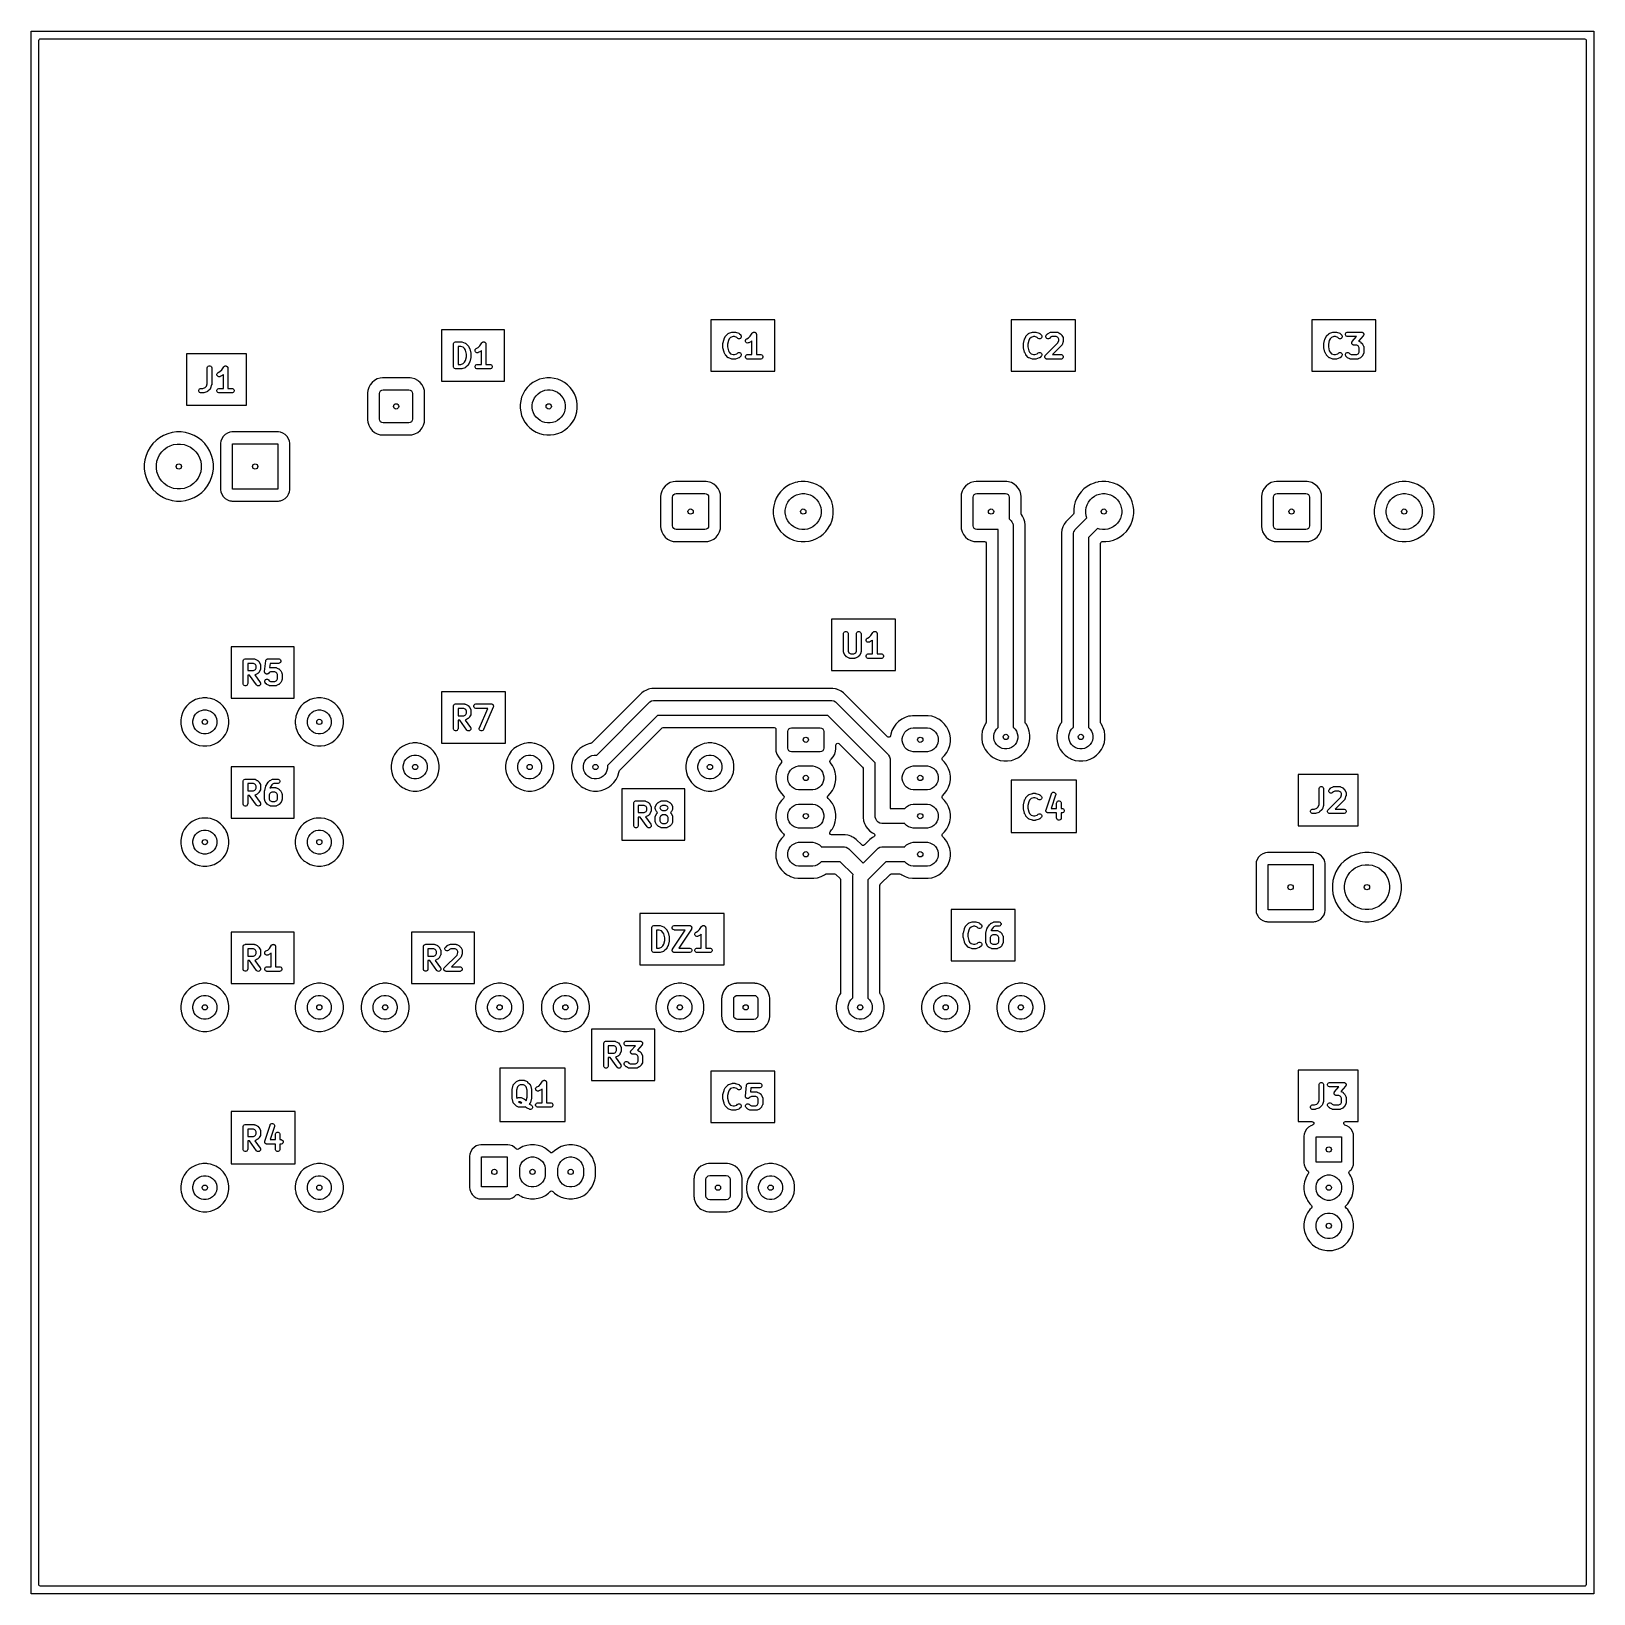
# Model space of a CAD drawing. Extents: x 20 to 124, y -124 to -20.
import ezdxf

# ---------------------------------------------------------------- set-up
doc = ezdxf.new("R2010")
doc.units = 0
doc.layers.add('BLACK', color=7, linetype='CONTINUOUS')
doc.layers.add('WHITE', color=7, linetype='CONTINUOUS')

msp = doc.modelspace()

# ---------------------------------------------------------------- linework, layer by layer
at = {"layer": 'BLACK', "linetype": 'CONTINUOUS'}
for p, q in [((20.5005, -20.6245), (20.520185, -20.557461)), ((20.5005, -44.880553), (20.5005, -20.6245)), ((20.520185, -20.557461), (20.572989, -20.511706)), ((20.572989, -20.511706), (20.6245, -20.5005)), ((20.6245, -20.5005), (123.3755, -20.5005)), ((123.3755, -20.5005), (123.442539, -20.520185)), ((123.442539, -20.520185), (123.488294, -20.572989)), ((123.488294, -20.572989), (123.4995, -20.6245)), ((123.4995, -20.6245), (123.4995, -123.3755)), ((69.497952, -39.214984), (65.227105, -39.214984)), ((65.227105, -39.214984), (65.227105, -42.630553)), ((69.497952, -42.630553), (69.497952, -39.214984)), ((89.499677, -39.216103), (85.227105, -39.216103)), ((85.227105, -39.216103), (85.227105, -42.630553)), ((89.499677, -42.630553), (89.499677, -39.216103)), ((109.499677, -39.216103), (105.227105, -39.216103)), ((105.227105, -39.216103), (105.227105, -42.630553)), ((109.499677, -42.630553), (109.499677, -39.216103)), ((51.497972, -39.864984), (47.301257, -39.864984)), ((47.301257, -39.864984), (47.301257, -43.280553)), ((51.497972, -42.630553), (51.497972, -39.864984)), ((66.039788, -40.779805), (66.111216, -40.494091)), ((66.111216, -40.494091), (66.111987, -40.491932)), ((66.111987, -40.491932), (66.112064, -40.490852)), ((66.112064, -40.490852), (66.116722, -40.478677)), ((66.116722, -40.478677), (66.121109, -40.4664)), ((66.121109, -40.4664), (66.121753, -40.465529)), ((66.121753, -40.465529), (66.122573, -40.463389)), ((66.122573, -40.463389), (66.194002, -40.320532)), ((66.194002, -40.320532), (66.201929, -40.307938)), ((66.201929, -40.307938), (66.203445, -40.304279)), ((66.203445, -40.304279), (66.206826, -40.300159)), ((66.206826, -40.300159), (66.209667, -40.295646)), ((66.209667, -40.295646), (66.21266, -40.293049)), ((66.21266, -40.293049), (66.2221, -40.281548)), ((66.2221, -40.281548), (66.364957, -40.138691)), ((66.364957, -40.138691), (66.387687, -40.120036)), ((66.387687, -40.120036), (66.392668, -40.117972)), ((66.392668, -40.117972), (66.396738, -40.114443)), ((66.396738, -40.114443), (66.423589, -40.102455)), ((66.451444, -40.476467), (66.398263, -40.582827)), ((66.423589, -40.102455), (66.637874, -40.031026)), ((66.55205, -40.375861), (66.451444, -40.476467)), ((66.709652, -40.323328), (66.55205, -40.375861)), ((66.637874, -40.031026), (66.652383, -40.027726)), ((66.652383, -40.027726), (66.656045, -40.02621)), ((66.656045, -40.02621), (66.661353, -40.025687)), ((66.661353, -40.025687), (66.666548, -40.024506)), ((66.666548, -40.024506), (66.670497, -40.024786)), ((66.670497, -40.024786), (66.685309, -40.023328)), ((66.685309, -40.023328), (66.828166, -40.023328)), ((66.803826, -40.323328), (66.709652, -40.323328)), ((66.961424, -40.375861), (66.803826, -40.323328)), ((66.828166, -40.023328), (66.842977, -40.024786)), ((66.842977, -40.024786), (66.846927, -40.024506)), ((66.846927, -40.024506), (66.852121, -40.025687)), ((66.852121, -40.025687), (66.85743, -40.02621)), ((66.85743, -40.02621), (66.861092, -40.027727)), ((66.861092, -40.027727), (66.8756, -40.031026)), ((66.8756, -40.031026), (67.089886, -40.102454)), ((67.007814, -40.422251), (66.961424, -40.375861)), ((67.030544, -40.440906), (67.007814, -40.422251)), ((67.084617, -40.463302), (67.030544, -40.440906)), ((67.143143, -40.463302), (67.084617, -40.463302)), ((67.089886, -40.102454), (67.116737, -40.114443)), ((67.116737, -40.114443), (67.120807, -40.117973)), ((67.120807, -40.117973), (67.125787, -40.120036)), ((67.125787, -40.120036), (67.148518, -40.138691)), ((67.197215, -40.440906), (67.143143, -40.463302)), ((67.148518, -40.138691), (67.219946, -40.210119)), ((67.238601, -40.39952), (67.197215, -40.440906)), ((67.219946, -40.210119), (67.238601, -40.232849)), ((67.238601, -40.232849), (67.260997, -40.286922)), ((67.260997, -40.345448), (67.238601, -40.39952)), ((67.260997, -40.286922), (67.260997, -40.345448)), ((67.536487, -40.583139), (67.554994, -40.527616)), ((67.554994, -40.527616), (67.593341, -40.483401)), ((67.593341, -40.483401), (67.618227, -40.467736)), ((67.618227, -40.467736), (67.739312, -40.407192)), ((67.739312, -40.407192), (67.854453, -40.292051)), ((67.854453, -40.292051), (67.989073, -40.090123)), ((67.989073, -40.090123), (67.989139, -40.090042)), ((67.989139, -40.090042), (67.98916, -40.089992)), ((67.98916, -40.089992), (67.989271, -40.08988)), ((67.989271, -40.08988), (68.007703, -40.067372)), ((68.007703, -40.067372), (68.020045, -40.059106)), ((68.020045, -40.059106), (68.030544, -40.048608)), ((68.030544, -40.048608), (68.04412, -40.042984)), ((68.04412, -40.042984), (68.056333, -40.034806)), ((68.056333, -40.034806), (68.070894, -40.031893)), ((68.070894, -40.031893), (68.084616, -40.02621)), ((68.084616, -40.02621), (68.099313, -40.02621)), ((68.099313, -40.02621), (68.113723, -40.023328)), ((68.113723, -40.023328), (68.128293, -40.02621)), ((68.128293, -40.02621), (68.143144, -40.02621)), ((68.143144, -40.02621), (68.156718, -40.031832)), ((68.156718, -40.031832), (68.171137, -40.034685)), ((68.171137, -40.034685), (68.183497, -40.042925)), ((68.183497, -40.042925), (68.197216, -40.048608)), ((68.197216, -40.048608), (68.207605, -40.058997)), ((68.207605, -40.058997), (68.219836, -40.067151)), ((68.219836, -40.067151), (68.228101, -40.079493)), ((68.228101, -40.079493), (68.2386, -40.089992)), ((68.2386, -40.089992), (68.244223, -40.103568)), ((68.244223, -40.103568), (68.252402, -40.115781)), ((68.252402, -40.115781), (68.255314, -40.130343)), ((68.255314, -40.130343), (68.260998, -40.144064)), ((68.260998, -40.144064), (68.263849, -40.173016)), ((68.263849, -40.173016), (68.26388, -40.17317)), ((68.26388, -40.17317), (68.263869, -40.173222)), ((68.263869, -40.173222), (68.26388, -40.173328)), ((68.26388, -40.173328), (68.26388, -41.523328)), ((86.039788, -40.779805), (86.111216, -40.494091)), ((86.111216, -40.494091), (86.111987, -40.491932)), ((86.111987, -40.491932), (86.112064, -40.490852)), ((86.112064, -40.490852), (86.116722, -40.478677)), ((86.116722, -40.478677), (86.121109, -40.4664)), ((86.121109, -40.4664), (86.121753, -40.465529)), ((86.121753, -40.465529), (86.122573, -40.463389)), ((86.122573, -40.463389), (86.194002, -40.320532)), ((86.194002, -40.320532), (86.201929, -40.307938)), ((86.201929, -40.307938), (86.203445, -40.304279)), ((86.203445, -40.304279), (86.206826, -40.300159)), ((86.206826, -40.300159), (86.209667, -40.295646)), ((86.209667, -40.295646), (86.21266, -40.293049)), ((86.21266, -40.293049), (86.2221, -40.281548)), ((86.2221, -40.281548), (86.364957, -40.138691)), ((86.364957, -40.138691), (86.387687, -40.120036)), ((86.387687, -40.120036), (86.392668, -40.117972)), ((86.392668, -40.117972), (86.396738, -40.114443)), ((86.396738, -40.114443), (86.423589, -40.102455)), ((86.451444, -40.476467), (86.398263, -40.582827)), ((86.423589, -40.102455), (86.637874, -40.031026)), ((86.55205, -40.375861), (86.451444, -40.476467)), ((86.709652, -40.323328), (86.55205, -40.375861)), ((86.637874, -40.031026), (86.652383, -40.027726)), ((86.652383, -40.027726), (86.656045, -40.02621)), ((86.656045, -40.02621), (86.661353, -40.025687)), ((86.661353, -40.025687), (86.666548, -40.024506)), ((86.666548, -40.024506), (86.670497, -40.024786)), ((86.670497, -40.024786), (86.685309, -40.023328)), ((86.685309, -40.023328), (86.828166, -40.023328)), ((86.803826, -40.323328), (86.709652, -40.323328)), ((86.961424, -40.375861), (86.803826, -40.323328)), ((86.828166, -40.023328), (86.842977, -40.024786)), ((86.842977, -40.024786), (86.846927, -40.024506)), ((86.846927, -40.024506), (86.852121, -40.025687)), ((86.852121, -40.025687), (86.85743, -40.02621)), ((86.85743, -40.02621), (86.861092, -40.027727)), ((86.861092, -40.027727), (86.8756, -40.031026)), ((86.8756, -40.031026), (87.089886, -40.102454)), ((87.007814, -40.422251), (86.961424, -40.375861)), ((87.030544, -40.440906), (87.007814, -40.422251)), ((87.084617, -40.463302), (87.030544, -40.440906)), ((87.143143, -40.463302), (87.084617, -40.463302)), ((87.089886, -40.102454), (87.116737, -40.114443)), ((87.116737, -40.114443), (87.120807, -40.117973)), ((87.120807, -40.117973), (87.125787, -40.120036)), ((87.125787, -40.120036), (87.148518, -40.138691)), ((87.197215, -40.440906), (87.143143, -40.463302)), ((87.148518, -40.138691), (87.219946, -40.210119)), ((87.238601, -40.39952), (87.197215, -40.440906)), ((87.219946, -40.210119), (87.238601, -40.232849)), ((87.238601, -40.232849), (87.260997, -40.286922)), ((87.260997, -40.345448), (87.238601, -40.39952)), ((87.260997, -40.286922), (87.260997, -40.345448)), ((87.538191, -40.286922), (87.560588, -40.23285)), ((87.538191, -40.345448), (87.538191, -40.286922)), ((87.560588, -40.39952), (87.538191, -40.345448)), ((87.560588, -40.23285), (87.579243, -40.210119)), ((87.601974, -40.440906), (87.560588, -40.39952)), ((87.579243, -40.210119), (87.650671, -40.138691)), ((87.656046, -40.463303), (87.601974, -40.440906)), ((87.650671, -40.138691), (87.662173, -40.12925)), ((87.714572, -40.463303), (87.656046, -40.463303)), ((87.662173, -40.12925), (87.664769, -40.126258)), ((87.664769, -40.126258), (87.669278, -40.123419)), ((87.669278, -40.123419), (87.673401, -40.120036)), ((87.673401, -40.120036), (87.677063, -40.118519)), ((87.677063, -40.118519), (87.689655, -40.110593)), ((87.689655, -40.110593), (87.832513, -40.039164)), ((87.768644, -40.440906), (87.714572, -40.463303)), ((87.791375, -40.422251), (87.768644, -40.440906)), ((87.845591, -40.368035), (87.791375, -40.422251)), ((87.832513, -40.039164), (87.859976, -40.028654)), ((87.935005, -40.323328), (87.845591, -40.368035)), ((87.859976, -40.028654), (87.865353, -40.028271)), ((87.865353, -40.028271), (87.870331, -40.02621)), ((87.870331, -40.02621), (87.899595, -40.023328)), ((87.899595, -40.023328), (88.256737, -40.023328)), ((88.221327, -40.323328), (87.935005, -40.323328)), ((88.310741, -40.368035), (88.221327, -40.323328)), ((88.256737, -40.023328), (88.286001, -40.02621)), ((88.286001, -40.02621), (88.290978, -40.028271)), ((88.290978, -40.028271), (88.296356, -40.028654)), ((88.296356, -40.028654), (88.323819, -40.039164)), ((88.347745, -40.405039), (88.310741, -40.368035)), ((88.323819, -40.039164), (88.466677, -40.110593)), ((88.392452, -40.494452), (88.347745, -40.405039)), ((88.392452, -40.577559), (88.392452, -40.494452)), ((88.466677, -40.110593), (88.47927, -40.11852)), ((88.47927, -40.11852), (88.48293, -40.120036)), ((88.48293, -40.120036), (88.487049, -40.123417)), ((88.487049, -40.123417), (88.491563, -40.126258)), ((88.491563, -40.126258), (88.494159, -40.129251)), ((88.494159, -40.129251), (88.505661, -40.138691)), ((88.505661, -40.138691), (88.577089, -40.210119)), ((88.577089, -40.210119), (88.586529, -40.221621)), ((88.586529, -40.221621), (88.589522, -40.224217)), ((88.589522, -40.224217), (88.59236, -40.228726)), ((88.59236, -40.228726), (88.595744, -40.232849)), ((88.595744, -40.232849), (88.59726, -40.236511)), ((88.59726, -40.236511), (88.605187, -40.249103)), ((88.605187, -40.249103), (88.676616, -40.391959)), ((88.676616, -40.391959), (88.687125, -40.419423)), ((88.687125, -40.419423), (88.687506, -40.424797)), ((88.687506, -40.424797), (88.68957, -40.429778)), ((88.68957, -40.429778), (88.692452, -40.459042)), ((88.692452, -40.459042), (88.692452, -40.6019)), ((106.039788, -40.779805), (106.111216, -40.494091)), ((106.111216, -40.494091), (106.111987, -40.491932)), ((106.111987, -40.491932), (106.112064, -40.490852)), ((106.112064, -40.490852), (106.116722, -40.478677)), ((106.116722, -40.478677), (106.121109, -40.4664)), ((106.121109, -40.4664), (106.121753, -40.465529)), ((106.121753, -40.465529), (106.122573, -40.463389)), ((106.122573, -40.463389), (106.194002, -40.320532)), ((106.194002, -40.320532), (106.201929, -40.307938)), ((106.201929, -40.307938), (106.203445, -40.304279)), ((106.203445, -40.304279), (106.206826, -40.300159)), ((106.206826, -40.300159), (106.209667, -40.295646)), ((106.209667, -40.295646), (106.21266, -40.293049)), ((106.21266, -40.293049), (106.2221, -40.281548)), ((106.2221, -40.281548), (106.364957, -40.138691)), ((106.364957, -40.138691), (106.387687, -40.120036)), ((106.387687, -40.120036), (106.392668, -40.117972)), ((106.392668, -40.117972), (106.396738, -40.114443)), ((106.396738, -40.114443), (106.423589, -40.102455)), ((106.451444, -40.476467), (106.398263, -40.582827)), ((106.423589, -40.102455), (106.637874, -40.031026)), ((106.55205, -40.375861), (106.451444, -40.476467)), ((106.709652, -40.323328), (106.55205, -40.375861)), ((106.637874, -40.031026), (106.652383, -40.027726)), ((106.652383, -40.027726), (106.656045, -40.02621)), ((106.656045, -40.02621), (106.661353, -40.025687)), ((106.661353, -40.025687), (106.666548, -40.024506)), ((106.666548, -40.024506), (106.670497, -40.024786)), ((106.670497, -40.024786), (106.685309, -40.023328)), ((106.685309, -40.023328), (106.828166, -40.023328)), ((106.803826, -40.323328), (106.709652, -40.323328)), ((106.961424, -40.375861), (106.803826, -40.323328)), ((106.828166, -40.023328), (106.842977, -40.024786)), ((106.842977, -40.024786), (106.846927, -40.024506)), ((106.846927, -40.024506), (106.852121, -40.025687)), ((106.852121, -40.025687), (106.85743, -40.02621)), ((106.85743, -40.02621), (106.861092, -40.027727)), ((106.861092, -40.027727), (106.8756, -40.031026)), ((106.8756, -40.031026), (107.089886, -40.102454)), ((107.007814, -40.422251), (106.961424, -40.375861)), ((107.030544, -40.440906), (107.007814, -40.422251)), ((107.084617, -40.463302), (107.030544, -40.440906)), ((107.143143, -40.463302), (107.084617, -40.463302)), ((107.089886, -40.102454), (107.116737, -40.114443)), ((107.116737, -40.114443), (107.120807, -40.117973)), ((107.120807, -40.117973), (107.125787, -40.120036)), ((107.125787, -40.120036), (107.148518, -40.138691)), ((107.197215, -40.440906), (107.143143, -40.463302)), ((107.148518, -40.138691), (107.219946, -40.210119)), ((107.238601, -40.39952), (107.197215, -40.440906)), ((107.219946, -40.210119), (107.238601, -40.232849)), ((107.238601, -40.232849), (107.260997, -40.286922)), ((107.260997, -40.345448), (107.238601, -40.39952)), ((107.260997, -40.286922), (107.260997, -40.345448)), ((107.466762, -40.144064), (107.48916, -40.089992)), ((107.466762, -40.202592), (107.466762, -40.144064)), ((107.48916, -40.256664), (107.466762, -40.202592)), ((107.48916, -40.089992), (107.530544, -40.048608)), ((107.530544, -40.298048), (107.48916, -40.256664)), ((107.530544, -40.048608), (107.584616, -40.02621)), ((107.584616, -40.320446), (107.530544, -40.298048)), ((107.584616, -40.02621), (107.61388, -40.023328)), ((107.61388, -40.323328), (107.584616, -40.320446)), ((107.61388, -40.023328), (108.542452, -40.023328)), ((108.211887, -40.323328), (107.61388, -40.323328)), ((107.929565, -40.645981), (108.211887, -40.323328)), ((108.655338, -40.272104), (108.348404, -40.622886)), ((108.542452, -40.023328), (108.557929, -40.024852)), ((108.557929, -40.024852), (108.561864, -40.02459)), ((108.561864, -40.02459), (108.564574, -40.025506)), ((108.564574, -40.025506), (108.571716, -40.02621)), ((108.571716, -40.02621), (108.59423, -40.035536)), ((108.59423, -40.035536), (108.617306, -40.04334)), ((108.617306, -40.04334), (108.621113, -40.046671)), ((108.621113, -40.046671), (108.625788, -40.048608)), ((108.625788, -40.048608), (108.643017, -40.065837)), ((108.643017, -40.065837), (108.661353, -40.081881)), ((108.664381, -40.259454), (108.655338, -40.272104)), ((108.661353, -40.081881), (108.663595, -40.086415)), ((108.663595, -40.086415), (108.667172, -40.089992)), ((108.667172, -40.256664), (108.664381, -40.259454)), ((108.667172, -40.089992), (108.676498, -40.112508)), ((108.668267, -40.254019), (108.667172, -40.256664)), ((108.67244, -40.248183), (108.668267, -40.254019)), ((108.680245, -40.225103), (108.67244, -40.248183)), ((108.676498, -40.112508), (108.687297, -40.134344)), ((108.68957, -40.202592), (108.680245, -40.225103)), ((108.687297, -40.134344), (108.687633, -40.139388)), ((108.687633, -40.139388), (108.68957, -40.144064)), ((108.68957, -40.144064), (108.68957, -40.168439)), ((108.68957, -40.168439), (108.69119, -40.19274)), ((108.69119, -40.19274), (108.68957, -40.19753)), ((108.68957, -40.19753), (108.68957, -40.202592)), ((34.3194, -41.464984), (30.336971, -41.464984)), ((30.336971, -41.464984), (30.336971, -44.880553)), ((34.3194, -44.068394), (34.3194, -41.464984)), ((48.106757, -40.823328), (48.109639, -40.794064)), ((48.106757, -42.323328), (48.106757, -40.823328)), ((48.109639, -40.794064), (48.132037, -40.739992)), ((48.132037, -40.739992), (48.173421, -40.698608)), ((48.173421, -40.698608), (48.227493, -40.67621)), ((48.227493, -40.67621), (48.256757, -40.673328)), ((48.256757, -40.673328), (48.6139, -40.673328)), ((48.58956, -40.973328), (48.406757, -40.973328)), ((48.406757, -40.973328), (48.406757, -42.173328)), ((48.747158, -41.025861), (48.58956, -40.973328)), ((48.6139, -40.673328), (48.628711, -40.674786)), ((48.628711, -40.674786), (48.632661, -40.674506)), ((48.632661, -40.674506), (48.637855, -40.675687)), ((48.637855, -40.675687), (48.643164, -40.67621)), ((48.643164, -40.67621), (48.646826, -40.677727)), ((48.646826, -40.677727), (48.661334, -40.681026)), ((48.661334, -40.681026), (48.87562, -40.752454)), ((48.847765, -41.126468), (48.747158, -41.025861)), ((48.900944, -41.232827), (48.847765, -41.126468)), ((48.87562, -40.752454), (48.902471, -40.764443)), ((48.9639, -41.484648), (48.900944, -41.232827)), ((48.902471, -40.764443), (48.906541, -40.767973)), ((48.906541, -40.767973), (48.911521, -40.770036)), ((48.911521, -40.770036), (48.934252, -40.788691)), ((48.934252, -40.788691), (49.077109, -40.931548)), ((48.9639, -41.662007), (48.9639, -41.484648)), ((49.077109, -40.931548), (49.086549, -40.94305)), ((49.086549, -40.94305), (49.089542, -40.945646)), ((49.089542, -40.945646), (49.09238, -40.950155)), ((49.09238, -40.950155), (49.095764, -40.954278)), ((49.095764, -40.954278), (49.09728, -40.95794)), ((49.09728, -40.95794), (49.105207, -40.970532)), ((49.105207, -40.970532), (49.176636, -41.113388)), ((49.176636, -41.113388), (49.177455, -41.11553)), ((49.177455, -41.11553), (49.1781, -41.1164)), ((49.1781, -41.1164), (49.182484, -41.128671)), ((49.182484, -41.128671), (49.187145, -41.140852)), ((49.187145, -41.140852), (49.187221, -41.141932)), ((49.187221, -41.141932), (49.187993, -41.144091)), ((49.187993, -41.144091), (49.259421, -41.429805)), ((49.259421, -41.429805), (49.26017, -41.434876)), ((49.26017, -41.434876), (49.261018, -41.436921)), ((49.261018, -41.436921), (49.262103, -41.447943)), ((49.262103, -41.447943), (49.263723, -41.458894)), ((49.263723, -41.458894), (49.263397, -41.461081)), ((49.263397, -41.461081), (49.2639, -41.466185)), ((49.2639, -41.466185), (49.2639, -41.680471)), ((49.536507, -41.233139), (49.555014, -41.177616)), ((49.540656, -41.291519), (49.536507, -41.233139)), ((49.56683, -41.343868), (49.540656, -41.291519)), ((49.555014, -41.177616), (49.593361, -41.133401)), ((49.611045, -41.382215), (49.56683, -41.343868)), ((49.593361, -41.133401), (49.618247, -41.117736)), ((49.666568, -41.400722), (49.611045, -41.382215)), ((49.618247, -41.117736), (49.739332, -41.057192)), ((49.724948, -41.396573), (49.666568, -41.400722)), ((49.752411, -41.386064), (49.724948, -41.396573)), ((49.739332, -41.057192), (49.854473, -40.942051)), ((49.895268, -41.314635), (49.752411, -41.386064)), ((49.854473, -40.942051), (49.989093, -40.740123)), ((49.907861, -41.306707), (49.895268, -41.314635)), ((49.911521, -41.305192), (49.907861, -41.306707)), ((49.91564, -41.30181), (49.911521, -41.305192)), ((49.920154, -41.29897), (49.91564, -41.30181)), ((49.92275, -41.295976), (49.920154, -41.29897)), ((49.934252, -41.286537), (49.92275, -41.295976)), ((49.9639, -41.256889), (49.934252, -41.286537)), ((49.9639, -42.173328), (49.9639, -41.256889)), ((49.989093, -40.740123), (49.989159, -40.740042)), ((49.989159, -40.740042), (49.98918, -40.739992)), ((49.98918, -40.739992), (49.989291, -40.73988)), ((49.989291, -40.73988), (50.007723, -40.717372)), ((50.007723, -40.717372), (50.020065, -40.709106)), ((50.020065, -40.709106), (50.030564, -40.698608)), ((50.030564, -40.698608), (50.04414, -40.692984)), ((50.04414, -40.692984), (50.056353, -40.684806)), ((50.056353, -40.684806), (50.070914, -40.681893)), ((50.070914, -40.681893), (50.084636, -40.67621)), ((50.084636, -40.67621), (50.099333, -40.67621)), ((50.099333, -40.67621), (50.113743, -40.673328)), ((50.113743, -40.673328), (50.128313, -40.67621)), ((50.128313, -40.67621), (50.143164, -40.67621)), ((50.143164, -40.67621), (50.156738, -40.681832)), ((50.156738, -40.681832), (50.171157, -40.684685)), ((50.171157, -40.684685), (50.183517, -40.692925)), ((50.183517, -40.692925), (50.197236, -40.698608)), ((50.197236, -40.698608), (50.207625, -40.708997)), ((50.207625, -40.708997), (50.219856, -40.717151)), ((50.219856, -40.717151), (50.228121, -40.729493)), ((50.228121, -40.729493), (50.23862, -40.739992)), ((50.23862, -40.739992), (50.244243, -40.753568)), ((50.244243, -40.753568), (50.252422, -40.765781)), ((50.252422, -40.765781), (50.255334, -40.780343)), ((50.255334, -40.780343), (50.261018, -40.794064)), ((50.261018, -40.794064), (50.263869, -40.823016)), ((50.263869, -40.823016), (50.2639, -40.82317)), ((50.2639, -40.82317), (50.263889, -40.823222)), ((50.263889, -40.823222), (50.2639, -40.823328)), ((50.2639, -40.823328), (50.2639, -42.173328)), ((66.035309, -40.816185), (66.035811, -40.811081)), ((66.035309, -41.030471), (66.035309, -40.816185)), ((66.035811, -41.035574), (66.035309, -41.030471)), ((66.035486, -40.808894), (66.037105, -40.797943)), ((66.035811, -40.811081), (66.035486, -40.808894)), ((66.035486, -41.037762), (66.035811, -41.035574)), ((66.037105, -41.048712), (66.035486, -41.037762)), ((66.037105, -40.797943), (66.038191, -40.786921)), ((66.038191, -41.059735), (66.037105, -41.048712)), ((66.038191, -40.786921), (66.039038, -40.784876)), ((66.039038, -41.061779), (66.038191, -41.059735)), ((66.039038, -40.784876), (66.039788, -40.779805)), ((66.039788, -41.066851), (66.039038, -41.061779)), ((66.111216, -41.352565), (66.039788, -41.066851)), ((66.111987, -41.354723), (66.111216, -41.352565)), ((66.112064, -41.355804), (66.111987, -41.354723)), ((66.116722, -41.367978), (66.112064, -41.355804)), ((66.121109, -41.380256), (66.116722, -41.367978)), ((66.121753, -41.381126), (66.121109, -41.380256)), ((66.122573, -41.383267), (66.121753, -41.381126)), ((66.194002, -41.526124), (66.122573, -41.383267)), ((66.201929, -41.538717), (66.194002, -41.526124)), ((66.203445, -41.542377), (66.201929, -41.538717)), ((66.206826, -41.546496), (66.203445, -41.542377)), ((66.209667, -41.55101), (66.206826, -41.546496)), ((66.21266, -41.553606), (66.209667, -41.55101)), ((66.2221, -41.565108), (66.21266, -41.553606)), ((66.364957, -41.707966), (66.2221, -41.565108)), ((66.398263, -40.582827), (66.335309, -40.834648)), ((66.335309, -40.834648), (66.335309, -41.012007)), ((66.335309, -41.012007), (66.398263, -41.263828)), ((66.398263, -41.263828), (66.451444, -41.370188)), ((66.451444, -41.370188), (66.552049, -41.470794)), ((66.552049, -41.470794), (66.709652, -41.523328)), ((66.709652, -41.523328), (66.803823, -41.523328)), ((66.803823, -41.523328), (66.961425, -41.470794)), ((66.961425, -41.470794), (67.007813, -41.424406)), ((67.007813, -41.424406), (67.030544, -41.405751)), ((67.030544, -41.405751), (67.084616, -41.383354)), ((67.084616, -41.383354), (67.143142, -41.383353)), ((67.143142, -41.383353), (67.197214, -41.40575)), ((67.197214, -41.40575), (67.2386, -41.447135)), ((67.2386, -41.447135), (67.260997, -41.501207)), ((67.260998, -41.559733), (67.238601, -41.613806)), ((67.260997, -41.501207), (67.260998, -41.559733)), ((67.540636, -40.641519), (67.536487, -40.583139)), ((67.538191, -41.644064), (67.560589, -41.589992)), ((67.56681, -40.693868), (67.540636, -40.641519)), ((67.560589, -41.589992), (67.601973, -41.548608)), ((67.611025, -40.732215), (67.56681, -40.693868)), ((67.601973, -41.548608), (67.656045, -41.52621)), ((67.666548, -40.750722), (67.611025, -40.732215)), ((67.656045, -41.52621), (67.685309, -41.523328)), ((67.724928, -40.746573), (67.666548, -40.750722)), ((67.685309, -41.523328), (67.96388, -41.523328)), ((67.752391, -40.736064), (67.724928, -40.746573)), ((67.895248, -40.664635), (67.752391, -40.736064)), ((67.907841, -40.656707), (67.895248, -40.664635)), ((67.911501, -40.655192), (67.907841, -40.656707)), ((67.91562, -40.65181), (67.911501, -40.655192)), ((67.920134, -40.64897), (67.91562, -40.65181)), ((67.92273, -40.645976), (67.920134, -40.64897)), ((67.934232, -40.636537), (67.92273, -40.645976)), ((67.96388, -40.606889), (67.934232, -40.636537)), ((67.96388, -41.523328), (67.96388, -40.606889)), ((68.26388, -41.523328), (68.542452, -41.523328)), ((68.542452, -41.523328), (68.571716, -41.52621)), ((68.571716, -41.52621), (68.625788, -41.548608)), ((68.625788, -41.548608), (68.667172, -41.589992)), ((68.667172, -41.589992), (68.68957, -41.644064)), ((86.035309, -40.816185), (86.035811, -40.811081)), ((86.035309, -41.030471), (86.035309, -40.816185)), ((86.035811, -41.035574), (86.035309, -41.030471)), ((86.035486, -40.808894), (86.037105, -40.797943)), ((86.035811, -40.811081), (86.035486, -40.808894)), ((86.035486, -41.037762), (86.035811, -41.035574)), ((86.037105, -41.048712), (86.035486, -41.037762)), ((86.037105, -40.797943), (86.038191, -40.786921)), ((86.038191, -41.059735), (86.037105, -41.048712)), ((86.038191, -40.786921), (86.039038, -40.784876)), ((86.039038, -41.061779), (86.038191, -41.059735)), ((86.039038, -40.784876), (86.039788, -40.779805)), ((86.039788, -41.066851), (86.039038, -41.061779)), ((86.111216, -41.352565), (86.039788, -41.066851)), ((86.111987, -41.354723), (86.111216, -41.352565)), ((86.112064, -41.355804), (86.111987, -41.354723)), ((86.116722, -41.367978), (86.112064, -41.355804)), ((86.121109, -41.380256), (86.116722, -41.367978)), ((86.121753, -41.381126), (86.121109, -41.380256)), ((86.122573, -41.383267), (86.121753, -41.381126)), ((86.194002, -41.526124), (86.122573, -41.383267)), ((86.201929, -41.538717), (86.194002, -41.526124)), ((86.203445, -41.542377), (86.201929, -41.538717)), ((86.206826, -41.546496), (86.203445, -41.542377)), ((86.209667, -41.55101), (86.206826, -41.546496)), ((86.21266, -41.553606), (86.209667, -41.55101)), ((86.2221, -41.565108), (86.21266, -41.553606)), ((86.364957, -41.707966), (86.2221, -41.565108)), ((86.398263, -40.582827), (86.335309, -40.834648)), ((86.335309, -40.834648), (86.335309, -41.012007)), ((86.335309, -41.012007), (86.398263, -41.263828)), ((86.398263, -41.263828), (86.451444, -41.370188)), ((86.451444, -41.370188), (86.552049, -41.470794)), ((86.552049, -41.470794), (86.709652, -41.523328)), ((86.709652, -41.523328), (86.803823, -41.523328)), ((86.803823, -41.523328), (86.961425, -41.470794)), ((86.961425, -41.470794), (87.007813, -41.424406)), ((87.007813, -41.424406), (87.030544, -41.405751)), ((87.030544, -41.405751), (87.084616, -41.383354)), ((87.084616, -41.383354), (87.143142, -41.383353)), ((87.143142, -41.383353), (87.197214, -41.40575)), ((87.197214, -41.40575), (87.2386, -41.447135)), ((87.2386, -41.447135), (87.260997, -41.501207)), ((87.260998, -41.559733), (87.238601, -41.613806)), ((87.260997, -41.501207), (87.260998, -41.559733)), ((87.476039, -41.621667), (87.489159, -41.589993)), ((87.489159, -41.589993), (87.507814, -41.567262)), ((87.507814, -41.567262), (88.339918, -40.735157)), ((88.577089, -40.922251), (87.976012, -41.523328)), ((87.976012, -41.523328), (88.542452, -41.523328)), ((88.339918, -40.735157), (88.392452, -40.577559)), ((88.542452, -41.523328), (88.571716, -41.52621)), ((88.571716, -41.52621), (88.625788, -41.548608)), ((88.595744, -40.899521), (88.577089, -40.922251)), ((88.597807, -40.894539), (88.595744, -40.899521)), ((88.601337, -40.89047), (88.597807, -40.894539)), ((88.613325, -40.86362), (88.601337, -40.89047)), ((88.684754, -40.649335), (88.613325, -40.86362)), ((88.625788, -41.548608), (88.667172, -41.589992)), ((88.667172, -41.589992), (88.68957, -41.644064)), ((88.688053, -40.634825), (88.684754, -40.649335)), ((88.68957, -40.631164), (88.688053, -40.634825)), ((88.690092, -40.625855), (88.68957, -40.631164)), ((88.691274, -40.620661), (88.690092, -40.625855)), ((88.692452, -40.6019), (88.690993, -40.616711)), ((88.690993, -40.616711), (88.691274, -40.620661)), ((106.035309, -40.816185), (106.035811, -40.811081)), ((106.035309, -41.030471), (106.035309, -40.816185)), ((106.035811, -41.035574), (106.035309, -41.030471)), ((106.035486, -40.808894), (106.037105, -40.797943)), ((106.035811, -40.811081), (106.035486, -40.808894)), ((106.035486, -41.037762), (106.035811, -41.035574)), ((106.037105, -41.048712), (106.035486, -41.037762)), ((106.037105, -40.797943), (106.038191, -40.786921)), ((106.038191, -41.059735), (106.037105, -41.048712)), ((106.038191, -40.786921), (106.039038, -40.784876)), ((106.039038, -41.061779), (106.038191, -41.059735)), ((106.039038, -40.784876), (106.039788, -40.779805)), ((106.039788, -41.066851), (106.039038, -41.061779)), ((106.111216, -41.352565), (106.039788, -41.066851)), ((106.111987, -41.354723), (106.111216, -41.352565)), ((106.112064, -41.355804), (106.111987, -41.354723)), ((106.116722, -41.367978), (106.112064, -41.355804)), ((106.121109, -41.380256), (106.116722, -41.367978)), ((106.121753, -41.381126), (106.121109, -41.380256)), ((106.122573, -41.383267), (106.121753, -41.381126)), ((106.194002, -41.526124), (106.122573, -41.383267)), ((106.201929, -41.538717), (106.194002, -41.526124)), ((106.203445, -41.542377), (106.201929, -41.538717)), ((106.206826, -41.546496), (106.203445, -41.542377)), ((106.209667, -41.55101), (106.206826, -41.546496)), ((106.21266, -41.553606), (106.209667, -41.55101)), ((106.2221, -41.565108), (106.21266, -41.553606)), ((106.364957, -41.707966), (106.2221, -41.565108)), ((106.398263, -40.582827), (106.335309, -40.834648)), ((106.335309, -40.834648), (106.335309, -41.012007)), ((106.335309, -41.012007), (106.398263, -41.263828)), ((106.398263, -41.263828), (106.451444, -41.370188)), ((106.451444, -41.370188), (106.552049, -41.470794)), ((106.552049, -41.470794), (106.709652, -41.523328)), ((106.709652, -41.523328), (106.803823, -41.523328)), ((106.803823, -41.523328), (106.961425, -41.470794)), ((106.961425, -41.470794), (107.007813, -41.424406)), ((107.007813, -41.424406), (107.030544, -41.405751)), ((107.030544, -41.405751), (107.084616, -41.383354)), ((107.084616, -41.383354), (107.143142, -41.383353)), ((107.143142, -41.383353), (107.197214, -41.40575)), ((107.197214, -41.40575), (107.2386, -41.447135)), ((107.2386, -41.447135), (107.260997, -41.501207)), ((107.260998, -41.559733), (107.238601, -41.613806)), ((107.260997, -41.501207), (107.260998, -41.559733)), ((107.466762, -41.501208), (107.489159, -41.447136)), ((107.466762, -41.559734), (107.466762, -41.501208)), ((107.489159, -41.613806), (107.466762, -41.559734)), ((107.489159, -41.447136), (107.530545, -41.40575)), ((107.530545, -41.40575), (107.584617, -41.383353)), ((107.584617, -41.383353), (107.643143, -41.383353)), ((107.643143, -41.383353), (107.697215, -41.40575)), ((107.697215, -41.40575), (107.719946, -41.424405)), ((107.719946, -41.424405), (107.774162, -41.478621)), ((107.774162, -41.478621), (107.863576, -41.523328)), ((107.863576, -41.523328), (108.221328, -41.523328)), ((107.893713, -40.725345), (107.895334, -40.720552)), ((107.895334, -40.749654), (107.893713, -40.725345)), ((107.895334, -40.715493), (107.904657, -40.692984)), ((107.895334, -40.720552), (107.895334, -40.715493)), ((107.895334, -40.774021), (107.895334, -40.749654)), ((107.89727, -40.778696), (107.895334, -40.774021)), ((107.897607, -40.783741), (107.89727, -40.778696)), ((107.908405, -40.805576), (107.897607, -40.783741)), ((107.904657, -40.692984), (107.912464, -40.669903)), ((107.917732, -40.828093), (107.908405, -40.805576)), ((107.912464, -40.669903), (107.916635, -40.664066)), ((107.916635, -40.664066), (107.917732, -40.661421)), ((107.917732, -40.661421), (107.920521, -40.658631)), ((107.921308, -40.831669), (107.917732, -40.828093)), ((107.920521, -40.658631), (107.929565, -40.645981)), ((107.923551, -40.836204), (107.921308, -40.831669)), ((107.941886, -40.852247), (107.923551, -40.836204)), ((107.959116, -40.869477), (107.941886, -40.852247)), ((107.96379, -40.871413), (107.959116, -40.869477)), ((107.967598, -40.874745), (107.96379, -40.871413)), ((107.990679, -40.882551), (107.967598, -40.874745)), ((108.013188, -40.891875), (107.990679, -40.882551)), ((108.020325, -40.892577), (108.013188, -40.891875)), ((108.02304, -40.893496), (108.020325, -40.892577)), ((108.026979, -40.893233), (108.02304, -40.893496)), ((108.042452, -40.894757), (108.026979, -40.893233)), ((108.221328, -40.894757), (108.042452, -40.894757)), ((108.310741, -40.939463), (108.221328, -40.894757)), ((108.221328, -41.523328), (108.310741, -41.478621)), ((108.347744, -40.976467), (108.310741, -40.939463)), ((108.310741, -41.478621), (108.347744, -41.441617)), ((108.392452, -41.065881), (108.347744, -40.976467)), ((108.347744, -41.441617), (108.392452, -41.352203)), ((108.348404, -40.622886), (108.466677, -40.682021)), ((108.392452, -41.352203), (108.392452, -41.065881)), ((108.466677, -40.682021), (108.479271, -40.689949)), ((108.479271, -40.689949), (108.482931, -40.691465)), ((108.482931, -40.691465), (108.487051, -40.694846)), ((108.487051, -40.694846), (108.491562, -40.697686)), ((108.491562, -40.697686), (108.494156, -40.700677)), ((108.494156, -40.700677), (108.505662, -40.71012)), ((108.505662, -40.71012), (108.57709, -40.781549)), ((108.57709, -40.781549), (108.586528, -40.793049)), ((108.586528, -40.793049), (108.589522, -40.795646)), ((108.589522, -40.795646), (108.592362, -40.800158)), ((108.592362, -40.800158), (108.595744, -40.804279)), ((108.595744, -40.804279), (108.597259, -40.807938)), ((108.597259, -40.807938), (108.605187, -40.820532)), ((108.605187, -41.597553), (108.597259, -41.610146)), ((108.605187, -40.820532), (108.676616, -40.963388)), ((108.676616, -41.454697), (108.605187, -41.597553)), ((108.676616, -40.963388), (108.687125, -40.990852)), ((108.687125, -41.427233), (108.676616, -41.454697)), ((108.687125, -40.990852), (108.687506, -40.996226)), ((108.687506, -41.421858), (108.687125, -41.427233)), ((108.687506, -40.996226), (108.68957, -41.001207)), ((108.68957, -41.416878), (108.687506, -41.421858)), ((108.68957, -41.001207), (108.692452, -41.030471)), ((108.692452, -41.387614), (108.68957, -41.416878)), ((108.692452, -41.030471), (108.692452, -41.387614)), ((31.7139, -42.423328), (31.716782, -42.394064)), ((31.7139, -43.470416), (31.7139, -42.423328)), ((31.716782, -42.394064), (31.73918, -42.339992)), ((31.73918, -42.339992), (31.780564, -42.298608)), ((31.780564, -42.298608), (31.834636, -42.27621)), ((31.834636, -42.27621), (31.893164, -42.27621)), ((31.893164, -42.27621), (31.947236, -42.298608)), ((31.947236, -42.298608), (31.98862, -42.339992)), ((31.98862, -42.339992), (32.011018, -42.394064)), ((32.011018, -42.394064), (32.0139, -42.423328)), ((32.0139, -42.423328), (32.0139, -43.494757)), ((32.56076, -42.657192), (32.675901, -42.542051)), ((32.675901, -42.542051), (32.810521, -42.340123)), ((32.810521, -42.340123), (32.810587, -42.340042)), ((32.810587, -42.340042), (32.810608, -42.339992)), ((32.810608, -42.339992), (32.810719, -42.33988)), ((32.810719, -42.33988), (32.829151, -42.317372)), ((32.829151, -42.317372), (32.841493, -42.309106)), ((32.841493, -42.309106), (32.851992, -42.298608)), ((32.851992, -42.298608), (32.865568, -42.292984)), ((32.865568, -42.292984), (32.877781, -42.284806)), ((32.877781, -42.284806), (32.892342, -42.281893)), ((32.892342, -42.281893), (32.906064, -42.27621)), ((32.906064, -42.27621), (32.920761, -42.27621)), ((32.920761, -42.27621), (32.935171, -42.273328)), ((32.935171, -42.273328), (32.949741, -42.27621)), ((32.949741, -42.27621), (32.964592, -42.27621)), ((32.964592, -42.27621), (32.978166, -42.281832)), ((32.978166, -42.281832), (32.992585, -42.284685)), ((32.992585, -42.284685), (33.004945, -42.292925)), ((33.004945, -42.292925), (33.018664, -42.298608)), ((33.018664, -42.298608), (33.029053, -42.308997)), ((33.029053, -42.308997), (33.041284, -42.317151)), ((33.041284, -42.317151), (33.049549, -42.329493)), ((33.049549, -42.329493), (33.060048, -42.339992)), ((33.060048, -42.339992), (33.065671, -42.353568)), ((33.065671, -42.353568), (33.07385, -42.365781)), ((33.07385, -42.365781), (33.076762, -42.380343)), ((33.076762, -42.380343), (33.082446, -42.394064)), ((33.082446, -42.394064), (33.085297, -42.423016)), ((33.085297, -42.423016), (33.085328, -42.42317)), ((33.085328, -42.42317), (33.085317, -42.423222)), ((33.085317, -42.423222), (33.085328, -42.423328)), ((33.085328, -42.423328), (33.085328, -43.773328)), ((48.109639, -42.352592), (48.106757, -42.323328)), ((48.132037, -42.406664), (48.109639, -42.352592)), ((48.173421, -42.448048), (48.132037, -42.406664)), ((48.227493, -42.470446), (48.173421, -42.448048)), ((48.256757, -42.473328), (48.227493, -42.470446)), ((48.6139, -42.473328), (48.256757, -42.473328)), ((48.406757, -42.173328), (48.589557, -42.173328)), ((48.589557, -42.173328), (48.747159, -42.120794)), ((48.628705, -42.471869), (48.6139, -42.473328)), ((48.63266, -42.472151), (48.628705, -42.471869)), ((48.637861, -42.470968), (48.63266, -42.472151)), ((48.643164, -42.470446), (48.637861, -42.470968)), ((48.646821, -42.46893), (48.643164, -42.470446)), ((48.661334, -42.465631), (48.646821, -42.46893)), ((48.87562, -42.394203), (48.661334, -42.465631)), ((48.747159, -42.120794), (48.847765, -42.020188)), ((48.847765, -42.020188), (48.900944, -41.913828)), ((48.902471, -42.382215), (48.87562, -42.394203)), ((48.900944, -41.913828), (48.9639, -41.662007)), ((48.906542, -42.378683), (48.902471, -42.382215)), ((48.911522, -42.376621), (48.906542, -42.378683)), ((48.934252, -42.357966), (48.911522, -42.376621)), ((49.077109, -42.215108), (48.934252, -42.357966)), ((49.086547, -42.203606), (49.077109, -42.215108)), ((49.089542, -42.20101), (49.086547, -42.203606)), ((49.092382, -42.196496), (49.089542, -42.20101)), ((49.095764, -42.192377), (49.092382, -42.196496)), ((49.097279, -42.188717), (49.095764, -42.192377)), ((49.105207, -42.176124), (49.097279, -42.188717)), ((49.176636, -42.033268), (49.105207, -42.176124)), ((49.177455, -42.031125), (49.176636, -42.033268)), ((49.1781, -42.030256), (49.177455, -42.031125)), ((49.182484, -42.017984), (49.1781, -42.030256)), ((49.187145, -42.005804), (49.182484, -42.017984)), ((49.187221, -42.004723), (49.187145, -42.005804)), ((49.187993, -42.002565), (49.187221, -42.004723)), ((49.259421, -41.716851), (49.187993, -42.002565)), ((49.26017, -41.711779), (49.259421, -41.716851)), ((49.261018, -41.709735), (49.26017, -41.711779)), ((49.262103, -41.698712), (49.261018, -41.709735)), ((49.263723, -41.687762), (49.262103, -41.698712)), ((49.2639, -41.680471), (49.263397, -41.685574)), ((49.263397, -41.685574), (49.263723, -41.687762)), ((49.538211, -42.294064), (49.560609, -42.239992)), ((49.538211, -42.352592), (49.538211, -42.294064)), ((49.560609, -42.406664), (49.538211, -42.352592)), ((49.560609, -42.239992), (49.601993, -42.198608)), ((49.601993, -42.448048), (49.560609, -42.406664)), ((49.601993, -42.198608), (49.656065, -42.17621)), ((49.656065, -42.470446), (49.601993, -42.448048)), ((49.656065, -42.17621), (49.685329, -42.173328)), ((49.685329, -42.473328), (49.656065, -42.470446)), ((49.685329, -42.173328), (49.9639, -42.173328)), ((50.542472, -42.473328), (49.685329, -42.473328)), ((50.2639, -42.173328), (50.542472, -42.173328)), ((50.542472, -42.173328), (50.571736, -42.17621)), ((50.571736, -42.470446), (50.542472, -42.473328)), ((50.571736, -42.17621), (50.625808, -42.198608)), ((50.625808, -42.448048), (50.571736, -42.470446)), ((50.625808, -42.198608), (50.667192, -42.239992)), ((50.667192, -42.406664), (50.625808, -42.448048)), ((50.667192, -42.239992), (50.68959, -42.294064)), ((50.68959, -42.352592), (50.667192, -42.406664)), ((50.68959, -42.294064), (50.68959, -42.352592)), ((51.497972, -43.280553), (51.497972, -42.630553)), ((65.227105, -42.630553), (69.497952, -42.630553)), ((66.387687, -41.726621), (66.364957, -41.707966)), ((66.392666, -41.728683), (66.387687, -41.726621)), ((66.396738, -41.732215), (66.392666, -41.728683)), ((66.423589, -41.744203), (66.396738, -41.732215)), ((66.637875, -41.815631), (66.423589, -41.744203)), ((66.652387, -41.81893), (66.637875, -41.815631)), ((66.656045, -41.820446), (66.652387, -41.81893)), ((66.661347, -41.820968), (66.656045, -41.820446)), ((66.666549, -41.822151), (66.661347, -41.820968)), ((66.670503, -41.821869), (66.666549, -41.822151)), ((66.685309, -41.823328), (66.670503, -41.821869)), ((66.828166, -41.823328), (66.685309, -41.823328)), ((66.842971, -41.821869), (66.828166, -41.823328)), ((66.846926, -41.822151), (66.842971, -41.821869)), ((66.852127, -41.820968), (66.846926, -41.822151)), ((66.85743, -41.820446), (66.852127, -41.820968)), ((66.861087, -41.81893), (66.85743, -41.820446)), ((66.8756, -41.815631), (66.861087, -41.81893)), ((67.089886, -41.744203), (66.8756, -41.815631)), ((67.116737, -41.732215), (67.089886, -41.744203)), ((67.12081, -41.728681), (67.116737, -41.732215)), ((67.125788, -41.72662), (67.12081, -41.728681)), ((67.148519, -41.707965), (67.125788, -41.72662)), ((67.219947, -41.636536), (67.148519, -41.707965)), ((67.238601, -41.613806), (67.219947, -41.636536)), ((67.538191, -41.702592), (67.538191, -41.644064)), ((67.560589, -41.756664), (67.538191, -41.702592)), ((67.601973, -41.798048), (67.560589, -41.756664)), ((67.656045, -41.820446), (67.601973, -41.798048)), ((67.685309, -41.823328), (67.656045, -41.820446)), ((68.542452, -41.823328), (67.685309, -41.823328)), ((68.571716, -41.820446), (68.542452, -41.823328)), ((68.625788, -41.798048), (68.571716, -41.820446)), ((68.667172, -41.756664), (68.625788, -41.798048)), ((68.68957, -41.702592), (68.667172, -41.756664)), ((68.68957, -41.644064), (68.68957, -41.702592)), ((85.227105, -42.630553), (89.499677, -42.630553)), ((86.387687, -41.726621), (86.364957, -41.707966)), ((86.392666, -41.728683), (86.387687, -41.726621)), ((86.396738, -41.732215), (86.392666, -41.728683)), ((86.423589, -41.744203), (86.396738, -41.732215)), ((86.637875, -41.815631), (86.423589, -41.744203)), ((86.652387, -41.81893), (86.637875, -41.815631)), ((86.656045, -41.820446), (86.652387, -41.81893)), ((86.661347, -41.820968), (86.656045, -41.820446)), ((86.666549, -41.822151), (86.661347, -41.820968)), ((86.670503, -41.821869), (86.666549, -41.822151)), ((86.685309, -41.823328), (86.670503, -41.821869)), ((86.828166, -41.823328), (86.685309, -41.823328)), ((86.842971, -41.821869), (86.828166, -41.823328)), ((86.846926, -41.822151), (86.842971, -41.821869)), ((86.852127, -41.820968), (86.846926, -41.822151)), ((86.85743, -41.820446), (86.852127, -41.820968)), ((86.861087, -41.81893), (86.85743, -41.820446)), ((86.8756, -41.815631), (86.861087, -41.81893)), ((87.089886, -41.744203), (86.8756, -41.815631)), ((87.116737, -41.732215), (87.089886, -41.744203)), ((87.12081, -41.728681), (87.116737, -41.732215)), ((87.125788, -41.72662), (87.12081, -41.728681)), ((87.148519, -41.707965), (87.125788, -41.72662)), ((87.219947, -41.636536), (87.148519, -41.707965)), ((87.238601, -41.613806), (87.219947, -41.636536)), ((87.466762, -41.644065), (87.469881, -41.636536)), ((87.466762, -41.702591), (87.466762, -41.644065)), ((87.489159, -41.756663), (87.466762, -41.702591)), ((87.469881, -41.636536), (87.476039, -41.621667)), ((87.530545, -41.798049), (87.489159, -41.756663)), ((87.562219, -41.811168), (87.530545, -41.798049)), ((87.584616, -41.820446), (87.562219, -41.811168)), ((87.61388, -41.823328), (87.584616, -41.820446)), ((88.542452, -41.823328), (87.61388, -41.823328)), ((88.571716, -41.820446), (88.542452, -41.823328)), ((88.625788, -41.798048), (88.571716, -41.820446)), ((88.667172, -41.756664), (88.625788, -41.798048)), ((88.68957, -41.702592), (88.667172, -41.756664)), ((88.68957, -41.644064), (88.68957, -41.702592)), ((105.227105, -42.630553), (109.499677, -42.630553)), ((106.387687, -41.726621), (106.364957, -41.707966)), ((106.392666, -41.728683), (106.387687, -41.726621)), ((106.396738, -41.732215), (106.392666, -41.728683)), ((106.423589, -41.744203), (106.396738, -41.732215)), ((106.637875, -41.815631), (106.423589, -41.744203)), ((106.652387, -41.81893), (106.637875, -41.815631)), ((106.656045, -41.820446), (106.652387, -41.81893)), ((106.661347, -41.820968), (106.656045, -41.820446)), ((106.666549, -41.822151), (106.661347, -41.820968)), ((106.670503, -41.821869), (106.666549, -41.822151)), ((106.685309, -41.823328), (106.670503, -41.821869)), ((106.828166, -41.823328), (106.685309, -41.823328)), ((106.842971, -41.821869), (106.828166, -41.823328)), ((106.846926, -41.822151), (106.842971, -41.821869)), ((106.852127, -41.820968), (106.846926, -41.822151)), ((106.85743, -41.820446), (106.852127, -41.820968)), ((106.861087, -41.81893), (106.85743, -41.820446)), ((106.8756, -41.815631), (106.861087, -41.81893)), ((107.089886, -41.744203), (106.8756, -41.815631)), ((107.116737, -41.732215), (107.089886, -41.744203)), ((107.12081, -41.728681), (107.116737, -41.732215)), ((107.125788, -41.72662), (107.12081, -41.728681)), ((107.148519, -41.707965), (107.125788, -41.72662)), ((107.219947, -41.636536), (107.148519, -41.707965)), ((107.238601, -41.613806), (107.219947, -41.636536)), ((107.507814, -41.636537), (107.489159, -41.613806)), ((107.579243, -41.707966), (107.507814, -41.636537)), ((107.590747, -41.717407), (107.579243, -41.707966)), ((107.593342, -41.720399), (107.590747, -41.717407)), ((107.597851, -41.723237), (107.593342, -41.720399)), ((107.601974, -41.726621), (107.597851, -41.723237)), ((107.605635, -41.728137), (107.601974, -41.726621)), ((107.618227, -41.736064), (107.605635, -41.728137)), ((107.761085, -41.807492), (107.618227, -41.736064)), ((107.788548, -41.818002), (107.761085, -41.807492)), ((107.793923, -41.818383), (107.788548, -41.818002)), ((107.798902, -41.820446), (107.793923, -41.818383)), ((107.828166, -41.823328), (107.798902, -41.820446)), ((108.256737, -41.823328), (107.828166, -41.823328)), ((108.286001, -41.820446), (108.256737, -41.823328)), ((108.290979, -41.818383), (108.286001, -41.820446)), ((108.296355, -41.818002), (108.290979, -41.818383)), ((108.323818, -41.807492), (108.296355, -41.818002)), ((108.466677, -41.736064), (108.323818, -41.807492)), ((108.479271, -41.728135), (108.466677, -41.736064)), ((108.482931, -41.72662), (108.479271, -41.728135)), ((108.487051, -41.723238), (108.482931, -41.72662)), ((108.491562, -41.720399), (108.487051, -41.723238)), ((108.494156, -41.717407), (108.491562, -41.720399)), ((108.505662, -41.707965), (108.494156, -41.717407)), ((108.57709, -41.636536), (108.505662, -41.707965)), ((108.586528, -41.625035), (108.57709, -41.636536)), ((108.589522, -41.622439), (108.586528, -41.625035)), ((108.592362, -41.617926), (108.589522, -41.622439)), ((108.595744, -41.613806), (108.592362, -41.617926)), ((108.597259, -41.610146), (108.595744, -41.613806)), ((31.568587, -43.720794), (31.661366, -43.628014)), ((31.661366, -43.628014), (31.7139, -43.470416)), ((32.006202, -43.542192), (31.934773, -43.756477)), ((32.009501, -43.527682), (32.006202, -43.542192)), ((32.011018, -43.524021), (32.009501, -43.527682)), ((32.01154, -43.518712), (32.011018, -43.524021)), ((32.012722, -43.513518), (32.01154, -43.518712)), ((32.0139, -43.494757), (32.012441, -43.509568)), ((32.012441, -43.509568), (32.012722, -43.513518)), ((32.357935, -42.833139), (32.376442, -42.777616)), ((32.362084, -42.891519), (32.357935, -42.833139)), ((32.388258, -42.943868), (32.362084, -42.891519)), ((32.376442, -42.777616), (32.414789, -42.733401)), ((32.432473, -42.982215), (32.388258, -42.943868)), ((32.414789, -42.733401), (32.439675, -42.717736)), ((32.487996, -43.000722), (32.432473, -42.982215)), ((32.439675, -42.717736), (32.56076, -42.657192)), ((32.546376, -42.996573), (32.487996, -43.000722)), ((32.573839, -42.986064), (32.546376, -42.996573)), ((32.716696, -42.914635), (32.573839, -42.986064)), ((32.729289, -42.906707), (32.716696, -42.914635)), ((32.732949, -42.905192), (32.729289, -42.906707)), ((32.737068, -42.90181), (32.732949, -42.905192)), ((32.741582, -42.89897), (32.737068, -42.90181)), ((32.744178, -42.895976), (32.741582, -42.89897)), ((32.75568, -42.886537), (32.744178, -42.895976)), ((32.785328, -42.856889), (32.75568, -42.886537)), ((32.785328, -43.773328), (32.785328, -42.856889)), ((42.556217, -43.533545), (42.458669, -43.716042)), ((42.687489, -43.373589), (42.556217, -43.533545)), ((42.847445, -43.242317), (42.687489, -43.373589)), ((43.029942, -43.144769), (42.847445, -43.242317)), ((43.227967, -43.084699), (43.029942, -43.144769)), ((43.382295, -43.0695), (43.227967, -43.084699)), ((45.185505, -43.0695), (43.382295, -43.0695)), ((45.185509, -43.0695), (45.185505, -43.0695)), ((45.229122, -43.073795), (45.185509, -43.0695)), ((45.339835, -43.084699), (45.229122, -43.073795)), ((45.339835, -43.0847), (45.339833, -43.084699)), ((45.339833, -43.084699), (45.339835, -43.084699)), ((45.537855, -43.144768), (45.339835, -43.0847)), ((45.720351, -43.242315), (45.537855, -43.144768)), ((45.720352, -43.242316), (45.720351, -43.242315)), ((45.720354, -43.242317), (45.720352, -43.242316)), ((45.766945, -43.280553), (45.720354, -43.242317)), ((45.88031, -43.373589), (45.766945, -43.280553)), ((45.890824, -43.386401), (45.88031, -43.373589)), ((46.011585, -43.533549), (45.890824, -43.386401)), ((46.109132, -43.716045), (46.011585, -43.533549)), ((47.301257, -43.280553), (51.497972, -43.280553)), ((53.188118, -43.538066), (53.011966, -43.714218)), ((53.188125, -43.53806), (53.188118, -43.538066)), ((53.385773, -43.3864), (53.188125, -43.53806)), ((53.601523, -43.261837), (53.385773, -43.3864)), ((53.601538, -43.26183), (53.601523, -43.261837)), ((53.831692, -43.166498), (53.601538, -43.26183)), ((54.072338, -43.102017), (53.831692, -43.166498)), ((54.319324, -43.069501), (54.072338, -43.102017)), ((54.319329, -43.0695), (54.319324, -43.069501)), ((54.319335, -43.0695), (54.319329, -43.0695)), ((54.568465, -43.0695), (54.319335, -43.0695)), ((54.56847, -43.0695), (54.568465, -43.0695)), ((54.568475, -43.069501), (54.56847, -43.0695)), ((54.815461, -43.102017), (54.568475, -43.069501)), ((55.056107, -43.166498), (54.815461, -43.102017)), ((55.286261, -43.26183), (55.056107, -43.166498)), ((55.286276, -43.261837), (55.286261, -43.26183)), ((55.502026, -43.3864), (55.286276, -43.261837)), ((55.699674, -43.53806), (55.502026, -43.3864)), ((55.699681, -43.538066), (55.699674, -43.53806)), ((55.875833, -43.714218), (55.699681, -43.538066)), ((31.145353, -43.894064), (31.167751, -43.839992)), ((31.145353, -43.952592), (31.145353, -43.894064)), ((31.167751, -44.006664), (31.145353, -43.952592)), ((31.167751, -43.839992), (31.209135, -43.798608)), ((31.209135, -44.048048), (31.167751, -44.006664)), ((31.209135, -43.798608), (31.263207, -43.77621)), ((31.263207, -44.070446), (31.209135, -44.048048)), ((31.263207, -43.77621), (31.292471, -43.773328)), ((31.292471, -44.073328), (31.263207, -44.070446)), ((31.292471, -43.773328), (31.410985, -43.773328)), ((31.435328, -44.073328), (31.292471, -44.073328)), ((31.410985, -43.773328), (31.568587, -43.720794)), ((31.450133, -44.071869), (31.435328, -44.073328)), ((31.454088, -44.072151), (31.450133, -44.071869)), ((31.459289, -44.070968), (31.454088, -44.072151)), ((31.464592, -44.070446), (31.459289, -44.070968)), ((31.468249, -44.06893), (31.464592, -44.070446)), ((31.482762, -44.065631), (31.468249, -44.06893)), ((31.697048, -43.994203), (31.482762, -44.065631)), ((31.723899, -43.982215), (31.697048, -43.994203)), ((31.72797, -43.978683), (31.723899, -43.982215)), ((31.73295, -43.976621), (31.72797, -43.978683)), ((31.75568, -43.957966), (31.73295, -43.976621)), ((31.898537, -43.815108), (31.75568, -43.957966)), ((31.917192, -43.792377), (31.898537, -43.815108)), ((31.919254, -43.787397), (31.917192, -43.792377)), ((31.922785, -43.783327), (31.919254, -43.787397)), ((31.934773, -43.756477), (31.922785, -43.783327)), ((32.359639, -43.894064), (32.382037, -43.839992)), ((32.359639, -43.952592), (32.359639, -43.894064)), ((32.382037, -44.006664), (32.359639, -43.952592)), ((32.382037, -43.839992), (32.423421, -43.798608)), ((32.423421, -44.048048), (32.382037, -44.006664)), ((32.423421, -43.798608), (32.477493, -43.77621)), ((32.477493, -44.070446), (32.423421, -44.048048)), ((32.477493, -43.77621), (32.506757, -43.773328)), ((32.506757, -44.073328), (32.477493, -44.070446)), ((32.506757, -43.773328), (32.785328, -43.773328)), ((33.3639, -44.073328), (32.506757, -44.073328)), ((33.085328, -43.773328), (33.3639, -43.773328)), ((33.3639, -43.773328), (33.393164, -43.77621)), ((33.393164, -44.070446), (33.3639, -44.073328)), ((33.393164, -43.77621), (33.447236, -43.798608)), ((33.447236, -44.048048), (33.393164, -44.070446)), ((33.447236, -43.798608), (33.48862, -43.839992)), ((33.48862, -44.006664), (33.447236, -44.048048)), ((33.48862, -43.839992), (33.511018, -43.894064)), ((33.511018, -43.952592), (33.48862, -44.006664)), ((33.511018, -43.894064), (33.511018, -43.952592)), ((34.3194, -44.880553), (34.3194, -44.068394)), ((42.398599, -43.914066), (42.3834, -44.068394)), ((42.3834, -44.068394), (42.3834, -45.871604)), ((42.458669, -43.716042), (42.398599, -43.914066)), ((43.1839, -44.119999), (43.20293, -44.024329)), ((43.183901, -45.82), (43.1839, -44.119999)), ((43.20293, -44.024329), (43.257123, -43.943223)), ((43.257123, -43.943223), (43.338229, -43.88903)), ((43.338229, -43.88903), (43.4339, -43.870001)), ((43.4339, -43.870001), (45.133901, -43.87)), ((45.133901, -43.87), (45.229571, -43.88903)), ((45.229571, -43.88903), (45.310677, -43.943223)), ((45.310677, -43.943223), (45.36487, -44.024329)), ((45.36487, -44.024329), (45.383899, -44.12)), ((45.383899, -44.12), (45.3839, -45.820001)), ((46.1692, -43.914065), (46.109132, -43.716045)), ((46.184399, -44.068392), (46.1692, -43.914065)), ((46.184399, -44.845441), (46.184399, -44.068392)), ((52.575917, -44.598438), (52.543401, -44.845424)), ((52.640398, -44.357792), (52.575917, -44.598438)), ((52.73573, -44.127638), (52.640398, -44.357792)), ((52.735737, -44.127623), (52.73573, -44.127638)), ((52.8603, -43.911873), (52.735737, -44.127623)), ((53.01196, -43.714225), (52.8603, -43.911873)), ((53.011966, -43.714218), (53.01196, -43.714225)), ((53.347291, -44.883695), (53.374293, -44.71321)), ((53.374293, -44.71321), (53.427633, -44.549048)), ((53.427633, -44.549048), (53.505996, -44.395252)), ((53.505996, -44.395252), (53.607453, -44.255607)), ((53.607453, -44.255607), (53.729507, -44.133553)), ((53.729507, -44.133553), (53.869152, -44.032096)), ((53.869152, -44.032096), (54.022948, -43.953733)), ((54.022948, -43.953733), (54.18711, -43.900393)), ((54.18711, -43.900393), (54.357595, -43.873391)), ((54.357595, -43.873391), (54.530205, -43.873391)), ((54.530205, -43.873391), (54.70069, -43.900393)), ((54.70069, -43.900393), (54.864852, -43.953733)), ((54.864852, -43.953733), (55.018648, -44.032096)), ((55.018648, -44.032096), (55.158293, -44.133553)), ((55.158293, -44.133553), (55.280347, -44.255607)), ((55.280347, -44.255607), (55.381804, -44.395252)), ((55.381804, -44.395252), (55.460167, -44.549048)), ((55.460167, -44.549048), (55.513507, -44.71321)), ((55.513507, -44.71321), (55.540509, -44.883695)), ((55.875839, -43.714225), (55.875833, -43.714218)), ((56.027499, -43.911873), (55.875839, -43.714225)), ((56.152064, -44.127627), (56.027499, -43.911873)), ((56.247402, -44.357793), (56.152064, -44.127627)), ((56.311882, -44.598435), (56.247402, -44.357793)), ((56.3444, -44.845435), (56.311882, -44.598435)), ((20.5005, -48.819223), (20.5005, -44.880553)), ((30.336971, -44.880553), (34.3194, -44.880553)), ((46.1844, -45.871609), (46.184399, -44.845441)), ((52.543401, -44.845424), (52.5434, -44.845441)), ((52.5434, -44.845441), (52.5434, -45.094558)), ((52.5434, -45.094558), (52.543401, -45.094575)), ((52.543401, -45.094575), (52.575917, -45.341561)), ((52.575917, -45.341561), (52.640398, -45.582207)), ((52.640398, -45.582207), (52.73573, -45.812361)), ((53.347291, -45.056305), (53.347291, -44.883695)), ((53.374293, -45.22679), (53.347291, -45.056305)), ((53.427633, -45.390952), (53.374293, -45.22679)), ((53.505996, -45.544748), (53.427633, -45.390952)), ((53.607453, -45.684393), (53.505996, -45.544748)), ((53.729507, -45.806447), (53.607453, -45.684393)), ((55.280347, -45.684393), (55.158293, -45.806447)), ((55.381804, -45.544748), (55.280347, -45.684393)), ((55.460167, -45.390952), (55.381804, -45.544748)), ((55.513507, -45.22679), (55.460167, -45.390952)), ((55.540509, -45.056305), (55.513507, -45.22679)), ((55.540509, -44.883695), (55.540509, -45.056305)), ((56.152064, -45.812373), (56.247402, -45.582207)), ((56.247402, -45.582207), (56.311882, -45.341565)), ((56.311882, -45.341565), (56.3444, -45.094565)), ((56.3444, -45.094565), (56.3444, -44.845435)), ((29.082839, -46.786913), (28.804238, -46.902314)), ((29.374133, -46.708861), (29.082839, -46.786913)), ((29.673106, -46.669501), (29.374133, -46.708861)), ((29.673111, -46.6695), (29.673106, -46.669501)), ((29.673117, -46.6695), (29.673111, -46.6695)), ((29.974683, -46.6695), (29.673117, -46.6695)), ((29.974688, -46.6695), (29.974683, -46.6695)), ((29.974693, -46.669501), (29.974688, -46.6695)), ((30.273666, -46.708861), (29.974693, -46.669501)), ((30.56496, -46.786913), (30.273666, -46.708861)), ((30.843561, -46.902314), (30.56496, -46.786913)), ((33.054376, -46.744211), (32.901637, -46.840184)), ((33.224645, -46.684631), (33.054376, -46.744211)), ((33.22465, -46.68463), (33.224645, -46.684631)), ((33.358939, -46.6695), (33.22465, -46.68463)), ((33.358946, -46.6695), (33.358939, -46.6695)), ((36.448854, -46.6695), (33.358946, -46.6695)), ((36.44886, -46.6695), (36.448854, -46.6695)), ((36.583149, -46.68463), (36.44886, -46.6695)), ((36.583154, -46.684631), (36.583149, -46.68463)), ((36.753423, -46.744211), (36.583154, -46.684631)), ((36.902658, -46.837982), (36.753423, -46.744211)), ((42.3834, -45.871604), (42.398599, -46.025932)), ((42.398599, -46.025932), (42.3986, -46.025935)), ((42.3986, -46.025935), (42.458668, -46.223955)), ((42.458668, -46.223955), (42.553803, -46.401939)), ((42.553803, -46.401939), (42.556217, -46.406454)), ((42.556217, -46.406454), (42.687489, -46.56641)), ((42.687489, -46.56641), (42.847445, -46.697682)), ((42.847445, -46.697682), (42.847449, -46.697685)), ((42.847449, -46.697685), (43.029945, -46.795232)), ((43.029945, -46.795232), (43.227965, -46.8553)), ((43.20293, -45.915671), (43.183901, -45.82)), ((43.257123, -45.996777), (43.20293, -45.915671)), ((43.338229, -46.05097), (43.257123, -45.996777)), ((43.433899, -46.07), (43.338229, -46.05097)), ((45.1339, -46.069999), (43.433899, -46.07)), ((45.229571, -46.05097), (45.1339, -46.069999)), ((45.310677, -45.996777), (45.229571, -46.05097)), ((45.36487, -45.915671), (45.310677, -45.996777)), ((45.339835, -46.8553), (45.537855, -46.795232)), ((45.3839, -45.820001), (45.36487, -45.915671)), ((45.537855, -46.795232), (45.720351, -46.697685)), ((45.720351, -46.697685), (45.88031, -46.56641)), ((45.88031, -46.56641), (46.011585, -46.406451)), ((46.011585, -46.406451), (46.109132, -46.223955)), ((46.109132, -46.223955), (46.1692, -46.025935)), ((46.1692, -46.025935), (46.1844, -45.871609)), ((52.73573, -45.812361), (52.735737, -45.812376)), ((52.735737, -45.812376), (52.8603, -46.028126)), ((52.8603, -46.028126), (53.01196, -46.225774)), ((53.01196, -46.225774), (53.011966, -46.225781)), ((53.011966, -46.225781), (53.188118, -46.401933)), ((53.188118, -46.401933), (53.188125, -46.401939)), ((53.188125, -46.401939), (53.385773, -46.553599)), ((53.385773, -46.553599), (53.601523, -46.678162)), ((53.601523, -46.678162), (53.601538, -46.678169)), ((53.601538, -46.678169), (53.675636, -46.708861)), ((53.675636, -46.708861), (53.831693, -46.773502)), ((53.869152, -45.907904), (53.729507, -45.806447)), ((53.831693, -46.773502), (54.072335, -46.837982)), ((54.022948, -45.986267), (53.869152, -45.907904)), ((54.18711, -46.039607), (54.022948, -45.986267)), ((54.357595, -46.066609), (54.18711, -46.039607)), ((54.530205, -46.066609), (54.357595, -46.066609)), ((54.70069, -46.039607), (54.530205, -46.066609)), ((54.864852, -45.986267), (54.70069, -46.039607)), ((54.815465, -46.837982), (55.056107, -46.773502)), ((55.018648, -45.907904), (54.864852, -45.986267)), ((55.158293, -45.806447), (55.018648, -45.907904)), ((55.056107, -46.773502), (55.286273, -46.678164)), ((55.286273, -46.678164), (55.502027, -46.553599)), ((55.502027, -46.553599), (55.699676, -46.401938)), ((55.699676, -46.401938), (55.875838, -46.225776)), ((55.875838, -46.225776), (56.027499, -46.028127)), ((56.027499, -46.028127), (56.152064, -45.812373)), ((27.906999, -47.689168), (27.756218, -47.950328)), ((28.090579, -47.449921), (27.906999, -47.689168)), ((28.090585, -47.449914), (28.090579, -47.449921)), ((28.303814, -47.236685), (28.090585, -47.449914)), ((28.303821, -47.236679), (28.303814, -47.236685)), ((28.543068, -47.053099), (28.303821, -47.236679)), ((28.804228, -46.902318), (28.543068, -47.053099)), ((28.683291, -47.995828), (28.849728, -47.829391)), ((28.804238, -46.902314), (28.804228, -46.902318)), ((28.849728, -47.829391), (29.040152, -47.69104)), ((29.040152, -47.69104), (29.249875, -47.584181)), ((29.249875, -47.584181), (29.473732, -47.511445)), ((29.473732, -47.511445), (29.706211, -47.474624)), ((29.706211, -47.474624), (29.941589, -47.474624)), ((29.941589, -47.474624), (30.174068, -47.511445)), ((30.174068, -47.511445), (30.397925, -47.584181)), ((30.397925, -47.584181), (30.607648, -47.69104)), ((30.607648, -47.69104), (30.798072, -47.829391)), ((30.798072, -47.829391), (30.964509, -47.995828)), ((30.843571, -46.902318), (30.843561, -46.902314)), ((31.104731, -47.053099), (30.843571, -46.902318)), ((31.343978, -47.236679), (31.104731, -47.053099)), ((31.343985, -47.236685), (31.343978, -47.236679)), ((31.532339, -47.425039), (31.343985, -47.236685)), ((31.557214, -47.449914), (31.532339, -47.425039)), ((31.55722, -47.449921), (31.557214, -47.449914)), ((31.593386, -47.497053), (31.55722, -47.449921)), ((31.7408, -47.689168), (31.593386, -47.497053)), ((31.891583, -47.950332), (31.7408, -47.689168)), ((32.61853, -47.29075), (32.6034, -47.425039)), ((32.6034, -47.425039), (32.6034, -50.51496)), ((32.618531, -47.290745), (32.61853, -47.29075)), ((32.678111, -47.120476), (32.618531, -47.290745)), ((32.774084, -46.967737), (32.678111, -47.120476)), ((32.901637, -46.840184), (32.774084, -46.967737)), ((33.4039, -50.47), (33.4039, -47.47)), ((33.4039, -47.47), (36.4039, -47.47)), ((36.4039, -47.47), (36.4039, -50.47)), ((36.906162, -46.840184), (36.902658, -46.837982)), ((37.033716, -46.967738), (36.906162, -46.840184)), ((37.129689, -47.120478), (37.033716, -46.967738)), ((37.189268, -47.290745), (37.129689, -47.120478)), ((37.2044, -47.425046), (37.189268, -47.290745)), ((37.2044, -50.514954), (37.2044, -47.425046)), ((43.227965, -46.8553), (43.227964, -46.8553)), ((43.227964, -46.8553), (43.238868, -46.856373)), ((43.238868, -46.856373), (43.382291, -46.8705)), ((43.382291, -46.8705), (45.185508, -46.870499)), ((45.185508, -46.870499), (45.339835, -46.8553)), ((54.072335, -46.837982), (54.319335, -46.8705)), ((54.319335, -46.8705), (54.319342, -46.8705)), ((54.319342, -46.8705), (54.568458, -46.8705)), ((54.568458, -46.8705), (54.568465, -46.8705)), ((54.568465, -46.8705), (54.815465, -46.837982)), ((20.5005, -65.844038), (20.5005, -48.819223)), ((27.523401, -48.819206), (27.5234, -48.819223)), ((27.5234, -48.819223), (27.5234, -49.120776)), ((27.562761, -48.520233), (27.523401, -48.819206)), ((27.640813, -48.228939), (27.562761, -48.520233)), ((27.756214, -47.950338), (27.640813, -48.228939)), ((27.756218, -47.950328), (27.756214, -47.950338)), ((28.328524, -48.852311), (28.365345, -48.619832)), ((28.328524, -49.087689), (28.328524, -48.852311)), ((28.365345, -48.619832), (28.438081, -48.395975)), ((28.438081, -48.395975), (28.54494, -48.186252)), ((28.54494, -48.186252), (28.683291, -47.995828)), ((30.964509, -47.995828), (31.10286, -48.186252)), ((31.10286, -48.186252), (31.209719, -48.395975)), ((31.209719, -48.395975), (31.282455, -48.619832)), ((31.282455, -48.619832), (31.319276, -48.852311)), ((31.319276, -48.852311), (31.319276, -49.087689)), ((32.006987, -48.228942), (31.891583, -47.950332)), ((32.085038, -48.520232), (32.006987, -48.228942)), ((32.1244, -48.819217), (32.085038, -48.520232)), ((32.1244, -49.120783), (32.1244, -48.819217)), ((27.5234, -49.120776), (27.523401, -49.120793)), ((27.523401, -49.120793), (27.562761, -49.419766)), ((27.562761, -49.419766), (27.640813, -49.71106)), ((27.640813, -49.71106), (27.756214, -49.989661)), ((28.365345, -49.320168), (28.328524, -49.087689)), ((28.438081, -49.544025), (28.365345, -49.320168)), ((28.54494, -49.753748), (28.438081, -49.544025)), ((28.683291, -49.944172), (28.54494, -49.753748)), ((31.10286, -49.753748), (30.964509, -49.944172)), ((31.209719, -49.544025), (31.10286, -49.753748)), ((31.282455, -49.320168), (31.209719, -49.544025)), ((31.319276, -49.087689), (31.282455, -49.320168)), ((31.891583, -49.989668), (32.006987, -49.711058)), ((32.006987, -49.711058), (32.085038, -49.419768)), ((32.085038, -49.419768), (32.1244, -49.120783)), ((27.756214, -49.989661), (27.756218, -49.989671)), ((27.756218, -49.989671), (27.906999, -50.250831)), ((27.906999, -50.250831), (28.090579, -50.490078)), ((28.090579, -50.490078), (28.090585, -50.490085)), ((28.090585, -50.490085), (28.303814, -50.703314)), ((28.303814, -50.703314), (28.303821, -50.70332)), ((28.303821, -50.70332), (28.543068, -50.8869)), ((28.543068, -50.8869), (28.804228, -51.037681)), ((28.849728, -50.110609), (28.683291, -49.944172)), ((29.040152, -50.24896), (28.849728, -50.110609)), ((29.249875, -50.355819), (29.040152, -50.24896)), ((29.473732, -50.428555), (29.249875, -50.355819)), ((29.706211, -50.465376), (29.473732, -50.428555)), ((29.941589, -50.465376), (29.706211, -50.465376)), ((30.174068, -50.428555), (29.941589, -50.465376)), ((30.397925, -50.355819), (30.174068, -50.428555)), ((30.607648, -50.24896), (30.397925, -50.355819)), ((30.798072, -50.110609), (30.607648, -50.24896)), ((30.964509, -49.944172), (30.798072, -50.110609)), ((30.843568, -51.037683), (31.104732, -50.8869)), ((31.104732, -50.8869), (31.34398, -50.703319)), ((31.34398, -50.703319), (31.557219, -50.49008)), ((31.557219, -50.49008), (31.7408, -50.250832)), ((31.7408, -50.250832), (31.891583, -49.989668)), ((32.6034, -50.51496), (32.61853, -50.649249)), ((32.61853, -50.649249), (32.618531, -50.649254)), ((32.618531, -50.649254), (32.678111, -50.819523)), ((32.678111, -50.819523), (32.771653, -50.968393)), ((36.4039, -50.47), (33.4039, -50.47)), ((37.036145, -50.968396), (37.046761, -50.9515)), ((37.046761, -50.9515), (37.079514, -50.899376)), ((37.079514, -50.899376), (37.129688, -50.819523)), ((37.129688, -50.819523), (37.129689, -50.819522)), ((37.129689, -50.819522), (37.189268, -50.649255)), ((37.189268, -50.649255), (37.2044, -50.514954)), ((61.900799, -50.814068), (61.8856, -50.968396)), ((61.96087, -50.616041), (61.900799, -50.814068)), ((62.058413, -50.433551), (61.96087, -50.616041)), ((62.058415, -50.433549), (62.058413, -50.433551)), ((62.189689, -50.273589), (62.058415, -50.433549)), ((62.349649, -50.142315), (62.189689, -50.273589)), ((62.349651, -50.142313), (62.349649, -50.142315)), ((62.532141, -50.04477), (62.349651, -50.142313)), ((62.730168, -49.984699), (62.532141, -50.04477)), ((62.6861, -51.020001), (62.70513, -50.92433)), ((62.70513, -50.92433), (62.759324, -50.843224)), ((62.884497, -49.9695), (62.730168, -49.984699)), ((62.759324, -50.843224), (62.84043, -50.78903)), ((62.84043, -50.78903), (62.936102, -50.770001)), ((64.887703, -49.9695), (62.884497, -49.9695)), ((62.936102, -50.770001), (64.836099, -50.77)), ((64.836099, -50.77), (64.93177, -50.78903)), ((64.887707, -49.9695), (64.887703, -49.9695)), ((64.93132, -49.973795), (64.887707, -49.9695)), ((65.042033, -49.984699), (64.93132, -49.973795)), ((64.93177, -50.78903), (65.012876, -50.843224)), ((65.012876, -50.843224), (65.06707, -50.92433)), ((65.042033, -49.9847), (65.042031, -49.984699)), ((65.042031, -49.984699), (65.042033, -49.984699)), ((65.141043, -50.014734), (65.042033, -49.9847)), ((65.06707, -50.92433), (65.086099, -51.020002)), ((65.240058, -50.04477), (65.141043, -50.014734)), ((65.422548, -50.142313), (65.240058, -50.04477)), ((65.42255, -50.142315), (65.422548, -50.142313)), ((65.58251, -50.273589), (65.42255, -50.142315)), ((65.713784, -50.433549), (65.58251, -50.273589)), ((65.713786, -50.433551), (65.713784, -50.433549)), ((65.811329, -50.616041), (65.713786, -50.433551)), ((65.811329, -50.616043), (65.811329, -50.616041)), ((65.811331, -50.616046), (65.811329, -50.616043)), ((65.8714, -50.814067), (65.811331, -50.616046)), ((65.886599, -50.968394), (65.8714, -50.814067)), ((69.719175, -50.856196), (69.588058, -51.083299)), ((69.878818, -50.648148), (69.719175, -50.856196)), ((70.064248, -50.462718), (69.878818, -50.648148)), ((70.272296, -50.303075), (70.064248, -50.462718)), ((70.499399, -50.171958), (70.272296, -50.303075)), ((70.499409, -50.171953), (70.499399, -50.171958)), ((70.741671, -50.071605), (70.499409, -50.171953)), ((70.606762, -51.057513), (70.759102, -50.946832)), ((70.741681, -50.071602), (70.741671, -50.071605)), ((70.841824, -50.044769), (70.741681, -50.071602)), ((70.759102, -50.946832), (70.92688, -50.861345)), ((70.994984, -50.00373), (70.841824, -50.044769)), ((70.92688, -50.861345), (71.105966, -50.803156)), ((71.023872, -49.999926), (70.994984, -50.00373)), ((71.254972, -49.9695), (71.023872, -49.999926)), ((71.105966, -50.803156), (71.291949, -50.773699)), ((71.25498, -49.9695), (71.254972, -49.9695)), ((71.51722, -49.9695), (71.25498, -49.9695)), ((71.291949, -50.773699), (71.480251, -50.773699)), ((71.480251, -50.773699), (71.666234, -50.803156)), ((71.517227, -49.9695), (71.51722, -49.9695)), ((71.719439, -49.996123), (71.517227, -49.9695)), ((71.666234, -50.803156), (71.84532, -50.861345)), ((71.777216, -50.00373), (71.719439, -49.996123)), ((72.030519, -50.071602), (71.777216, -50.00373)), ((71.84532, -50.861345), (72.013098, -50.946832)), ((72.013098, -50.946832), (72.165438, -51.057513)), ((72.030521, -50.071603), (72.030519, -50.071602)), ((72.030528, -50.071605), (72.030521, -50.071603)), ((72.27279, -50.171953), (72.030528, -50.071605)), ((72.2728, -50.171958), (72.27279, -50.171953)), ((72.499903, -50.303075), (72.2728, -50.171958)), ((72.707951, -50.462718), (72.499903, -50.303075)), ((72.70796, -50.462726), (72.707951, -50.462718)), ((72.893374, -50.64814), (72.70796, -50.462726)), ((72.893381, -50.648148), (72.893374, -50.64814)), ((72.893382, -50.648149), (72.893381, -50.648148)), ((72.930524, -50.696554), (72.893382, -50.648149)), ((73.053024, -50.856196), (72.930524, -50.696554)), ((73.1178, -50.968393), (73.053024, -50.856196)), ((81.900799, -50.814068), (81.8856, -50.968396)), ((81.96087, -50.616041), (81.900799, -50.814068)), ((82.058413, -50.433551), (81.96087, -50.616041)), ((82.058415, -50.433549), (82.058413, -50.433551)), ((82.189689, -50.273589), (82.058415, -50.433549)), ((82.349649, -50.142315), (82.189689, -50.273589)), ((82.349651, -50.142313), (82.349649, -50.142315)), ((82.532141, -50.04477), (82.349651, -50.142313)), ((82.730168, -49.984699), (82.532141, -50.04477)), ((82.6861, -51.020001), (82.70513, -50.92433)), ((82.70513, -50.92433), (82.759324, -50.843224)), ((82.884497, -49.9695), (82.730168, -49.984699)), ((82.759324, -50.843224), (82.84043, -50.78903)), ((82.84043, -50.78903), (82.936102, -50.770001)), ((84.887703, -49.9695), (82.884497, -49.9695)), ((82.936102, -50.770001), (84.836099, -50.77)), ((84.836099, -50.77), (84.93177, -50.78903)), ((84.887707, -49.9695), (84.887703, -49.9695)), ((84.93132, -49.973795), (84.887707, -49.9695)), ((85.042033, -49.984699), (84.93132, -49.973795)), ((84.93177, -50.78903), (85.012876, -50.843224)), ((85.012876, -50.843224), (85.06707, -50.92433)), ((85.042033, -49.9847), (85.042031, -49.984699)), ((85.042031, -49.984699), (85.042033, -49.984699)), ((85.141043, -50.014734), (85.042033, -49.9847)), ((85.06707, -50.92433), (85.086099, -51.020002)), ((85.240058, -50.04477), (85.141043, -50.014734)), ((85.422548, -50.142313), (85.240058, -50.04477)), ((85.42255, -50.142315), (85.422548, -50.142313)), ((85.58251, -50.273589), (85.42255, -50.142315)), ((85.713784, -50.433549), (85.58251, -50.273589)), ((85.713786, -50.433551), (85.713784, -50.433549)), ((85.811329, -50.616041), (85.713786, -50.433551)), ((85.811329, -50.616043), (85.811329, -50.616041)), ((85.811331, -50.616046), (85.811329, -50.616043)), ((85.837803, -50.703314), (85.811331, -50.616046)), ((85.8714, -50.814068), (85.837803, -50.703314)), ((85.886599, -50.968397), (85.8714, -50.814068)), ((89.719175, -50.856196), (89.588058, -51.083299)), ((89.878818, -50.648148), (89.719175, -50.856196)), ((90.064248, -50.462718), (89.878818, -50.648148)), ((90.272296, -50.303075), (90.064248, -50.462718)), ((90.499399, -50.171958), (90.272296, -50.303075)), ((90.499409, -50.171953), (90.499399, -50.171958)), ((90.741671, -50.071605), (90.499409, -50.171953)), ((90.606762, -51.057513), (90.759102, -50.946832)), ((90.741681, -50.071602), (90.741671, -50.071605)), ((90.841824, -50.044769), (90.741681, -50.071602)), ((90.759102, -50.946832), (90.92688, -50.861345)), ((90.994984, -50.00373), (90.841824, -50.044769)), ((90.92688, -50.861345), (91.105966, -50.803156)), ((91.023872, -49.999926), (90.994984, -50.00373)), ((91.254972, -49.9695), (91.023872, -49.999926)), ((91.105966, -50.803156), (91.291949, -50.773699)), ((91.25498, -49.9695), (91.254972, -49.9695)), ((91.51722, -49.9695), (91.25498, -49.9695)), ((91.291949, -50.773699), (91.480251, -50.773699)), ((91.480251, -50.773699), (91.666234, -50.803156)), ((91.517227, -49.9695), (91.51722, -49.9695)), ((91.719439, -49.996123), (91.517227, -49.9695)), ((91.666234, -50.803156), (91.84532, -50.861345)), ((91.777216, -50.00373), (91.719439, -49.996123)), ((92.030519, -50.071602), (91.777216, -50.00373)), ((91.84532, -50.861345), (92.013098, -50.946832)), ((92.013098, -50.946832), (92.165438, -51.057513)), ((92.030521, -50.071603), (92.030519, -50.071602)), ((92.030528, -50.071605), (92.030521, -50.071603)), ((92.27279, -50.171953), (92.030528, -50.071605)), ((92.2728, -50.171958), (92.27279, -50.171953)), ((92.499903, -50.303075), (92.2728, -50.171958)), ((92.707951, -50.462718), (92.499903, -50.303075)), ((92.70796, -50.462726), (92.707951, -50.462718)), ((92.893374, -50.64814), (92.70796, -50.462726)), ((92.893381, -50.648148), (92.893374, -50.64814)), ((92.893382, -50.648149), (92.893381, -50.648148)), ((92.930524, -50.696554), (92.893382, -50.648149)), ((93.053024, -50.856196), (92.930524, -50.696554)), ((93.1178, -50.968393), (93.053024, -50.856196)), ((101.900799, -50.814068), (101.8856, -50.968396)), ((101.96087, -50.616041), (101.900799, -50.814068)), ((102.058413, -50.433551), (101.96087, -50.616041)), ((102.058415, -50.433549), (102.058413, -50.433551)), ((102.189689, -50.273589), (102.058415, -50.433549)), ((102.349649, -50.142315), (102.189689, -50.273589)), ((102.349651, -50.142313), (102.349649, -50.142315)), ((102.532141, -50.04477), (102.349651, -50.142313)), ((102.730168, -49.984699), (102.532141, -50.04477)), ((102.6861, -51.020001), (102.70513, -50.92433)), ((102.70513, -50.92433), (102.759324, -50.843224)), ((102.884497, -49.9695), (102.730168, -49.984699)), ((102.759324, -50.843224), (102.84043, -50.78903)), ((102.84043, -50.78903), (102.936102, -50.770001)), ((104.887703, -49.9695), (102.884497, -49.9695)), ((102.936102, -50.770001), (104.836099, -50.77)), ((104.836099, -50.77), (104.93177, -50.78903)), ((104.887707, -49.9695), (104.887703, -49.9695)), ((104.93132, -49.973795), (104.887707, -49.9695)), ((105.042033, -49.984699), (104.93132, -49.973795)), ((104.93177, -50.78903), (105.012876, -50.843224)), ((105.012876, -50.843224), (105.06707, -50.92433)), ((105.042033, -49.9847), (105.042031, -49.984699)), ((105.042031, -49.984699), (105.042033, -49.984699)), ((105.141043, -50.014734), (105.042033, -49.9847)), ((105.06707, -50.92433), (105.086099, -51.020002)), ((105.240058, -50.04477), (105.141043, -50.014734)), ((105.422548, -50.142313), (105.240058, -50.04477)), ((105.42255, -50.142315), (105.422548, -50.142313)), ((105.58251, -50.273589), (105.42255, -50.142315)), ((105.713784, -50.433549), (105.58251, -50.273589)), ((105.713786, -50.433551), (105.713784, -50.433549)), ((105.811329, -50.616041), (105.713786, -50.433551)), ((105.811329, -50.616043), (105.811329, -50.616041)), ((105.811331, -50.616046), (105.811329, -50.616043)), ((105.8714, -50.814067), (105.811331, -50.616046)), ((105.886599, -50.968394), (105.8714, -50.814067)), ((109.719175, -50.856196), (109.588058, -51.083299)), ((109.878818, -50.648148), (109.719175, -50.856196)), ((110.064248, -50.462718), (109.878818, -50.648148)), ((110.272296, -50.303075), (110.064248, -50.462718)), ((110.499399, -50.171958), (110.272296, -50.303075)), ((110.499409, -50.171953), (110.499399, -50.171958)), ((110.741671, -50.071605), (110.499409, -50.171953)), ((110.606762, -51.057513), (110.759102, -50.946832)), ((110.741681, -50.071602), (110.741671, -50.071605)), ((110.841824, -50.044769), (110.741681, -50.071602)), ((110.759102, -50.946832), (110.92688, -50.861345)), ((110.994984, -50.00373), (110.841824, -50.044769)), ((110.92688, -50.861345), (111.105966, -50.803156)), ((111.023872, -49.999926), (110.994984, -50.00373)), ((111.254972, -49.9695), (111.023872, -49.999926)), ((111.105966, -50.803156), (111.291949, -50.773699)), ((111.25498, -49.9695), (111.254972, -49.9695)), ((111.51722, -49.9695), (111.25498, -49.9695)), ((111.291949, -50.773699), (111.480251, -50.773699)), ((111.480251, -50.773699), (111.666234, -50.803156)), ((111.517227, -49.9695), (111.51722, -49.9695)), ((111.719439, -49.996123), (111.517227, -49.9695)), ((111.666234, -50.803156), (111.84532, -50.861345)), ((111.777216, -50.00373), (111.719439, -49.996123)), ((112.030519, -50.071602), (111.777216, -50.00373)), ((111.84532, -50.861345), (112.013098, -50.946832)), ((112.013098, -50.946832), (112.165438, -51.057513)), ((112.030521, -50.071603), (112.030519, -50.071602)), ((112.030528, -50.071605), (112.030521, -50.071603)), ((112.27279, -50.171953), (112.030528, -50.071605)), ((112.2728, -50.171958), (112.27279, -50.171953)), ((112.499903, -50.303075), (112.2728, -50.171958)), ((112.707951, -50.462718), (112.499903, -50.303075)), ((112.70796, -50.462726), (112.707951, -50.462718)), ((112.893374, -50.64814), (112.70796, -50.462726)), ((112.893381, -50.648148), (112.893374, -50.64814)), ((112.893382, -50.648149), (112.893381, -50.648148)), ((112.930524, -50.696554), (112.893382, -50.648149)), ((113.053024, -50.856196), (112.930524, -50.696554)), ((113.184141, -51.083299), (113.053024, -50.856196)), ((28.804228, -51.037681), (28.804229, -51.037681)), ((28.804229, -51.037681), (28.804232, -51.037683)), ((28.804232, -51.037683), (28.989972, -51.114619)), ((28.989972, -51.114619), (29.082839, -51.153086)), ((29.082839, -51.153086), (29.08284, -51.153086)), ((29.08284, -51.153086), (29.082842, -51.153087)), ((29.082842, -51.153087), (29.374132, -51.231138)), ((29.374132, -51.231138), (29.673117, -51.2705)), ((29.673117, -51.2705), (29.673124, -51.2705)), ((29.673124, -51.2705), (29.974676, -51.2705)), ((29.974676, -51.2705), (29.974683, -51.2705)), ((29.974683, -51.2705), (30.273668, -51.231138)), ((30.273668, -51.231138), (30.564958, -51.153087)), ((30.564958, -51.153087), (30.843568, -51.037683)), ((32.771653, -50.968393), (32.774084, -50.972262)), ((32.774084, -50.972262), (32.901638, -51.099816)), ((32.901638, -51.099816), (33.054378, -51.195789)), ((33.054378, -51.195789), (33.1554, -51.231138)), ((33.1554, -51.231138), (33.224645, -51.255368)), ((33.224645, -51.255368), (33.22465, -51.255369)), ((33.22465, -51.255369), (33.315146, -51.265565)), ((33.315146, -51.265565), (33.35894, -51.270499)), ((33.35894, -51.270499), (33.358943, -51.2705)), ((33.358943, -51.2705), (33.358946, -51.2705)), ((33.358946, -51.2705), (36.448857, -51.2705)), ((36.448857, -51.2705), (36.448858, -51.270499)), ((36.448858, -51.270499), (36.516004, -51.262934)), ((36.516004, -51.262934), (36.583149, -51.255369)), ((36.583149, -51.255369), (36.583152, -51.255368)), ((36.583152, -51.255368), (36.583155, -51.255368)), ((36.583155, -51.255368), (36.753422, -51.195789)), ((36.753422, -51.195789), (36.906162, -51.099816)), ((36.906162, -51.099816), (37.033716, -50.972262)), ((37.033716, -50.972262), (37.036145, -50.968396)), ((61.8856, -50.968396), (61.8856, -52.971602)), ((62.686101, -52.919998), (62.6861, -51.020001)), ((65.086099, -51.020002), (65.0861, -52.919999)), ((65.886599, -51.838872), (65.886599, -50.968394)), ((65.8866, -52.971607), (65.886599, -51.838872)), ((69.41983, -51.578885), (69.3856, -51.838872)), ((69.3856, -51.838872), (69.3856, -52.101127)), ((69.487702, -51.325581), (69.41983, -51.578885)), ((69.487705, -51.325571), (69.487702, -51.325581)), ((69.588053, -51.083309), (69.487705, -51.325571)), ((69.588058, -51.083299), (69.588053, -51.083309)), ((70.189799, -51.875849), (70.219256, -51.689866)), ((70.189799, -52.064151), (70.189799, -51.875849)), ((70.219256, -51.689866), (70.277445, -51.51078)), ((70.277445, -51.51078), (70.362932, -51.343002)), ((70.362932, -51.343002), (70.473613, -51.190662)), ((70.473613, -51.190662), (70.606762, -51.057513)), ((72.165438, -51.057513), (72.298587, -51.190662)), ((72.298587, -51.190662), (72.409268, -51.343002)), ((72.409268, -51.343002), (72.494755, -51.51078)), ((72.494755, -51.51078), (72.552944, -51.689866)), ((72.552944, -51.689866), (72.582401, -51.875849)), ((72.582401, -51.875849), (72.582401, -52.064151)), ((73.117802, -50.968396), (73.1178, -50.968393)), ((73.18414, -51.083299), (73.117802, -50.968396)), ((73.184141, -51.0833), (73.18414, -51.083299)), ((73.184146, -51.083309), (73.184141, -51.0833)), ((73.255415, -51.255368), (73.184146, -51.083309)), ((73.284498, -51.325581), (73.255415, -51.255368)), ((73.35237, -51.578884), (73.284498, -51.325581)), ((73.3866, -51.83888), (73.35237, -51.578884)), ((73.3866, -52.10112), (73.3866, -51.83888)), ((81.8856, -50.968396), (81.8856, -52.971602)), ((82.686101, -52.919998), (82.6861, -51.020001)), ((85.086099, -51.020002), (85.086099, -52.462893)), ((85.886599, -52.102592), (85.886599, -50.968397)), ((89.41983, -51.578885), (89.3856, -51.838872)), ((89.3856, -51.838872), (89.3856, -52.079952)), ((89.487702, -51.325581), (89.41983, -51.578885)), ((89.487705, -51.325571), (89.487702, -51.325581)), ((89.588053, -51.083309), (89.487705, -51.325571)), ((89.588058, -51.083299), (89.588053, -51.083309)), ((90.189799, -51.875849), (90.219256, -51.689866)), ((90.189799, -52.064151), (90.189799, -51.875849)), ((90.219256, -51.689866), (90.277445, -51.51078)), ((90.277445, -51.51078), (90.362932, -51.343002)), ((90.362932, -51.343002), (90.473613, -51.190662)), ((90.473613, -51.190662), (90.606762, -51.057513)), ((92.165438, -51.057513), (92.298587, -51.190662)), ((92.298587, -51.190662), (92.409268, -51.343002)), ((92.409268, -51.343002), (92.494755, -51.51078)), ((92.494755, -51.51078), (92.552944, -51.689866)), ((92.552944, -51.689866), (92.582401, -51.875849)), ((92.582401, -51.875849), (92.582401, -52.064151)), ((93.117802, -50.968396), (93.1178, -50.968393)), ((93.18414, -51.083299), (93.117802, -50.968396)), ((93.184141, -51.0833), (93.18414, -51.083299)), ((93.184146, -51.083309), (93.184141, -51.0833)), ((93.255415, -51.255368), (93.184146, -51.083309)), ((93.284498, -51.325581), (93.255415, -51.255368)), ((93.35237, -51.578884), (93.284498, -51.325581)), ((93.3866, -51.83888), (93.35237, -51.578884)), ((93.3866, -52.10112), (93.3866, -51.83888)), ((101.8856, -50.968396), (101.8856, -52.971602)), ((102.686101, -52.919998), (102.6861, -51.020001)), ((105.086099, -51.020002), (105.0861, -52.919999)), ((105.886599, -51.838872), (105.886599, -50.968394)), ((105.8866, -52.971607), (105.886599, -51.838872)), ((109.41983, -51.578885), (109.3856, -51.838872)), ((109.3856, -51.838872), (109.3856, -52.101127)), ((109.487702, -51.325581), (109.41983, -51.578885)), ((109.487705, -51.325571), (109.487702, -51.325581)), ((109.588053, -51.083309), (109.487705, -51.325571)), ((109.588058, -51.083299), (109.588053, -51.083309)), ((110.189799, -51.875849), (110.219256, -51.689866)), ((110.189799, -52.064151), (110.189799, -51.875849)), ((110.219256, -51.689866), (110.277445, -51.51078)), ((110.277445, -51.51078), (110.362932, -51.343002)), ((110.362932, -51.343002), (110.473613, -51.190662)), ((110.473613, -51.190662), (110.606762, -51.057513)), ((112.165438, -51.057513), (112.298587, -51.190662)), ((112.298587, -51.190662), (112.409268, -51.343002)), ((112.409268, -51.343002), (112.494755, -51.51078)), ((112.494755, -51.51078), (112.552944, -51.689866)), ((112.552944, -51.689866), (112.582401, -51.875849)), ((112.582401, -51.875849), (112.582401, -52.064151)), ((113.184146, -51.083309), (113.184141, -51.083299)), ((113.255415, -51.255368), (113.184146, -51.083309)), ((113.284498, -51.325581), (113.255415, -51.255368)), ((113.35237, -51.578884), (113.284498, -51.325581)), ((113.3866, -51.83888), (113.35237, -51.578884)), ((113.3866, -52.10112), (113.3866, -51.83888)), ((61.8856, -52.971602), (61.900799, -53.125931)), ((62.70513, -53.01567), (62.686101, -52.919998)), ((62.759324, -53.096776), (62.70513, -53.01567)), ((65.06707, -53.01567), (65.012876, -53.096776)), ((65.0861, -52.919999), (65.06707, -53.01567)), ((65.8714, -53.125933), (65.8866, -52.971607)), ((69.3856, -52.101127), (69.407332, -52.266189)), ((69.407332, -52.266189), (69.41983, -52.361116)), ((69.41983, -52.361116), (69.487702, -52.614418)), ((69.487702, -52.614418), (69.487705, -52.614428)), ((69.487705, -52.614428), (69.588053, -52.85669)), ((69.588053, -52.85669), (69.588058, -52.8567)), ((69.588058, -52.8567), (69.719175, -53.083803)), ((70.219256, -52.250134), (70.189799, -52.064151)), ((70.277445, -52.42922), (70.219256, -52.250134)), ((70.362932, -52.596998), (70.277445, -52.42922)), ((70.473613, -52.749338), (70.362932, -52.596998)), ((70.606762, -52.882487), (70.473613, -52.749338)), ((70.759102, -52.993168), (70.606762, -52.882487)), ((70.92688, -53.078655), (70.759102, -52.993168)), ((72.013098, -52.993168), (71.84532, -53.078655)), ((72.165438, -52.882487), (72.013098, -52.993168)), ((72.298587, -52.749338), (72.165438, -52.882487)), ((72.409268, -52.596998), (72.298587, -52.749338)), ((72.494755, -52.42922), (72.409268, -52.596998)), ((72.552944, -52.250134), (72.494755, -52.42922)), ((72.582401, -52.064151), (72.552944, -52.250134)), ((73.053024, -53.083803), (73.184143, -52.856697)), ((73.184143, -52.856697), (73.188803, -52.845448)), ((73.188803, -52.845448), (73.211214, -52.79134)), ((73.211214, -52.79134), (73.284498, -52.614419)), ((73.284498, -52.614419), (73.35237, -52.361116)), ((73.35237, -52.361116), (73.3866, -52.10112)), ((81.8856, -52.971602), (81.900799, -53.125931)), ((82.70513, -53.01567), (82.686101, -52.919998)), ((82.759324, -53.096776), (82.70513, -53.01567)), ((85.086099, -52.462893), (85.217453, -52.594247)), ((85.217453, -52.594247), (85.260561, -52.643403)), ((85.260561, -52.643403), (85.260577, -52.643419)), ((85.260577, -52.643419), (85.321729, -52.749338)), ((85.321729, -52.749338), (85.32584, -52.756458)), ((85.32584, -52.756458), (85.359623, -52.882537)), ((85.359623, -52.882537), (85.359623, -52.882552)), ((85.359623, -52.882552), (85.3639, -52.9478)), ((85.3639, -52.9478), (85.3639, -66.34657)), ((85.886721, -52.106872), (85.886599, -52.102592)), ((85.886679, -52.107038), (85.886721, -52.106872)), ((85.88673, -52.107191), (85.886679, -52.107038)), ((85.886801, -52.109672), (85.88673, -52.107191)), ((85.898119, -52.141393), (85.886801, -52.109672)), ((85.908754, -52.173329), (85.898119, -52.141393)), ((85.90949, -52.174388), (85.908754, -52.173329)), ((85.976187, -52.266189), (85.90949, -52.174388)), ((85.980439, -52.274535), (85.976187, -52.266189)), ((85.984271, -52.282056), (85.980439, -52.274535)), ((86.069118, -52.448576), (85.984271, -52.282056)), ((86.132377, -52.643265), (86.069118, -52.448576)), ((86.1644, -52.845448), (86.132377, -52.643265)), ((86.1644, -65.996761), (86.1644, -52.845448)), ((88.658681, -52.992976), (88.595422, -53.187665)), ((88.748235, -52.817219), (88.658681, -52.992976)), ((88.751613, -52.810588), (88.748235, -52.817219)), ((88.871928, -52.644986), (88.751613, -52.810587)), ((88.751613, -52.810587), (88.751613, -52.810588)), ((89.349281, -52.167633), (88.871928, -52.644986)), ((89.365915, -52.146991), (89.349281, -52.167633)), ((89.3856, -52.079952), (89.365915, -52.146991)), ((89.510347, -53.138647), (90.263301, -52.385692)), ((90.219256, -52.250134), (90.189799, -52.064151)), ((90.263301, -52.385692), (90.219256, -52.250134)), ((92.013098, -52.993168), (91.84532, -53.078655)), ((92.165438, -52.882487), (92.013098, -52.993168)), ((92.298587, -52.749338), (92.165438, -52.882487)), ((92.409268, -52.596998), (92.298587, -52.749338)), ((92.494755, -52.42922), (92.409268, -52.596998)), ((92.552944, -52.250134), (92.494755, -52.42922)), ((92.582401, -52.064151), (92.552944, -52.250134)), ((93.053024, -53.083803), (93.184143, -52.856697)), ((93.184143, -52.856697), (93.188803, -52.845448)), ((93.188803, -52.845448), (93.211214, -52.79134)), ((93.211214, -52.79134), (93.284498, -52.614419)), ((93.284498, -52.614419), (93.35237, -52.361116)), ((93.35237, -52.361116), (93.3866, -52.10112)), ((101.8856, -52.971602), (101.900799, -53.125931)), ((102.70513, -53.01567), (102.686101, -52.919998)), ((102.759324, -53.096776), (102.70513, -53.01567)), ((105.06707, -53.01567), (105.012876, -53.096776)), ((105.0861, -52.919999), (105.06707, -53.01567)), ((105.8714, -53.125933), (105.8866, -52.971607)), ((109.3856, -52.101127), (109.407332, -52.266189)), ((109.407332, -52.266189), (109.41983, -52.361116)), ((109.41983, -52.361116), (109.487702, -52.614418)), ((109.487702, -52.614418), (109.487705, -52.614428)), ((109.487705, -52.614428), (109.588053, -52.85669)), ((109.588053, -52.85669), (109.588058, -52.8567)), ((109.588058, -52.8567), (109.719175, -53.083803)), ((110.219256, -52.250134), (110.189799, -52.064151)), ((110.277445, -52.42922), (110.219256, -52.250134)), ((110.362932, -52.596998), (110.277445, -52.42922)), ((110.473613, -52.749338), (110.362932, -52.596998)), ((110.606762, -52.882487), (110.473613, -52.749338)), ((110.759102, -52.993168), (110.606762, -52.882487)), ((110.92688, -53.078655), (110.759102, -52.993168)), ((112.013098, -52.993168), (111.84532, -53.078655)), ((112.165438, -52.882487), (112.013098, -52.993168)), ((112.298587, -52.749338), (112.165438, -52.882487)), ((112.409268, -52.596998), (112.298587, -52.749338)), ((112.494755, -52.42922), (112.409268, -52.596998)), ((112.552944, -52.250134), (112.494755, -52.42922)), ((112.582401, -52.064151), (112.552944, -52.250134)), ((113.053024, -53.083803), (113.184143, -52.856697)), ((113.184143, -52.856697), (113.188803, -52.845448)), ((113.188803, -52.845448), (113.211214, -52.79134)), ((113.211214, -52.79134), (113.284498, -52.614419)), ((113.284498, -52.614419), (113.35237, -52.361116)), ((113.35237, -52.361116), (113.3866, -52.10112)), ((61.900799, -53.125931), (61.96087, -53.323958)), ((61.96087, -53.323958), (62.058413, -53.506448)), ((62.058413, -53.506448), (62.058415, -53.50645)), ((62.058415, -53.50645), (62.189689, -53.66641)), ((62.189689, -53.66641), (62.349649, -53.797684)), ((62.349649, -53.797684), (62.349651, -53.797686)), ((62.349651, -53.797686), (62.532141, -53.895229)), ((62.532141, -53.895229), (62.532143, -53.895229)), ((62.532143, -53.895229), (62.532146, -53.895231)), ((62.532146, -53.895231), (62.730167, -53.9553)), ((62.730167, -53.9553), (62.730166, -53.9553)), ((62.730166, -53.9553), (62.74107, -53.956373)), ((62.74107, -53.956373), (62.884493, -53.9705)), ((62.84043, -53.15097), (62.759324, -53.096776)), ((62.936101, -53.17), (62.84043, -53.15097)), ((62.884493, -53.9705), (64.887706, -53.970499)), ((64.836098, -53.169999), (62.936101, -53.17)), ((64.93177, -53.15097), (64.836098, -53.169999)), ((64.887706, -53.970499), (65.042033, -53.9553)), ((65.012876, -53.096776), (64.93177, -53.15097)), ((65.042033, -53.9553), (65.240054, -53.895231)), ((65.240054, -53.895231), (65.42255, -53.797685)), ((65.42255, -53.797685), (65.58251, -53.66641)), ((65.58251, -53.66641), (65.713785, -53.50645)), ((65.713785, -53.50645), (65.811331, -53.323954)), ((65.811331, -53.323954), (65.8714, -53.125933)), ((69.719175, -53.083803), (69.878818, -53.291851)), ((69.878818, -53.291851), (69.878826, -53.29186)), ((69.878826, -53.29186), (70.06424, -53.477274)), ((70.06424, -53.477274), (70.064248, -53.477281)), ((70.064248, -53.477281), (70.272296, -53.636924)), ((70.272296, -53.636924), (70.499399, -53.768041)), ((70.499399, -53.768041), (70.499409, -53.768046)), ((70.499409, -53.768046), (70.741671, -53.868394)), ((70.741671, -53.868394), (70.741681, -53.868398)), ((70.741681, -53.868398), (70.994984, -53.93627)), ((71.105966, -53.136844), (70.92688, -53.078655)), ((70.994984, -53.93627), (71.25498, -53.9705)), ((71.291949, -53.166301), (71.105966, -53.136844)), ((71.25498, -53.9705), (71.254987, -53.9705)), ((71.254987, -53.9705), (71.517213, -53.9705)), ((71.480251, -53.166301), (71.291949, -53.166301)), ((71.666234, -53.136844), (71.480251, -53.166301)), ((71.517213, -53.9705), (71.51722, -53.9705)), ((71.51722, -53.9705), (71.777216, -53.93627)), ((71.84532, -53.078655), (71.666234, -53.136844)), ((71.777216, -53.93627), (72.030519, -53.868398)), ((72.030519, -53.868398), (72.272797, -53.768043)), ((72.272797, -53.768043), (72.499903, -53.636924)), ((72.499903, -53.636924), (72.707951, -53.477282)), ((72.707951, -53.477282), (72.707955, -53.477277)), ((72.707955, -53.477277), (72.70796, -53.477274)), ((72.70796, -53.477274), (72.893374, -53.29186)), ((72.893374, -53.29186), (72.893377, -53.291855)), ((72.893377, -53.291855), (72.893382, -53.291851)), ((72.893382, -53.291851), (73.053024, -53.083803)), ((81.900799, -53.125931), (81.96087, -53.323958)), ((81.96087, -53.323958), (82.058413, -53.506448)), ((82.058413, -53.506448), (82.058415, -53.50645)), ((82.058415, -53.50645), (82.189689, -53.66641)), ((82.189689, -53.66641), (82.349649, -53.797684)), ((82.349649, -53.797684), (82.349651, -53.797686)), ((82.349651, -53.797686), (82.532141, -53.895229)), ((82.532141, -53.895229), (82.532143, -53.895229)), ((82.532143, -53.895229), (82.532146, -53.895231)), ((82.532146, -53.895231), (82.730167, -53.9553)), ((82.730167, -53.9553), (82.730166, -53.9553)), ((82.730166, -53.9553), (82.74107, -53.956373)), ((82.74107, -53.956373), (82.884493, -53.9705)), ((82.84043, -53.15097), (82.759324, -53.096776)), ((82.936101, -53.17), (82.84043, -53.15097)), ((82.884493, -53.9705), (83.4394, -53.970499)), ((84.3639, -53.169999), (82.936101, -53.17)), ((83.4394, -53.970499), (83.506439, -53.990183)), ((83.506439, -53.990183), (83.552194, -54.042987)), ((83.552194, -54.042987), (83.5634, -54.094499)), ((84.3639, -66.34657), (84.3639, -53.169999)), ((88.595422, -53.187665), (88.5634, -53.389848)), ((88.5634, -53.389848), (88.5634, -65.996761)), ((89.3639, -53.4922), (89.368177, -53.426952)), ((89.3639, -66.34657), (89.3639, -53.4922)), ((89.368177, -53.426937), (89.40196, -53.300858)), ((89.368177, -53.426952), (89.368177, -53.426937)), ((89.40196, -53.300858), (89.40716, -53.291851)), ((89.40716, -53.291851), (89.467223, -53.187819)), ((89.467223, -53.187819), (89.467238, -53.187803)), ((89.467238, -53.187803), (89.510347, -53.138647)), ((90.970407, -53.092798), (90.3639, -53.699306)), ((90.3639, -53.699306), (90.3639, -66.34657)), ((91.105966, -53.136844), (90.970407, -53.092798)), ((91.291949, -53.166301), (91.105966, -53.136844)), ((91.1644, -54.0945), (91.184085, -54.027461)), ((91.184085, -54.027461), (91.236889, -53.981706)), ((91.236889, -53.981706), (91.2884, -53.9705)), ((91.2884, -53.9705), (91.517213, -53.9705)), ((91.480251, -53.166301), (91.291949, -53.166301)), ((91.666234, -53.136844), (91.480251, -53.166301)), ((91.517213, -53.9705), (91.51722, -53.9705)), ((91.51722, -53.9705), (91.777216, -53.93627)), ((91.84532, -53.078655), (91.666234, -53.136844)), ((91.777216, -53.93627), (92.030519, -53.868398)), ((92.030519, -53.868398), (92.272797, -53.768043)), ((92.272797, -53.768043), (92.499903, -53.636924)), ((92.499903, -53.636924), (92.707951, -53.477282)), ((92.707951, -53.477282), (92.707955, -53.477277)), ((92.707955, -53.477277), (92.70796, -53.477274)), ((92.70796, -53.477274), (92.893374, -53.29186)), ((92.893374, -53.29186), (92.893377, -53.291855)), ((92.893377, -53.291855), (92.893382, -53.291851)), ((92.893382, -53.291851), (93.053024, -53.083803)), ((101.900799, -53.125931), (101.96087, -53.323958)), ((101.96087, -53.323958), (102.058413, -53.506448)), ((102.058413, -53.506448), (102.058415, -53.50645)), ((102.058415, -53.50645), (102.189689, -53.66641)), ((102.189689, -53.66641), (102.349649, -53.797684)), ((102.349649, -53.797684), (102.349651, -53.797686)), ((102.349651, -53.797686), (102.532141, -53.895229)), ((102.532141, -53.895229), (102.532143, -53.895229)), ((102.532143, -53.895229), (102.532146, -53.895231)), ((102.532146, -53.895231), (102.730167, -53.9553)), ((102.730167, -53.9553), (102.730166, -53.9553)), ((102.730166, -53.9553), (102.74107, -53.956373)), ((102.74107, -53.956373), (102.884493, -53.9705)), ((102.84043, -53.15097), (102.759324, -53.096776)), ((102.936101, -53.17), (102.84043, -53.15097)), ((102.884493, -53.9705), (104.887706, -53.970499)), ((104.836098, -53.169999), (102.936101, -53.17)), ((104.93177, -53.15097), (104.836098, -53.169999)), ((104.887706, -53.970499), (105.042033, -53.9553)), ((105.012876, -53.096776), (104.93177, -53.15097)), ((105.042033, -53.9553), (105.240054, -53.895231)), ((105.240054, -53.895231), (105.42255, -53.797685)), ((105.42255, -53.797685), (105.58251, -53.66641)), ((105.58251, -53.66641), (105.713785, -53.50645)), ((105.713785, -53.50645), (105.811331, -53.323954)), ((105.811331, -53.323954), (105.8714, -53.125933)), ((109.719175, -53.083803), (109.878818, -53.291851)), ((109.878818, -53.291851), (109.878826, -53.29186)), ((109.878826, -53.29186), (110.06424, -53.477274)), ((110.06424, -53.477274), (110.064248, -53.477281)), ((110.064248, -53.477281), (110.272296, -53.636924)), ((110.272296, -53.636924), (110.499399, -53.768041)), ((110.499399, -53.768041), (110.499409, -53.768046)), ((110.499409, -53.768046), (110.741671, -53.868394)), ((110.741671, -53.868394), (110.741681, -53.868398)), ((110.741681, -53.868398), (110.994984, -53.93627)), ((111.105966, -53.136844), (110.92688, -53.078655)), ((110.994984, -53.93627), (111.25498, -53.9705)), ((111.291949, -53.166301), (111.105966, -53.136844)), ((111.25498, -53.9705), (111.254987, -53.9705)), ((111.254987, -53.9705), (111.517213, -53.9705)), ((111.480251, -53.166301), (111.291949, -53.166301)), ((111.666234, -53.136844), (111.480251, -53.166301)), ((111.517213, -53.9705), (111.51722, -53.9705)), ((111.51722, -53.9705), (111.777216, -53.93627)), ((111.84532, -53.078655), (111.666234, -53.136844)), ((111.777216, -53.93627), (112.030519, -53.868398)), ((112.030519, -53.868398), (112.272797, -53.768043)), ((112.272797, -53.768043), (112.499903, -53.636924)), ((112.499903, -53.636924), (112.707951, -53.477282)), ((112.707951, -53.477282), (112.707955, -53.477277)), ((112.707955, -53.477277), (112.70796, -53.477274)), ((112.70796, -53.477274), (112.893374, -53.29186)), ((112.893374, -53.29186), (112.893377, -53.291855)), ((112.893377, -53.291855), (112.893382, -53.291851)), ((112.893382, -53.291851), (113.053024, -53.083803)), ((83.5634, -54.094499), (83.5634, -65.996761)), ((91.1644, -65.996761), (91.1644, -54.0945)), ((77.533686, -59.134984), (73.263817, -59.134984)), ((73.263817, -59.134984), (73.263817, -62.550553)), ((77.533686, -62.550553), (77.533686, -59.134984)), ((74.071042, -60.093328), (74.073924, -60.064064)), ((74.071042, -61.307614), (74.071042, -60.093328)), ((74.073924, -60.064064), (74.096322, -60.009992)), ((74.096322, -60.009992), (74.137706, -59.968608)), ((74.137706, -59.968608), (74.191778, -59.94621)), ((74.191778, -59.94621), (74.250306, -59.94621)), ((74.250306, -59.94621), (74.304378, -59.968608)), ((74.304378, -59.968608), (74.345762, -60.009992)), ((74.345762, -60.009992), (74.36816, -60.064064)), ((74.36816, -60.064064), (74.371042, -60.093328)), ((74.371042, -60.093328), (74.371042, -61.272203)), ((74.928185, -60.093328), (74.931067, -60.064064)), ((74.928185, -61.272204), (74.928185, -60.093328)), ((74.931067, -60.064064), (74.953465, -60.009992)), ((74.953465, -60.009992), (74.994849, -59.968608)), ((74.994849, -59.968608), (75.048921, -59.94621)), ((75.048921, -59.94621), (75.107449, -59.94621)), ((75.107449, -59.94621), (75.161521, -59.968608)), ((75.161521, -59.968608), (75.202905, -60.009992)), ((75.202905, -60.009992), (75.225303, -60.064064)), ((75.225303, -60.064064), (75.228185, -60.093328)), ((75.228185, -60.093328), (75.228185, -61.307614)), ((75.775046, -60.327192), (75.890187, -60.212051)), ((75.890187, -60.212051), (76.024807, -60.010123)), ((76.024807, -60.010123), (76.024873, -60.010042)), ((76.024873, -60.010042), (76.024894, -60.009992)), ((76.024894, -60.009992), (76.025005, -60.00988)), ((76.025005, -60.00988), (76.043437, -59.987372)), ((76.043437, -59.987372), (76.055779, -59.979106)), ((76.055779, -59.979106), (76.066278, -59.968608)), ((76.066278, -59.968608), (76.079854, -59.962984)), ((76.079854, -59.962984), (76.092067, -59.954806)), ((76.092067, -59.954806), (76.106628, -59.951893)), ((76.106628, -59.951893), (76.12035, -59.94621)), ((76.12035, -59.94621), (76.135047, -59.94621)), ((76.135047, -59.94621), (76.149457, -59.943328)), ((76.149457, -59.943328), (76.164027, -59.94621)), ((76.164027, -59.94621), (76.178878, -59.94621)), ((76.178878, -59.94621), (76.192452, -59.951832)), ((76.192452, -59.951832), (76.206871, -59.954685)), ((76.206871, -59.954685), (76.219231, -59.962925)), ((76.219231, -59.962925), (76.23295, -59.968608)), ((76.23295, -59.968608), (76.243339, -59.978997)), ((76.243339, -59.978997), (76.25557, -59.987151)), ((76.25557, -59.987151), (76.263835, -59.999493)), ((76.263835, -59.999493), (76.274334, -60.009992)), ((76.274334, -60.009992), (76.279957, -60.023568)), ((76.279957, -60.023568), (76.288136, -60.035781)), ((76.288136, -60.035781), (76.291048, -60.050343)), ((76.291048, -60.050343), (76.296732, -60.064064)), ((76.296732, -60.064064), (76.299583, -60.093016)), ((76.299583, -60.093016), (76.299614, -60.09317)), ((76.299614, -60.09317), (76.299603, -60.093222)), ((76.299603, -60.093222), (76.299614, -60.093328)), ((76.299614, -60.093328), (76.299614, -61.443328)), ((37.499697, -60.965629), (33.301257, -60.965629)), ((33.301257, -60.965629), (33.301257, -64.381655)), ((37.499697, -62.550553), (37.499697, -60.965629)), ((74.073924, -61.336878), (74.071042, -61.307614)), ((74.075987, -61.341858), (74.073924, -61.336878)), ((74.076369, -61.347233), (74.075987, -61.341858)), ((74.086878, -61.374696), (74.076369, -61.347233)), ((74.371042, -61.272203), (74.415749, -61.361617)), ((74.883478, -61.361617), (74.928185, -61.272204)), ((75.222859, -61.347232), (75.212349, -61.374695)), ((75.22324, -61.341856), (75.222859, -61.347232)), ((75.225303, -61.336878), (75.22324, -61.341856)), ((75.228185, -61.307614), (75.225303, -61.336878)), ((75.572221, -60.503139), (75.590728, -60.447616)), ((75.57637, -60.561519), (75.572221, -60.503139)), ((75.602544, -60.613868), (75.57637, -60.561519)), ((75.590728, -60.447616), (75.629075, -60.403401)), ((75.646759, -60.652215), (75.602544, -60.613868)), ((75.629075, -60.403401), (75.653961, -60.387736)), ((75.702282, -60.670722), (75.646759, -60.652215)), ((75.653961, -60.387736), (75.775046, -60.327192)), ((75.760662, -60.666573), (75.702282, -60.670722)), ((75.788125, -60.656064), (75.760662, -60.666573)), ((75.930982, -60.584635), (75.788125, -60.656064)), ((75.943575, -60.576707), (75.930982, -60.584635)), ((75.947235, -60.575192), (75.943575, -60.576707)), ((75.951354, -60.57181), (75.947235, -60.575192)), ((75.955868, -60.56897), (75.951354, -60.57181)), ((75.958464, -60.565976), (75.955868, -60.56897)), ((75.969966, -60.556537), (75.958464, -60.565976)), ((75.999614, -60.526889), (75.969966, -60.556537)), ((75.999614, -61.443328), (75.999614, -60.526889)), ((34.106757, -61.923328), (34.109639, -61.894064)), ((34.106757, -63.423328), (34.106757, -61.923328)), ((34.109639, -61.894064), (34.132037, -61.839992)), ((34.132037, -61.839992), (34.173421, -61.798608)), ((34.173421, -61.798608), (34.227493, -61.77621)), ((34.227493, -61.77621), (34.256757, -61.773328)), ((34.256757, -61.773328), (34.828186, -61.773328)), ((34.792776, -62.073328), (34.406757, -62.073328)), ((34.406757, -62.073328), (34.406757, -62.559042)), ((34.88219, -62.118035), (34.792776, -62.073328)), ((34.828186, -61.773328), (34.85745, -61.77621)), ((34.85745, -61.77621), (34.86243, -61.778273)), ((34.86243, -61.778273), (34.867805, -61.778655)), ((34.867805, -61.778655), (34.895268, -61.789164)), ((34.919194, -62.155039), (34.88219, -62.118035)), ((34.895268, -61.789164), (35.038125, -61.860593)), ((34.919193, -62.477331), (34.9639, -62.387918)), ((34.9639, -62.244451), (34.919194, -62.155039)), ((34.9639, -62.387918), (34.9639, -62.244451)), ((35.038125, -61.860593), (35.05072, -61.868521)), ((35.05072, -61.868521), (35.054377, -61.870036)), ((35.054377, -61.870036), (35.058494, -61.873415)), ((35.058494, -61.873415), (35.063011, -61.876258)), ((35.063011, -61.876258), (35.065608, -61.879252)), ((35.065608, -61.879252), (35.077108, -61.88869)), ((35.077108, -61.88869), (35.148537, -61.960118)), ((35.148537, -61.960118), (35.157979, -61.971623)), ((35.157979, -61.971623), (35.160971, -61.974218)), ((35.160971, -61.974218), (35.16381, -61.978728)), ((35.16381, -61.978728), (35.167192, -61.982849)), ((35.167192, -61.982849), (35.168707, -61.986508)), ((35.168707, -61.986508), (35.176636, -61.999103)), ((35.176636, -61.999103), (35.248064, -62.141961)), ((35.248064, -62.141961), (35.258574, -62.169424)), ((35.258574, -62.169424), (35.258955, -62.174799)), ((35.258955, -62.174799), (35.261018, -62.179778)), ((35.261018, -62.179778), (35.2639, -62.209042)), ((35.2639, -62.209042), (35.2639, -62.423328)), ((35.536073, -62.622689), (35.607501, -61.908403)), ((35.607501, -61.908403), (35.609639, -61.897738)), ((35.609639, -61.894064), (35.611066, -61.890618)), ((35.609639, -61.897738), (35.609639, -61.894064)), ((35.611066, -61.890618), (35.613281, -61.879571)), ((35.613281, -61.879571), (35.623645, -61.860249)), ((35.623645, -61.860249), (35.632037, -61.839992)), ((35.632037, -61.839992), (35.637377, -61.834651)), ((35.637377, -61.834651), (35.640948, -61.827996)), ((35.640948, -61.827996), (35.657915, -61.814113)), ((35.657915, -61.814113), (35.673421, -61.798608)), ((35.673421, -61.798608), (35.6804, -61.795716)), ((35.6804, -61.795716), (35.686245, -61.790935)), ((35.686245, -61.790935), (35.70723, -61.784603)), ((35.70723, -61.784603), (35.727493, -61.77621)), ((35.727493, -61.77621), (35.738709, -61.775105)), ((35.738709, -61.775105), (35.742277, -61.774029)), ((35.742277, -61.774029), (35.74593, -61.774394)), ((35.74593, -61.774394), (35.756757, -61.773328)), ((35.756757, -61.773328), (36.471043, -61.773328)), ((35.892506, -62.073328), (35.864864, -62.349737)), ((35.864864, -62.349737), (35.865372, -62.349701)), ((35.865372, -62.349701), (35.870351, -62.347639)), ((35.870351, -62.347639), (35.899615, -62.344757)), ((36.471043, -62.073328), (35.892506, -62.073328)), ((35.899615, -62.344757), (36.256757, -62.344757)), ((36.256757, -62.344757), (36.286021, -62.347639)), ((36.286021, -62.347639), (36.290999, -62.349701)), ((36.290999, -62.349701), (36.296375, -62.350083)), ((36.296375, -62.350083), (36.323838, -62.360593)), ((36.323838, -62.360593), (36.466697, -62.432021)), ((36.471043, -61.773328), (36.500307, -61.77621)), ((36.500307, -62.070446), (36.471043, -62.073328)), ((36.500307, -61.77621), (36.554379, -61.798608)), ((36.554379, -62.048048), (36.500307, -62.070446)), ((36.554379, -61.798608), (36.595763, -61.839992)), ((36.595763, -62.006664), (36.554379, -62.048048)), ((36.595763, -61.839992), (36.618161, -61.894064)), ((36.618161, -61.952592), (36.595763, -62.006664)), ((36.618161, -61.894064), (36.618161, -61.952592)), ((74.158307, -61.517553), (74.086878, -61.374696)), ((74.166234, -61.530146), (74.158307, -61.517553)), ((74.16775, -61.533806), (74.166234, -61.530146)), ((74.171131, -61.537925), (74.16775, -61.533806)), ((74.173972, -61.542439), (74.171131, -61.537925)), ((74.176965, -61.545035), (74.173972, -61.542439)), ((74.186405, -61.556537), (74.176965, -61.545035)), ((74.257834, -61.627966), (74.186405, -61.556537)), ((74.269338, -61.637407), (74.257834, -61.627966)), ((74.271933, -61.640399), (74.269338, -61.637407)), ((74.276442, -61.643237), (74.271933, -61.640399)), ((74.280565, -61.646621), (74.276442, -61.643237)), ((74.284226, -61.648137), (74.280565, -61.646621)), ((74.296818, -61.656064), (74.284226, -61.648137)), ((74.439676, -61.727492), (74.296818, -61.656064)), ((74.415749, -61.361617), (74.452753, -61.398621)), ((74.467139, -61.738002), (74.439676, -61.727492)), ((74.452753, -61.398621), (74.542167, -61.443328)), ((74.472514, -61.738383), (74.467139, -61.738002)), ((74.477493, -61.740446), (74.472514, -61.738383)), ((74.506757, -61.743328), (74.477493, -61.740446)), ((74.792471, -61.743328), (74.506757, -61.743328)), ((74.542167, -61.443328), (74.757061, -61.443328)), ((74.757061, -61.443328), (74.846473, -61.398622)), ((74.821735, -61.740446), (74.792471, -61.743328)), ((74.826713, -61.738383), (74.821735, -61.740446)), ((74.832089, -61.738002), (74.826713, -61.738383)), ((74.859553, -61.727492), (74.832089, -61.738002)), ((74.846473, -61.398622), (74.883478, -61.361617)), ((75.00241, -61.656064), (74.859553, -61.727492)), ((75.015003, -61.648136), (75.00241, -61.656064)), ((75.018663, -61.646621), (75.015003, -61.648136)), ((75.022782, -61.643239), (75.018663, -61.646621)), ((75.027296, -61.640399), (75.022782, -61.643239)), ((75.029892, -61.637405), (75.027296, -61.640399)), ((75.041394, -61.627966), (75.029892, -61.637405)), ((75.112823, -61.556537), (75.041394, -61.627966)), ((75.122264, -61.545032), (75.112823, -61.556537)), ((75.125256, -61.542438), (75.122264, -61.545032)), ((75.128094, -61.537928), (75.125256, -61.542438)), ((75.131478, -61.533806), (75.128094, -61.537928)), ((75.132994, -61.530144), (75.131478, -61.533806)), ((75.140921, -61.517553), (75.132994, -61.530144)), ((75.212349, -61.374695), (75.140921, -61.517553)), ((75.573925, -61.564064), (75.596323, -61.509992)), ((75.573925, -61.622592), (75.573925, -61.564064)), ((75.596323, -61.676664), (75.573925, -61.622592)), ((75.596323, -61.509992), (75.637707, -61.468608)), ((75.637707, -61.718048), (75.596323, -61.676664)), ((75.637707, -61.468608), (75.691779, -61.44621)), ((75.691779, -61.740446), (75.637707, -61.718048)), ((75.691779, -61.44621), (75.721043, -61.443328)), ((75.721043, -61.743328), (75.691779, -61.740446)), ((75.721043, -61.443328), (75.999614, -61.443328)), ((76.578186, -61.743328), (75.721043, -61.743328)), ((76.299614, -61.443328), (76.578186, -61.443328)), ((76.578186, -61.443328), (76.60745, -61.44621)), ((76.60745, -61.740446), (76.578186, -61.743328)), ((76.60745, -61.44621), (76.661522, -61.468608)), ((76.661522, -61.718048), (76.60745, -61.740446)), ((76.661522, -61.468608), (76.702906, -61.509992)), ((76.702906, -61.676664), (76.661522, -61.718048)), ((76.702906, -61.509992), (76.725304, -61.564064)), ((76.725304, -61.622592), (76.702906, -61.676664)), ((76.725304, -61.564064), (76.725304, -61.622592)), ((34.109639, -63.452592), (34.106757, -63.423328)), ((34.406757, -63.423328), (34.403875, -63.452592)), ((34.406757, -62.559042), (34.792776, -62.559042)), ((34.535802, -62.859042), (34.406757, -62.859042)), ((34.406757, -62.859042), (34.406757, -63.423328)), ((34.991015, -63.509347), (34.535802, -62.859042)), ((34.792776, -62.559042), (34.882188, -62.514336)), ((34.882188, -62.514336), (34.919193, -62.477331)), ((34.895268, -62.843206), (34.891833, -62.84452)), ((34.891833, -62.84452), (35.236785, -63.337309)), ((35.038125, -62.771778), (34.895268, -62.843206)), ((35.050718, -62.76385), (35.038125, -62.771778)), ((35.054378, -62.762335), (35.050718, -62.76385)), ((35.058497, -62.758953), (35.054378, -62.762335)), ((35.063011, -62.756113), (35.058497, -62.758953)), ((35.065607, -62.753119), (35.063011, -62.756113)), ((35.077109, -62.74368), (35.065607, -62.753119)), ((35.148538, -62.672251), (35.077109, -62.74368)), ((35.157979, -62.660746), (35.148538, -62.672251)), ((35.160971, -62.658152), (35.157979, -62.660746)), ((35.163809, -62.653642), (35.160971, -62.658152)), ((35.167193, -62.64952), (35.163809, -62.653642)), ((35.168709, -62.645858), (35.167193, -62.64952)), ((35.176636, -62.633267), (35.168709, -62.645858)), ((35.248064, -62.490409), (35.176636, -62.633267)), ((35.236785, -63.337309), (35.251206, -63.362935)), ((35.258574, -62.462946), (35.248064, -62.490409)), ((35.251206, -63.362935), (35.263865, -63.420077)), ((35.263865, -63.420077), (35.253694, -63.477713)), ((35.258955, -62.45757), (35.258574, -62.462946)), ((35.261018, -62.452592), (35.258955, -62.45757)), ((35.2639, -62.423328), (35.261018, -62.452592)), ((35.536029, -62.652094), (35.536073, -62.622689)), ((35.538211, -62.659325), (35.536029, -62.652094)), ((35.538211, -62.666878), (35.538211, -62.659325)), ((35.546602, -62.687137), (35.538211, -62.666878)), ((35.538211, -63.251207), (35.560609, -63.197135)), ((35.538211, -63.309733), (35.538211, -63.251207)), ((35.560608, -63.363805), (35.538211, -63.309733)), ((35.552936, -62.708126), (35.546602, -62.687137)), ((35.557717, -62.71397), (35.552936, -62.708126)), ((35.560609, -62.72095), (35.557717, -62.71397)), ((35.579262, -63.386536), (35.560608, -63.363805)), ((35.576113, -62.736453), (35.560609, -62.72095)), ((35.560609, -63.197135), (35.601995, -63.15575)), ((35.589997, -62.753423), (35.576113, -62.736453)), ((35.65069, -63.457965), (35.579262, -63.386536)), ((35.596653, -62.756994), (35.589997, -62.753423)), ((35.601995, -62.762335), (35.596653, -62.756994)), ((35.622249, -62.770724), (35.601995, -62.762335)), ((35.601995, -63.15575), (35.656067, -63.133353)), ((35.641572, -62.78109), (35.622249, -62.770724)), ((35.649089, -62.781841), (35.641572, -62.78109)), ((35.656067, -62.784732), (35.649089, -62.781841)), ((35.67799, -62.784732), (35.656067, -62.784732)), ((35.656067, -63.133353), (35.714593, -63.133353)), ((35.699809, -62.786914), (35.67799, -62.784732)), ((35.70704, -62.784732), (35.699809, -62.786914)), ((35.714593, -62.784732), (35.70704, -62.784732)), ((35.734852, -62.77634), (35.714593, -62.784732)), ((35.714593, -63.133353), (35.768665, -63.155751)), ((35.755841, -62.770007), (35.734852, -62.77634)), ((35.761685, -62.765225), (35.755841, -62.770007)), ((35.768665, -62.762334), (35.761685, -62.765225)), ((35.791396, -62.743679), (35.768665, -62.762334)), ((35.768665, -63.155751), (35.791396, -63.174406)), ((35.845612, -62.689462), (35.791396, -62.743679)), ((35.791396, -63.174406), (35.845612, -63.228622)), ((35.935024, -62.644757), (35.845612, -62.689462)), ((35.845612, -63.228622), (35.935024, -63.273328)), ((36.221348, -62.644757), (35.935024, -62.644757)), ((35.935024, -63.273328), (36.221348, -63.273328)), ((36.310761, -62.689463), (36.221348, -62.644757)), ((36.221348, -63.273328), (36.310761, -63.228621)), ((36.347764, -62.726467), (36.310761, -62.689463)), ((36.310761, -63.228621), (36.347764, -63.191617)), ((36.392472, -62.815881), (36.347764, -62.726467)), ((36.347764, -63.191617), (36.392472, -63.102203)), ((36.392472, -63.102203), (36.392472, -62.815881)), ((36.466697, -62.432021), (36.479291, -62.439949)), ((36.479291, -62.439949), (36.482951, -62.441465)), ((36.482951, -62.441465), (36.487071, -62.444846)), ((36.487071, -62.444846), (36.491582, -62.447686)), ((36.491582, -62.447686), (36.494176, -62.450677)), ((36.494176, -62.450677), (36.505682, -62.46012)), ((36.505682, -62.46012), (36.57711, -62.531549)), ((36.57711, -63.386536), (36.505682, -63.457965)), ((36.57711, -62.531549), (36.586548, -62.543049)), ((36.586548, -63.375035), (36.57711, -63.386536)), ((36.586548, -62.543049), (36.589542, -62.545646)), ((36.589542, -63.372439), (36.586548, -63.375035)), ((36.589542, -62.545646), (36.592382, -62.550158)), ((36.592382, -63.367926), (36.589542, -63.372439)), ((36.592382, -62.550158), (36.595764, -62.554279)), ((36.595764, -63.363806), (36.592382, -63.367926)), ((36.595764, -62.554279), (36.597279, -62.557938)), ((36.597279, -63.360146), (36.595764, -63.363806)), ((36.597279, -62.557938), (36.605207, -62.570532)), ((36.605207, -63.347553), (36.597279, -63.360146)), ((36.605207, -62.570532), (36.676636, -62.713388)), ((36.676636, -63.204697), (36.605207, -63.347553)), ((36.676636, -62.713388), (36.687145, -62.740852)), ((36.687145, -63.177233), (36.676636, -63.204697)), ((36.687145, -62.740852), (36.687526, -62.746226)), ((36.687526, -63.171858), (36.687145, -63.177233)), ((36.687526, -62.746226), (36.68959, -62.751207)), ((36.68959, -63.166878), (36.687526, -63.171858)), ((36.68959, -62.751207), (36.692472, -62.780471)), ((36.692472, -63.137614), (36.68959, -63.166878)), ((36.692472, -62.780471), (36.692472, -63.137614)), ((37.499697, -64.381655), (37.499697, -62.550553)), ((73.263817, -62.550553), (77.533686, -62.550553)), ((31.179114, -64.40891), (30.939516, -64.48676)), ((31.351195, -64.381655), (31.179114, -64.40891)), ((31.427938, -64.3695), (31.351195, -64.381655)), ((31.679862, -64.3695), (31.427938, -64.3695)), ((31.756605, -64.381655), (31.679862, -64.3695)), ((31.928685, -64.40891), (31.756605, -64.381655)), ((32.168283, -64.48676), (31.928685, -64.40891)), ((33.301257, -64.381655), (37.499697, -64.381655)), ((34.132037, -63.506664), (34.109639, -63.452592)), ((34.173421, -63.548048), (34.132037, -63.506664)), ((34.227493, -63.570446), (34.173421, -63.548048)), ((34.286021, -63.570446), (34.227493, -63.570446)), ((34.340093, -63.548048), (34.286021, -63.570446)), ((34.381477, -63.506664), (34.340093, -63.548048)), ((34.403875, -63.452592), (34.381477, -63.506664)), ((35.010158, -63.531669), (34.991015, -63.509347)), ((35.059515, -63.563122), (35.010158, -63.531669)), ((35.117151, -63.573293), (35.059515, -63.563122)), ((35.174293, -63.560634), (35.117151, -63.573293)), ((35.222241, -63.52707), (35.174293, -63.560634)), ((35.253694, -63.477713), (35.222241, -63.52707)), ((35.662192, -63.467404), (35.65069, -63.457965)), ((35.66479, -63.4704), (35.662192, -63.467404)), ((35.669304, -63.473241), (35.66479, -63.4704)), ((35.673421, -63.47662), (35.669304, -63.473241)), ((35.677079, -63.478135), (35.673421, -63.47662)), ((35.689676, -63.486064), (35.677079, -63.478135)), ((35.832534, -63.557493), (35.689676, -63.486064)), ((35.859997, -63.568002), (35.832534, -63.557493)), ((35.865372, -63.568383), (35.859997, -63.568002)), ((35.870351, -63.570446), (35.865372, -63.568383)), ((35.899615, -63.573328), (35.870351, -63.570446)), ((36.256757, -63.573328), (35.899615, -63.573328)), ((36.286021, -63.570446), (36.256757, -63.573328)), ((36.290999, -63.568383), (36.286021, -63.570446)), ((36.296375, -63.568002), (36.290999, -63.568383)), ((36.323838, -63.557492), (36.296375, -63.568002)), ((36.466697, -63.486064), (36.323838, -63.557492)), ((36.479291, -63.478135), (36.466697, -63.486064)), ((36.482951, -63.47662), (36.479291, -63.478135)), ((36.487071, -63.473238), (36.482951, -63.47662)), ((36.491582, -63.470399), (36.487071, -63.473238)), ((36.494176, -63.467407), (36.491582, -63.470399)), ((36.505682, -63.457965), (36.494176, -63.467407)), ((38.799114, -64.40891), (38.559516, -64.48676)), ((38.971195, -64.381655), (38.799114, -64.40891)), ((39.047938, -64.3695), (38.971195, -64.381655)), ((39.299862, -64.3695), (39.047938, -64.3695)), ((39.548685, -64.40891), (39.299862, -64.3695)), ((39.788283, -64.48676), (39.548685, -64.40891)), ((51.569753, -63.966103), (47.301257, -63.966103)), ((47.301257, -63.966103), (47.301257, -67.381655)), ((51.569753, -67.381655), (51.569753, -63.966103)), ((60.638978, -64.045736), (57.32249, -67.362223)), ((60.804588, -63.925413), (60.638978, -64.045736)), ((60.895785, -63.878946), (60.804588, -63.925413)), ((60.986974, -63.832482), (60.895784, -63.878945)), ((60.895784, -63.878945), (60.895785, -63.878946)), ((61.031552, -63.817997), (60.986974, -63.832482)), ((61.084323, -63.800851), (61.031552, -63.817997)), ((61.181663, -63.769223), (61.084323, -63.80085)), ((61.084323, -63.80085), (61.084323, -63.800851)), ((61.316453, -63.747874), (61.181663, -63.769223)), ((61.383848, -63.7372), (61.316453, -63.747874)), ((61.588552, -63.7372), (61.383848, -63.7372)), ((73.321752, -63.7372), (61.588552, -63.7372)), ((73.349395, -63.741578), (73.321752, -63.7372)), ((73.523935, -63.769222), (73.349395, -63.741578)), ((73.597403, -63.793094), (73.523935, -63.769222)), ((73.621276, -63.800851), (73.597403, -63.793094)), ((73.671915, -63.817304), (73.621276, -63.800851)), ((73.718623, -63.832481), (73.671915, -63.817304)), ((73.809812, -63.878945), (73.718623, -63.832481)), ((73.809814, -63.878946), (73.809812, -63.878945)), ((73.901011, -63.925413), (73.809814, -63.878946)), ((74.066619, -64.045734), (73.901011, -63.925413)), ((74.066621, -64.045736), (74.066619, -64.045734)), ((76.985117, -66.964232), (74.066621, -64.045736)), ((30.07066, -65.355616), (29.99281, -65.595214)), ((30.185032, -65.131151), (30.07066, -65.355616)), ((30.333101, -64.92735), (30.185032, -65.131151)), ((30.333105, -64.927345), (30.333101, -64.92735)), ((30.511245, -64.749205), (30.333105, -64.927345)), ((30.51125, -64.749201), (30.511245, -64.749205)), ((30.715051, -64.601132), (30.51125, -64.749201)), ((30.939516, -64.48676), (30.715051, -64.601132)), ((30.848363, -65.592883), (30.935492, -65.462485)), ((30.935492, -65.462485), (31.046385, -65.351592)), ((31.046385, -65.351592), (31.176783, -65.264463)), ((31.176783, -65.264463), (31.321672, -65.204448)), ((31.321672, -65.204448), (31.475486, -65.173852)), ((31.475486, -65.173852), (31.632314, -65.173852)), ((31.632314, -65.173852), (31.786128, -65.204448)), ((31.786128, -65.204448), (31.931017, -65.264463)), ((31.931017, -65.264463), (32.061415, -65.351592)), ((32.061415, -65.351592), (32.172308, -65.462485)), ((32.322647, -64.565413), (32.168283, -64.48676)), ((32.172308, -65.462485), (32.259437, -65.592883)), ((32.392745, -64.60113), (32.322647, -64.565413)), ((32.392747, -64.601131), (32.392745, -64.60113)), ((32.392748, -64.601132), (32.392747, -64.601131)), ((32.596549, -64.749201), (32.392748, -64.601132)), ((32.596554, -64.749205), (32.596549, -64.749201)), ((32.774694, -64.927345), (32.596554, -64.749205)), ((32.774698, -64.92735), (32.774694, -64.927345)), ((32.903852, -65.105117), (32.774698, -64.92735)), ((32.92277, -65.131155), (32.903852, -65.105117)), ((32.995647, -65.274184), (32.92277, -65.131155)), ((33.037139, -65.355616), (32.995647, -65.274184)), ((33.037139, -65.355618), (33.037139, -65.355616)), ((33.037141, -65.355621), (33.037139, -65.355618)), ((33.11499, -65.595215), (33.037141, -65.355621)), ((37.69066, -65.355616), (37.61281, -65.595214)), ((37.805032, -65.131151), (37.69066, -65.355616)), ((37.953101, -64.92735), (37.805032, -65.131151)), ((37.953105, -64.927345), (37.953101, -64.92735)), ((38.131245, -64.749205), (37.953105, -64.927345)), ((38.13125, -64.749201), (38.131245, -64.749205)), ((38.335051, -64.601132), (38.13125, -64.749201)), ((38.559516, -64.48676), (38.335051, -64.601132)), ((38.468363, -65.592883), (38.555492, -65.462485)), ((38.555492, -65.462485), (38.666385, -65.351592)), ((38.666385, -65.351592), (38.796783, -65.264463)), ((38.796783, -65.264463), (38.941672, -65.204448)), ((38.941672, -65.204448), (39.095486, -65.173852)), ((39.095486, -65.173852), (39.252314, -65.173852)), ((39.252314, -65.173852), (39.406128, -65.204448)), ((39.406128, -65.204448), (39.551017, -65.264463)), ((39.551017, -65.264463), (39.681415, -65.351592)), ((39.681415, -65.351592), (39.792308, -65.462485)), ((39.942647, -64.565413), (39.788283, -64.48676)), ((39.792308, -65.462485), (39.879437, -65.592883)), ((40.012745, -64.60113), (39.942647, -64.565413)), ((40.012747, -64.601131), (40.012745, -64.60113)), ((40.012748, -64.601132), (40.012747, -64.601131)), ((40.216549, -64.749201), (40.012748, -64.601132)), ((40.216554, -64.749205), (40.216549, -64.749201)), ((40.394694, -64.927345), (40.216554, -64.749205)), ((40.394698, -64.92735), (40.394694, -64.927345)), ((40.523852, -65.105117), (40.394698, -64.92735)), ((40.54277, -65.131155), (40.523852, -65.105117)), ((40.615647, -65.274184), (40.54277, -65.131155)), ((40.657139, -65.355616), (40.615647, -65.274184)), ((40.657139, -65.355618), (40.657139, -65.355616)), ((40.657141, -65.355621), (40.657139, -65.355618)), ((40.73499, -65.595215), (40.657141, -65.355621)), ((48.106757, -64.923328), (48.109639, -64.894064)), ((48.106757, -66.423328), (48.106757, -64.923328)), ((48.109639, -64.894064), (48.132037, -64.839992)), ((48.132037, -64.839992), (48.173421, -64.798608)), ((48.173421, -64.798608), (48.227493, -64.77621)), ((48.227493, -64.77621), (48.256757, -64.773328)), ((48.256757, -64.773328), (48.828186, -64.773328)), ((48.792776, -65.073328), (48.406757, -65.073328)), ((48.406757, -65.073328), (48.406757, -65.559042)), ((48.88219, -65.118035), (48.792776, -65.073328)), ((48.792776, -65.559042), (48.882188, -65.514336)), ((48.828186, -64.773328), (48.85745, -64.77621)), ((48.85745, -64.77621), (48.86243, -64.778273)), ((48.86243, -64.778273), (48.867805, -64.778655)), ((48.867805, -64.778655), (48.895268, -64.789164)), ((48.882188, -65.514336), (48.919193, -65.477331)), ((48.919194, -65.155039), (48.88219, -65.118035)), ((48.895268, -64.789164), (49.038125, -64.860593)), ((48.919193, -65.477331), (48.9639, -65.387918)), ((48.9639, -65.244451), (48.919194, -65.155039)), ((48.9639, -65.387918), (48.9639, -65.244451)), ((49.038125, -64.860593), (49.05072, -64.868521)), ((49.05072, -64.868521), (49.054377, -64.870036)), ((49.054377, -64.870036), (49.058494, -64.873415)), ((49.058494, -64.873415), (49.063011, -64.876258)), ((49.063011, -64.876258), (49.065608, -64.879252)), ((49.065608, -64.879252), (49.077108, -64.88869)), ((49.077108, -64.88869), (49.148537, -64.960118)), ((49.148537, -64.960118), (49.157979, -64.971623)), ((49.157979, -64.971623), (49.160971, -64.974218)), ((49.160971, -64.974218), (49.16381, -64.978728)), ((49.16381, -64.978728), (49.167192, -64.982849)), ((49.167192, -64.982849), (49.168707, -64.986508)), ((49.168707, -64.986508), (49.176636, -64.999103)), ((49.176636, -64.999103), (49.248064, -65.141961)), ((49.248064, -65.490409), (49.176636, -65.633267)), ((49.248064, -65.141961), (49.258574, -65.169424)), ((49.258574, -65.462946), (49.248064, -65.490409)), ((49.258574, -65.169424), (49.258955, -65.174799)), ((49.258955, -65.45757), (49.258574, -65.462946)), ((49.258955, -65.174799), (49.261018, -65.179778)), ((49.261018, -65.452592), (49.258955, -65.45757)), ((49.261018, -65.179778), (49.2639, -65.209042)), ((49.2639, -65.423328), (49.261018, -65.452592)), ((49.2639, -65.209042), (49.2639, -65.423328)), ((49.466782, -64.894064), (49.48918, -64.839992)), ((49.466782, -64.952592), (49.466782, -64.894064)), ((49.48918, -65.006664), (49.466782, -64.952592)), ((49.48918, -64.839992), (49.530564, -64.798608)), ((49.530564, -65.048048), (49.48918, -65.006664)), ((49.530564, -64.798608), (49.584636, -64.77621)), ((49.584636, -65.070446), (49.530564, -65.048048)), ((49.584636, -64.77621), (49.6139, -64.773328)), ((49.6139, -65.073328), (49.584636, -65.070446)), ((49.6139, -64.773328), (50.6139, -64.773328)), ((50.386419, -65.073328), (49.6139, -65.073328)), ((49.833171, -66.36424), (50.386419, -65.073328)), ((50.751772, -64.982416), (50.108915, -66.482416)), ((50.6139, -64.773328), (50.643164, -64.77621)), ((50.643164, -64.77621), (50.644025, -64.776566)), ((50.644025, -64.776566), (50.644955, -64.776578)), ((50.644955, -64.776578), (50.671016, -64.787747)), ((50.671016, -64.787747), (50.697236, -64.798608)), ((50.697236, -64.798608), (50.697894, -64.799266)), ((50.697894, -64.799266), (50.69875, -64.799633)), ((50.69875, -64.799633), (50.71854, -64.819912)), ((50.71854, -64.819912), (50.73862, -64.839992)), ((50.73862, -64.839992), (50.738977, -64.840854)), ((50.738977, -64.840854), (50.739627, -64.84152)), ((50.739627, -64.84152), (50.750145, -64.867815)), ((50.750145, -64.867815), (50.761018, -64.894064)), ((50.76065, -64.954383), (50.751772, -64.982416)), ((50.760661, -64.953453), (50.76065, -64.954383)), ((50.761018, -64.952592), (50.760661, -64.953453)), ((50.761018, -64.894064), (50.761018, -64.894997)), ((50.761018, -64.894997), (50.761363, -64.89586)), ((50.761363, -64.89586), (50.761018, -64.924177)), ((50.761018, -64.924177), (50.761018, -64.952592)), ((57.641178, -68.175615), (61.132647, -64.684147)), ((61.132647, -64.684147), (61.181803, -64.641038)), ((61.181803, -64.641038), (61.181819, -64.641023)), ((61.181819, -64.641023), (61.294858, -64.57576)), ((61.294858, -64.57576), (61.420937, -64.541977)), ((61.420937, -64.541977), (61.420952, -64.541977)), ((61.420952, -64.541977), (61.4862, -64.5377)), ((61.4862, -64.5377), (73.2194, -64.5377)), ((73.2194, -64.5377), (73.284648, -64.541977)), ((73.284648, -64.541977), (73.284663, -64.541977)), ((73.284663, -64.541977), (73.410742, -64.57576)), ((73.410742, -64.57576), (73.523781, -64.641023)), ((73.523781, -64.641023), (73.523796, -64.641038)), ((73.523796, -64.641038), (73.572953, -64.684147)), ((73.572953, -64.684147), (77.025754, -68.136947)), ((20.5005, -68.844038), (20.5005, -65.844038)), ((29.979894, -65.67676), (29.9534, -65.844038)), ((29.9534, -65.844038), (29.9534, -66.095962)), ((29.9534, -66.095962), (29.958974, -66.131155)), ((29.958974, -66.131155), (29.99281, -66.344785)), ((29.99281, -65.595214), (29.979894, -65.67676)), ((29.99281, -66.344785), (30.07066, -66.584383)), ((30.757752, -65.891586), (30.788348, -65.737772)), ((30.757752, -66.048414), (30.757752, -65.891586)), ((30.788348, -66.202228), (30.757752, -66.048414)), ((30.788348, -65.737772), (30.848363, -65.592883)), ((30.848363, -66.347117), (30.788348, -66.202228)), ((30.935492, -66.477515), (30.848363, -66.347117)), ((31.046385, -66.588408), (30.935492, -66.477515)), ((32.172308, -66.477515), (32.061415, -66.588408)), ((32.259437, -66.347117), (32.172308, -66.477515)), ((32.259437, -65.592883), (32.319452, -65.737772)), ((32.319452, -66.202228), (32.259437, -66.347117)), ((32.319452, -65.737772), (32.350048, -65.891586)), ((32.350048, -66.048414), (32.319452, -66.202228)), ((32.350048, -65.891586), (32.350048, -66.048414)), ((33.037141, -66.584379), (33.11499, -66.344785)), ((33.1544, -65.844038), (33.11499, -65.595215)), ((33.11499, -66.344785), (33.1544, -66.095962)), ((33.1544, -66.095962), (33.1544, -65.844038)), ((37.599894, -65.67676), (37.5734, -65.844038)), ((37.5734, -65.844038), (37.5734, -66.095962)), ((37.5734, -66.095962), (37.578974, -66.131155)), ((37.578974, -66.131155), (37.61281, -66.344785)), ((37.61281, -65.595214), (37.599894, -65.67676)), ((37.61281, -66.344785), (37.69066, -66.584383)), ((38.377752, -65.891586), (38.408348, -65.737772)), ((38.377752, -66.048414), (38.377752, -65.891586)), ((38.408348, -66.202228), (38.377752, -66.048414)), ((38.408348, -65.737772), (38.468363, -65.592883)), ((38.468363, -66.347117), (38.408348, -66.202228)), ((38.555492, -66.477515), (38.468363, -66.347117)), ((38.666385, -66.588408), (38.555492, -66.477515)), ((39.792308, -66.477515), (39.681415, -66.588408)), ((39.879437, -66.347117), (39.792308, -66.477515)), ((39.879437, -65.592883), (39.939452, -65.737772)), ((39.939452, -66.202228), (39.879437, -66.347117)), ((39.939452, -65.737772), (39.970048, -65.891586)), ((39.970048, -66.048414), (39.939452, -66.202228)), ((39.970048, -65.891586), (39.970048, -66.048414)), ((40.657141, -66.584379), (40.73499, -66.344785)), ((40.7744, -65.844038), (40.73499, -65.595215)), ((40.73499, -66.344785), (40.7744, -66.095962)), ((40.7744, -66.095962), (40.7744, -65.844038)), ((48.109639, -66.452592), (48.106757, -66.423328)), ((48.132037, -66.506664), (48.109639, -66.452592)), ((48.173421, -66.548048), (48.132037, -66.506664)), ((48.227493, -66.570446), (48.173421, -66.548048)), ((48.340093, -66.548048), (48.286021, -66.570446)), ((48.381477, -66.506664), (48.340093, -66.548048)), ((48.403875, -66.452592), (48.381477, -66.506664)), ((48.406757, -66.423328), (48.403875, -66.452592)), ((48.406757, -65.559042), (48.792776, -65.559042)), ((48.535802, -65.859042), (48.406757, -65.859042)), ((48.406757, -65.859042), (48.406757, -66.423328)), ((48.991015, -66.509347), (48.535802, -65.859042)), ((48.895268, -65.843206), (48.891833, -65.84452)), ((48.891833, -65.84452), (49.236785, -66.337309)), ((49.038125, -65.771778), (48.895268, -65.843206)), ((49.010158, -66.531669), (48.991015, -66.509347)), ((49.059515, -66.563122), (49.010158, -66.531669)), ((49.050718, -65.76385), (49.038125, -65.771778)), ((49.054378, -65.762335), (49.050718, -65.76385)), ((49.058497, -65.758953), (49.054378, -65.762335)), ((49.063011, -65.756113), (49.058497, -65.758953)), ((49.065607, -65.753119), (49.063011, -65.756113)), ((49.077109, -65.74368), (49.065607, -65.753119)), ((49.148538, -65.672251), (49.077109, -65.74368)), ((49.157979, -65.660746), (49.148538, -65.672251)), ((49.160971, -65.658152), (49.157979, -65.660746)), ((49.163809, -65.653642), (49.160971, -65.658152)), ((49.167193, -65.64952), (49.163809, -65.653642)), ((49.168709, -65.645858), (49.167193, -65.64952)), ((49.176636, -65.633267), (49.168709, -65.645858)), ((49.222241, -66.52707), (49.174293, -66.560634)), ((49.253694, -66.477713), (49.222241, -66.52707)), ((49.236785, -66.337309), (49.251206, -66.362935)), ((49.251206, -66.362935), (49.263865, -66.420077)), ((49.263865, -66.420077), (49.253694, -66.477713)), ((49.82358, -66.450796), (49.824293, -66.392273)), ((49.845316, -66.505136), (49.82358, -66.450796)), ((49.824293, -66.392273), (49.833171, -66.36424)), ((49.886193, -66.547023), (49.845316, -66.505136)), ((49.939988, -66.570078), (49.886193, -66.547023)), ((50.052851, -66.549055), (49.998511, -66.570791)), ((50.094738, -66.508178), (50.052851, -66.549055)), ((50.108915, -66.482416), (50.094738, -66.508178)), ((61.693306, -65.5377), (58.348284, -68.882721)), ((59.519045, -68.844038), (61.988566, -66.374519)), ((73.012294, -65.5377), (61.693306, -65.5377)), ((61.988566, -66.374519), (62.049889, -66.341034)), ((62.049889, -66.341034), (62.076247, -66.3382)), ((62.076247, -66.3382), (69.438274, -66.3382)), ((69.438274, -66.3382), (69.505313, -66.357885)), ((69.505313, -66.357885), (69.551068, -66.410689)), ((69.551068, -66.410689), (69.561677, -66.474354)), ((69.561677, -66.474354), (69.5534, -66.558392)), ((69.5534, -66.558392), (69.5534, -67.761608)), ((70.3539, -66.61), (70.37293, -66.514329)), ((70.37293, -66.514329), (70.427123, -66.433223)), ((70.427123, -66.433223), (70.508229, -66.37903)), ((70.508229, -66.37903), (70.6039, -66.36)), ((70.6039, -66.36), (72.5039, -66.36)), ((72.5039, -66.36), (72.599571, -66.37903)), ((72.599571, -66.37903), (72.680677, -66.433223)), ((72.680677, -66.433223), (72.73487, -66.514329)), ((72.73487, -66.514329), (72.7539, -66.61)), ((76.1722, -68.697606), (73.012294, -65.5377)), ((77.29066, -66.545616), (77.212809, -66.785214)), ((77.405032, -66.321151), (77.29066, -66.545616)), ((77.553101, -66.11735), (77.405032, -66.321151)), ((77.553105, -66.117345), (77.553101, -66.11735)), ((77.731245, -65.939205), (77.553105, -66.117345)), ((77.73125, -65.939201), (77.731245, -65.939205)), ((77.935051, -65.791132), (77.73125, -65.939201)), ((78.159516, -65.67676), (77.935051, -65.791132)), ((78.155492, -66.652485), (78.266385, -66.541592)), ((78.399114, -65.59891), (78.159516, -65.67676)), ((78.266385, -66.541592), (78.396783, -66.454463)), ((78.396783, -66.454463), (78.541672, -66.394448)), ((78.523526, -65.579205), (78.399114, -65.59891)), ((78.647938, -65.5595), (78.523526, -65.579205)), ((78.541672, -66.394448), (78.695486, -66.363852)), ((79.699862, -65.5595), (78.647938, -65.5595)), ((78.695486, -66.363852), (78.7739, -66.36)), ((78.7739, -66.36), (79.5739, -66.36)), ((79.5739, -66.36), (79.652314, -66.363852)), ((79.652314, -66.363852), (79.806128, -66.394448)), ((79.925356, -65.595215), (79.699862, -65.5595)), ((79.806128, -66.394448), (79.951017, -66.454463)), ((79.948685, -65.59891), (79.925356, -65.595215)), ((80.188283, -65.67676), (79.948685, -65.59891)), ((79.951017, -66.454463), (80.081415, -66.541592)), ((80.081415, -66.541592), (80.192308, -66.652485)), ((80.342647, -65.755413), (80.188283, -65.67676)), ((80.412745, -65.79113), (80.342647, -65.755413)), ((80.412747, -65.791131), (80.412745, -65.79113)), ((80.412748, -65.791132), (80.412747, -65.791131)), ((80.616549, -65.939201), (80.412748, -65.791132)), ((80.616554, -65.939205), (80.616549, -65.939201)), ((80.794694, -66.117345), (80.616554, -65.939205)), ((80.794698, -66.11735), (80.794694, -66.117345)), ((80.923852, -66.295117), (80.794698, -66.11735)), ((80.94277, -66.321155), (80.923852, -66.295117)), ((81.015647, -66.464184), (80.94277, -66.321155)), ((81.057139, -66.545616), (81.015647, -66.464184)), ((81.057139, -66.545618), (81.057139, -66.545616)), ((81.057141, -66.545621), (81.057139, -66.545618)), ((81.13499, -66.785215), (81.057141, -66.545621)), ((83.38066, -66.355616), (83.30281, -66.595214)), ((83.495032, -66.131151), (83.38066, -66.355616)), ((83.539718, -66.069646), (83.495032, -66.131151)), ((83.543715, -66.0638), (83.539718, -66.069646)), ((83.5634, -65.996761), (83.543715, -66.0638)), ((84.158363, -66.592883), (84.245492, -66.462485)), ((84.245492, -66.462485), (84.356385, -66.351592)), ((84.356385, -66.351592), (84.3639, -66.34657)), ((85.3639, -66.34657), (85.371415, -66.351592)), ((85.371415, -66.351592), (85.482308, -66.462485)), ((85.482308, -66.462485), (85.569437, -66.592883)), ((86.164602, -66.00384), (86.1644, -65.996761)), ((86.188082, -66.069646), (86.164602, -66.00384)), ((86.207201, -66.095962), (86.188082, -66.069646)), ((86.23277, -66.131155), (86.207201, -66.095962)), ((86.305647, -66.274184), (86.23277, -66.131155)), ((86.347139, -66.355616), (86.305647, -66.274184)), ((86.347139, -66.355618), (86.347139, -66.355616)), ((86.347141, -66.355621), (86.347139, -66.355618)), ((86.42499, -66.595215), (86.347141, -66.355621)), ((88.38066, -66.355616), (88.30281, -66.595214)), ((88.495032, -66.131151), (88.38066, -66.355616)), ((88.539718, -66.069646), (88.495032, -66.131151)), ((88.543715, -66.0638), (88.539718, -66.069646)), ((88.5634, -65.996761), (88.543715, -66.0638)), ((89.158363, -66.592883), (89.245492, -66.462485)), ((89.245492, -66.462485), (89.356385, -66.351592)), ((89.356385, -66.351592), (89.3639, -66.34657)), ((90.3639, -66.34657), (90.371415, -66.351592)), ((90.371415, -66.351592), (90.482308, -66.462485)), ((90.482308, -66.462485), (90.569437, -66.592883)), ((91.164602, -66.00384), (91.1644, -65.996761)), ((91.188082, -66.069646), (91.164602, -66.00384)), ((91.207201, -66.095962), (91.188082, -66.069646)), ((91.23277, -66.131155), (91.207201, -66.095962)), ((91.305647, -66.274184), (91.23277, -66.131155)), ((91.347139, -66.355616), (91.305647, -66.274184)), ((91.347139, -66.355618), (91.347139, -66.355616)), ((91.347141, -66.355621), (91.347139, -66.355618)), ((91.42499, -66.595215), (91.347141, -66.355621)), ((30.07066, -66.584383), (30.149313, -66.738747)), ((30.149313, -66.738747), (30.172989, -66.785214)), ((30.172989, -66.785214), (30.185032, -66.808848)), ((30.185032, -66.808848), (30.333101, -67.012649)), ((30.333101, -67.012649), (30.333105, -67.012654)), ((30.333105, -67.012654), (30.511245, -67.190794)), ((30.511245, -67.190794), (30.51125, -67.190798)), ((30.51125, -67.190798), (30.540273, -67.211884)), ((30.540273, -67.211884), (30.715055, -67.33887)), ((30.715055, -67.33887), (30.852516, -67.40891)), ((30.852516, -67.40891), (30.939516, -67.453239)), ((30.939516, -67.453239), (30.939518, -67.453239)), ((30.939518, -67.453239), (30.939521, -67.453241)), ((30.939521, -67.453241), (31.179115, -67.53109)), ((31.176783, -66.675537), (31.046385, -66.588408)), ((31.321672, -66.735552), (31.176783, -66.675537)), ((31.179115, -67.53109), (31.427938, -67.5705)), ((31.475486, -66.766148), (31.321672, -66.735552)), ((31.427938, -67.5705), (31.427939, -67.5705)), ((31.427939, -67.5705), (31.679861, -67.5705)), ((31.632314, -66.766148), (31.475486, -66.766148)), ((31.786128, -66.735552), (31.632314, -66.766148)), ((31.679861, -67.5705), (31.679862, -67.5705)), ((31.679862, -67.5705), (31.928685, -67.53109)), ((31.931017, -66.675537), (31.786128, -66.735552)), ((31.928685, -67.53109), (32.168279, -67.453241)), ((32.061415, -66.588408), (31.931017, -66.675537)), ((32.168279, -67.453241), (32.392745, -67.33887)), ((32.392745, -67.33887), (32.596556, -67.190793)), ((32.596556, -67.190793), (32.774693, -67.012656)), ((32.774693, -67.012656), (32.92277, -66.808845)), ((32.92277, -66.808845), (33.037141, -66.584379)), ((37.69066, -66.584383), (37.769313, -66.738747)), ((37.769313, -66.738747), (37.792989, -66.785214)), ((37.792989, -66.785214), (37.805032, -66.808848)), ((37.805032, -66.808848), (37.953101, -67.012649)), ((37.953101, -67.012649), (37.953105, -67.012654)), ((37.953105, -67.012654), (38.131245, -67.190794)), ((38.131245, -67.190794), (38.13125, -67.190798)), ((38.13125, -67.190798), (38.160273, -67.211884)), ((38.160273, -67.211884), (38.335055, -67.33887)), ((38.335055, -67.33887), (38.472516, -67.40891)), ((38.472516, -67.40891), (38.559516, -67.453239)), ((38.559516, -67.453239), (38.559518, -67.453239)), ((38.559518, -67.453239), (38.559521, -67.453241)), ((38.559521, -67.453241), (38.799115, -67.53109)), ((38.796783, -66.675537), (38.666385, -66.588408)), ((38.941672, -66.735552), (38.796783, -66.675537)), ((38.799115, -67.53109), (39.047938, -67.5705)), ((39.095486, -66.766148), (38.941672, -66.735552)), ((39.047938, -67.5705), (39.047939, -67.5705)), ((39.047939, -67.5705), (39.299861, -67.5705)), ((39.252314, -66.766148), (39.095486, -66.766148)), ((39.406128, -66.735552), (39.252314, -66.766148)), ((39.299861, -67.5705), (39.299862, -67.5705)), ((39.299862, -67.5705), (39.548685, -67.53109)), ((39.551017, -66.675537), (39.406128, -66.735552)), ((39.548685, -67.53109), (39.788279, -67.453241)), ((39.681415, -66.588408), (39.551017, -66.675537)), ((39.788279, -67.453241), (40.012745, -67.33887)), ((40.012745, -67.33887), (40.216556, -67.190793)), ((40.216556, -67.190793), (40.394693, -67.012656)), ((40.394693, -67.012656), (40.54277, -66.808845)), ((40.54277, -66.808845), (40.657141, -66.584379)), ((44.939516, -67.48676), (44.715051, -67.601132)), ((45.179114, -67.40891), (44.939516, -67.48676)), ((45.351195, -67.381655), (45.179114, -67.40891)), ((45.427938, -67.3695), (45.351195, -67.381655)), ((45.679862, -67.3695), (45.427938, -67.3695)), ((45.756605, -67.381655), (45.679862, -67.3695)), ((45.862656, -67.398452), (45.756605, -67.381655)), ((45.928685, -67.40891), (45.862656, -67.398452)), ((46.168283, -67.48676), (45.928685, -67.40891)), ((46.322647, -67.565413), (46.168283, -67.48676)), ((46.392745, -67.60113), (46.322647, -67.565413)), ((47.301257, -67.381655), (51.569753, -67.381655)), ((48.286021, -66.570446), (48.227493, -66.570446)), ((49.117151, -66.573293), (49.059515, -66.563122)), ((49.174293, -66.560634), (49.117151, -66.573293)), ((49.998511, -66.570791), (49.939988, -66.570078)), ((52.559516, -67.48676), (52.335051, -67.601132)), ((52.799114, -67.40891), (52.559516, -67.48676)), ((52.971195, -67.381655), (52.799114, -67.40891)), ((53.047938, -67.3695), (52.971195, -67.381655)), ((53.299862, -67.3695), (53.047938, -67.3695)), ((53.482656, -67.398452), (53.299862, -67.3695)), ((53.548685, -67.40891), (53.482656, -67.398452)), ((53.788283, -67.48676), (53.548685, -67.40891)), ((53.942647, -67.565413), (53.788283, -67.48676)), ((54.012745, -67.60113), (53.942647, -67.565413)), ((56.939518, -67.48676), (56.715051, -67.601132)), ((57.179117, -67.408909), (56.939518, -67.48676)), ((57.254209, -67.397015), (57.179117, -67.408909)), ((57.261167, -67.395708), (57.254209, -67.397015)), ((57.32249, -67.362223), (57.261167, -67.395708)), ((64.559516, -67.48676), (64.335051, -67.601132)), ((64.799114, -67.40891), (64.559516, -67.48676)), ((64.971195, -67.381655), (64.799114, -67.40891)), ((65.047938, -67.3695), (64.971195, -67.381655)), ((65.299862, -67.3695), (65.047938, -67.3695)), ((65.482656, -67.398452), (65.299862, -67.3695)), ((65.548685, -67.40891), (65.482656, -67.398452)), ((65.788283, -67.48676), (65.548685, -67.40891)), ((65.942647, -67.565413), (65.788283, -67.48676)), ((66.012745, -67.60113), (65.942647, -67.565413)), ((70.3539, -67.71), (70.3539, -66.61)), ((72.7539, -66.61), (72.7539, -67.71)), ((73.5544, -67.511246), (73.574085, -67.444207)), ((73.5544, -67.761608), (73.5544, -67.511246)), ((73.574085, -67.444207), (73.626889, -67.398452)), ((73.626889, -67.398452), (73.696047, -67.388508)), ((73.696047, -67.388508), (73.759603, -67.417533)), ((73.759603, -67.417533), (73.766081, -67.423565)), ((73.766081, -67.423565), (75.335381, -68.992865)), ((77.036167, -66.995017), (76.985117, -66.964232)), ((77.10603, -66.996015), (77.036167, -66.995017)), ((77.165342, -66.959084), (77.10603, -66.996015)), ((77.195271, -66.895949), (77.165342, -66.959084)), ((77.212809, -66.785214), (77.195271, -66.895949)), ((77.977752, -67.081586), (78.008348, -66.927772)), ((77.977752, -67.238414), (77.977752, -67.081586)), ((78.008348, -67.392228), (77.977752, -67.238414)), ((78.008348, -66.927772), (78.068363, -66.782883)), ((78.068363, -67.537117), (78.008348, -67.392228)), ((78.068363, -66.782883), (78.155492, -66.652485)), ((78.155492, -67.667515), (78.068363, -67.537117)), ((80.192308, -66.652485), (80.279437, -66.782883)), ((80.279437, -67.537117), (80.192308, -67.667515)), ((80.279437, -66.782883), (80.339452, -66.927772)), ((80.339452, -67.392228), (80.279437, -67.537117)), ((80.339452, -66.927772), (80.370048, -67.081586)), ((80.370048, -67.238414), (80.339452, -67.392228)), ((80.370048, -67.081586), (80.370048, -67.238414)), ((81.057141, -67.774379), (81.13499, -67.534785)), ((81.1744, -67.034038), (81.13499, -66.785215)), ((81.13499, -67.534785), (81.1744, -67.285962)), ((81.1744, -67.285962), (81.1744, -67.034038)), ((83.30281, -66.595214), (83.2634, -66.844038)), ((83.2634, -66.844038), (83.2634, -67.095961)), ((83.2634, -67.095961), (83.30281, -67.344785)), ((83.30281, -67.344785), (83.38066, -67.584383)), ((83.38066, -67.584383), (83.495032, -67.808848)), ((84.067752, -66.891586), (84.098348, -66.737772)), ((84.067752, -67.048414), (84.067752, -66.891586)), ((84.098348, -67.202228), (84.067752, -67.048414)), ((84.098348, -66.737772), (84.158363, -66.592883)), ((84.158363, -67.347117), (84.098348, -67.202228)), ((84.245492, -67.477515), (84.158363, -67.347117)), ((84.356385, -67.588408), (84.245492, -67.477515)), ((84.486783, -67.675537), (84.356385, -67.588408)), ((85.371415, -67.588408), (85.241017, -67.675537)), ((85.482308, -67.477515), (85.371415, -67.588408)), ((85.569437, -67.347117), (85.482308, -67.477515)), ((85.569437, -66.592883), (85.629452, -66.737772)), ((85.629452, -67.202228), (85.569437, -67.347117)), ((85.629452, -66.737772), (85.660048, -66.891586)), ((85.660048, -67.048414), (85.629452, -67.202228)), ((85.660048, -66.891586), (85.660048, -67.048414)), ((86.23277, -67.808845), (86.347141, -67.584379)), ((86.347141, -67.584379), (86.42499, -67.344785)), ((86.4644, -66.844038), (86.42499, -66.595215)), ((86.42499, -67.344785), (86.4644, -67.095962)), ((86.4644, -67.095962), (86.4644, -66.844038)), ((88.30281, -66.595214), (88.2634, -66.844038)), ((88.2634, -66.844038), (88.2634, -67.095961)), ((88.2634, -67.095961), (88.30281, -67.344785)), ((88.30281, -67.344785), (88.38066, -67.584383)), ((88.38066, -67.584383), (88.495032, -67.808848)), ((89.067752, -66.891586), (89.098348, -66.737772)), ((89.067752, -67.048414), (89.067752, -66.891586)), ((89.098348, -67.202228), (89.067752, -67.048414)), ((89.098348, -66.737772), (89.158363, -66.592883)), ((89.158363, -67.347117), (89.098348, -67.202228)), ((89.245492, -67.477515), (89.158363, -67.347117)), ((89.356385, -67.588408), (89.245492, -67.477515)), ((89.486783, -67.675537), (89.356385, -67.588408)), ((90.371415, -67.588408), (90.241017, -67.675537)), ((90.482308, -67.477515), (90.371415, -67.588408)), ((90.569437, -67.347117), (90.482308, -67.477515)), ((90.569437, -66.592883), (90.629452, -66.737772)), ((90.629452, -67.202228), (90.569437, -67.347117)), ((90.629452, -66.737772), (90.660048, -66.891586)), ((90.660048, -67.048414), (90.629452, -67.202228)), ((90.660048, -66.891586), (90.660048, -67.048414)), ((91.23277, -67.808845), (91.347141, -67.584379)), ((91.347141, -67.584379), (91.42499, -67.344785)), ((91.4644, -66.844038), (91.42499, -66.595215)), ((91.42499, -67.344785), (91.4644, -67.095962)), ((91.4644, -67.095962), (91.4644, -66.844038)), ((43.99281, -68.595214), (43.9534, -68.844038)), ((44.07066, -68.355616), (43.99281, -68.595214)), ((44.185032, -68.131151), (44.07066, -68.355616)), ((44.333101, -67.92735), (44.185032, -68.131151)), ((44.333105, -67.927345), (44.333101, -67.92735)), ((44.511245, -67.749205), (44.333105, -67.927345)), ((44.51125, -67.749201), (44.511245, -67.749205)), ((44.715051, -67.601132), (44.51125, -67.749201)), ((44.788348, -68.737772), (44.848363, -68.592883)), ((44.848363, -68.592883), (44.935492, -68.462485)), ((44.935492, -68.462485), (45.046385, -68.351592)), ((45.046385, -68.351592), (45.176783, -68.264463)), ((45.176783, -68.264463), (45.321672, -68.204448)), ((45.321672, -68.204448), (45.475486, -68.173852)), ((45.475486, -68.173852), (45.632314, -68.173852)), ((45.632314, -68.173852), (45.786128, -68.204448)), ((45.786128, -68.204448), (45.931017, -68.264463)), ((45.931017, -68.264463), (46.061415, -68.351592)), ((46.061415, -68.351592), (46.172308, -68.462485)), ((46.172308, -68.462485), (46.259437, -68.592883)), ((46.259437, -68.592883), (46.319452, -68.737772)), ((46.392747, -67.601131), (46.392745, -67.60113)), ((46.392748, -67.601132), (46.392747, -67.601131)), ((46.596549, -67.749201), (46.392748, -67.601132)), ((46.596554, -67.749205), (46.596549, -67.749201)), ((46.774694, -67.927345), (46.596554, -67.749205)), ((46.774698, -67.92735), (46.774694, -67.927345)), ((46.836676, -68.012656), (46.774698, -67.92735)), ((46.92277, -68.131155), (46.836676, -68.012656)), ((46.995647, -68.274184), (46.92277, -68.131155)), ((47.037139, -68.355616), (46.995647, -68.274184)), ((47.037139, -68.355618), (47.037139, -68.355616)), ((47.037141, -68.355621), (47.037139, -68.355618)), ((47.11499, -68.595215), (47.037141, -68.355621)), ((47.1544, -68.844038), (47.11499, -68.595215)), ((51.61281, -68.595214), (51.5734, -68.844038)), ((51.69066, -68.355616), (51.61281, -68.595214)), ((51.805032, -68.131151), (51.69066, -68.355616)), ((51.953101, -67.92735), (51.805032, -68.131151)), ((51.953105, -67.927345), (51.953101, -67.92735)), ((52.131245, -67.749205), (51.953105, -67.927345)), ((52.13125, -67.749201), (52.131245, -67.749205)), ((52.335051, -67.601132), (52.13125, -67.749201)), ((52.408348, -68.737772), (52.468363, -68.592883)), ((52.468363, -68.592883), (52.555492, -68.462485)), ((52.555492, -68.462485), (52.666385, -68.351592)), ((52.666385, -68.351592), (52.796783, -68.264463)), ((52.796783, -68.264463), (52.941672, -68.204448)), ((52.941672, -68.204448), (53.095486, -68.173852)), ((53.095486, -68.173852), (53.252314, -68.173852)), ((53.252314, -68.173852), (53.406128, -68.204448)), ((53.406128, -68.204448), (53.551017, -68.264463)), ((53.551017, -68.264463), (53.681415, -68.351592)), ((53.681415, -68.351592), (53.792308, -68.462485)), ((53.792308, -68.462485), (53.879437, -68.592883)), ((53.879437, -68.592883), (53.939452, -68.737772)), ((54.012747, -67.601131), (54.012745, -67.60113)), ((54.012748, -67.601132), (54.012747, -67.601131)), ((54.216549, -67.749201), (54.012748, -67.601132)), ((54.216554, -67.749205), (54.216549, -67.749201)), ((54.394694, -67.927345), (54.216554, -67.749205)), ((54.394698, -67.92735), (54.394694, -67.927345)), ((54.456676, -68.012656), (54.394698, -67.92735)), ((54.54277, -68.131155), (54.456676, -68.012656)), ((54.615647, -68.274184), (54.54277, -68.131155)), ((54.657139, -68.355616), (54.615647, -68.274184)), ((54.657139, -68.355618), (54.657139, -68.355616)), ((54.657141, -68.355621), (54.657139, -68.355618)), ((54.73499, -68.595215), (54.657141, -68.355621)), ((54.7744, -68.844038), (54.73499, -68.595215)), ((55.99281, -68.595214), (55.9534, -68.844038)), ((56.07066, -68.355616), (55.99281, -68.595214)), ((56.185032, -68.131151), (56.07066, -68.355616)), ((56.333101, -67.92735), (56.185032, -68.131151)), ((56.333105, -67.927345), (56.333101, -67.92735)), ((56.511245, -67.749205), (56.333105, -67.927345)), ((56.51125, -67.749201), (56.511245, -67.749205)), ((56.715051, -67.601132), (56.51125, -67.749201)), ((56.788348, -68.737772), (56.848363, -68.592883)), ((56.848363, -68.592883), (56.935492, -68.462485)), ((56.935492, -68.462485), (57.046385, -68.351592)), ((57.046385, -68.351592), (57.176783, -68.264463)), ((57.176783, -68.264463), (57.321672, -68.204448)), ((57.321672, -68.204448), (57.475486, -68.173852)), ((57.475486, -68.173852), (57.632314, -68.173852)), ((57.632314, -68.173852), (57.641178, -68.175615)), ((63.61281, -68.595214), (63.5734, -68.844038)), ((63.69066, -68.355616), (63.61281, -68.595214)), ((63.805032, -68.131151), (63.69066, -68.355616)), ((63.953101, -67.92735), (63.805032, -68.131151)), ((63.953105, -67.927345), (63.953101, -67.92735)), ((64.131245, -67.749205), (63.953105, -67.927345)), ((64.13125, -67.749201), (64.131245, -67.749205)), ((64.335051, -67.601132), (64.13125, -67.749201)), ((64.408348, -68.737772), (64.468363, -68.592883)), ((64.468363, -68.592883), (64.555492, -68.462485)), ((64.555492, -68.462485), (64.666385, -68.351592)), ((64.666385, -68.351592), (64.796783, -68.264463)), ((64.796783, -68.264463), (64.941672, -68.204448)), ((64.941672, -68.204448), (65.095486, -68.173852)), ((65.095486, -68.173852), (65.252314, -68.173852)), ((65.252314, -68.173852), (65.406128, -68.204448)), ((65.406128, -68.204448), (65.551017, -68.264463)), ((65.551017, -68.264463), (65.681415, -68.351592)), ((65.681415, -68.351592), (65.792308, -68.462485)), ((65.792308, -68.462485), (65.879437, -68.592883)), ((65.879437, -68.592883), (65.939452, -68.737772)), ((66.012747, -67.601131), (66.012745, -67.60113)), ((66.012748, -67.601132), (66.012747, -67.601131)), ((66.216549, -67.749201), (66.012748, -67.601132)), ((66.216554, -67.749205), (66.216549, -67.749201)), ((66.394694, -67.927345), (66.216554, -67.749205)), ((66.394698, -67.92735), (66.394694, -67.927345)), ((66.456676, -68.012656), (66.394698, -67.92735)), ((66.54277, -68.131155), (66.456676, -68.012656)), ((66.615647, -68.274184), (66.54277, -68.131155)), ((66.657139, -68.355616), (66.615647, -68.274184)), ((66.657139, -68.355618), (66.657139, -68.355616)), ((66.657141, -68.355621), (66.657139, -68.355618)), ((66.73499, -68.595215), (66.657141, -68.355621)), ((66.7744, -68.844038), (66.73499, -68.595215)), ((69.5534, -67.761608), (69.558053, -67.808845)), ((69.558053, -67.808845), (69.568599, -67.915932)), ((69.568599, -67.915932), (69.5686, -67.915934)), ((69.5686, -67.915934), (69.628668, -68.113954)), ((69.628668, -68.113954), (69.726215, -68.29645)), ((69.726215, -68.29645), (69.774771, -68.355616)), ((69.774771, -68.355616), (69.85749, -68.45641)), ((69.85749, -68.45641), (69.905949, -68.49618)), ((69.905949, -68.49618), (69.945283, -68.553926)), ((69.947154, -68.62377), (69.927603, -68.664918)), ((69.945283, -68.553926), (69.947154, -68.62377)), ((70.37293, -67.805671), (70.3539, -67.71)), ((70.427123, -67.886777), (70.37293, -67.805671)), ((70.508229, -67.94097), (70.427123, -67.886777)), ((70.6039, -67.96), (70.508229, -67.94097)), ((72.5039, -67.96), (70.6039, -67.96)), ((72.599571, -67.94097), (72.5039, -67.96)), ((72.680677, -67.886777), (72.599571, -67.94097)), ((72.73487, -67.805671), (72.680677, -67.886777)), ((72.7539, -67.71), (72.73487, -67.805671)), ((73.156716, -68.599112), (73.172541, -68.531058)), ((73.180196, -68.664918), (73.156716, -68.599112)), ((73.172541, -68.531058), (73.201848, -68.496181)), ((73.201848, -68.496181), (73.25031, -68.45641)), ((73.25031, -68.45641), (73.381585, -68.29645)), ((73.381585, -68.29645), (73.479132, -68.113954)), ((73.479132, -68.113954), (73.5392, -67.915934)), ((73.5392, -67.915934), (73.5544, -67.761608)), ((77.025754, -68.136947), (77.068869, -68.186111)), ((77.068869, -68.186111), (77.068877, -68.186119)), ((77.068877, -68.186119), (77.13414, -68.299158)), ((77.13414, -68.299158), (77.13414, -68.299159)), ((77.13414, -68.299159), (77.167923, -68.425237)), ((77.167923, -68.425237), (77.167923, -68.425252)), ((77.167923, -68.425252), (77.1722, -68.4905)), ((77.1722, -68.4905), (77.1722, -71.74)), ((78.266385, -67.778408), (78.155492, -67.667515)), ((78.396783, -67.865537), (78.266385, -67.778408)), ((78.541672, -67.925552), (78.396783, -67.865537)), ((78.695486, -67.956148), (78.541672, -67.925552)), ((78.7739, -67.96), (78.695486, -67.956148)), ((79.5739, -67.96), (78.7739, -67.96)), ((79.652314, -67.956148), (79.5739, -67.96)), ((79.806128, -67.925552), (79.652314, -67.956148)), ((79.951017, -67.865537), (79.806128, -67.925552)), ((80.081415, -67.778408), (79.951017, -67.865537)), ((80.192308, -67.667515), (80.081415, -67.778408)), ((80.621545, -68.456358), (80.626529, -68.386666)), ((80.65503, -68.517681), (80.621545, -68.456358)), ((80.626529, -68.386666), (80.65503, -68.342319)), ((80.65503, -68.342319), (80.700899, -68.29645)), ((80.794694, -68.657345), (80.65503, -68.517681)), ((80.700899, -68.29645), (80.794693, -68.202656)), ((80.794693, -68.202656), (80.94277, -67.998845)), ((80.94277, -67.998845), (81.057141, -67.774379)), ((83.495032, -67.808848), (83.643101, -68.012649)), ((83.643101, -68.012649), (83.643105, -68.012654)), ((83.643105, -68.012654), (83.821245, -68.190794)), ((83.821245, -68.190794), (83.82125, -68.190798)), ((83.82125, -68.190798), (83.966669, -68.29645)), ((83.966669, -68.29645), (84.025055, -68.33887)), ((84.025055, -68.33887), (84.168084, -68.411747)), ((84.168084, -68.411747), (84.249516, -68.453239)), ((84.249516, -68.453239), (84.249518, -68.453239)), ((84.249518, -68.453239), (84.249521, -68.453241)), ((84.249521, -68.453241), (84.489115, -68.53109)), ((84.631672, -67.735552), (84.486783, -67.675537)), ((84.489115, -68.53109), (84.737938, -68.5705)), ((84.785486, -67.766148), (84.631672, -67.735552)), ((84.737938, -68.5705), (84.737939, -68.5705)), ((84.737939, -68.5705), (84.989861, -68.5705)), ((84.942314, -67.766148), (84.785486, -67.766148)), ((85.096128, -67.735552), (84.942314, -67.766148)), ((84.989861, -68.5705), (84.989862, -68.5705)), ((84.989862, -68.5705), (85.238685, -68.53109)), ((85.241017, -67.675537), (85.096128, -67.735552)), ((85.238685, -68.53109), (85.478279, -68.453241)), ((85.478279, -68.453241), (85.702745, -68.33887)), ((85.702745, -68.33887), (85.906556, -68.190793)), ((85.906556, -68.190793), (86.084693, -68.012656)), ((86.084693, -68.012656), (86.23277, -67.808845)), ((88.495032, -67.808848), (88.643101, -68.012649)), ((88.643101, -68.012649), (88.643105, -68.012654)), ((88.643105, -68.012654), (88.821245, -68.190794)), ((88.821245, -68.190794), (88.82125, -68.190798)), ((88.82125, -68.190798), (88.966669, -68.29645)), ((88.966669, -68.29645), (89.025055, -68.33887)), ((89.025055, -68.33887), (89.168084, -68.411747)), ((89.168084, -68.411747), (89.249516, -68.453239)), ((89.249516, -68.453239), (89.249518, -68.453239)), ((89.249518, -68.453239), (89.249521, -68.453241)), ((89.249521, -68.453241), (89.489115, -68.53109)), ((89.631672, -67.735552), (89.486783, -67.675537)), ((89.489115, -68.53109), (89.737938, -68.5705)), ((89.785486, -67.766148), (89.631672, -67.735552)), ((89.737938, -68.5705), (89.737939, -68.5705)), ((89.737939, -68.5705), (89.989861, -68.5705)), ((89.942314, -67.766148), (89.785486, -67.766148)), ((90.096128, -67.735552), (89.942314, -67.766148)), ((89.989861, -68.5705), (89.989862, -68.5705)), ((89.989862, -68.5705), (90.238685, -68.53109)), ((90.241017, -67.675537), (90.096128, -67.735552)), ((90.238685, -68.53109), (90.478279, -68.453241)), ((90.478279, -68.453241), (90.702745, -68.33887)), ((90.702745, -68.33887), (90.906556, -68.190793)), ((90.906556, -68.190793), (91.084693, -68.012656)), ((91.084693, -68.012656), (91.23277, -67.808845)), ((20.5005, -73.844038), (20.5005, -68.844038)), ((37.499697, -68.966103), (33.301257, -68.966103)), ((33.301257, -68.966103), (33.301257, -72.381655)), ((37.499697, -72.381655), (37.499697, -68.966103)), ((43.9534, -68.844038), (43.9534, -69.095961)), ((43.9534, -69.095961), (43.99281, -69.344785)), ((43.99281, -69.344785), (44.07066, -69.584383)), ((44.07066, -69.584383), (44.185032, -69.808848)), ((44.757752, -68.891586), (44.788348, -68.737772)), ((44.757752, -69.048414), (44.757752, -68.891586)), ((44.788348, -69.202228), (44.757752, -69.048414)), ((44.848363, -69.347117), (44.788348, -69.202228)), ((44.935492, -69.477515), (44.848363, -69.347117)), ((45.046385, -69.588408), (44.935492, -69.477515)), ((45.176783, -69.675537), (45.046385, -69.588408)), ((45.321672, -69.735552), (45.176783, -69.675537)), ((45.931017, -69.675537), (45.786128, -69.735552)), ((46.061415, -69.588408), (45.931017, -69.675537)), ((46.172308, -69.477515), (46.061415, -69.588408)), ((46.259437, -69.347117), (46.172308, -69.477515)), ((46.319452, -69.202228), (46.259437, -69.347117)), ((46.319452, -68.737772), (46.350048, -68.891586)), ((46.350048, -69.048414), (46.319452, -69.202228)), ((46.350048, -68.891586), (46.350048, -69.048414)), ((46.92277, -69.808845), (47.037141, -69.584379)), ((47.037141, -69.584379), (47.11499, -69.344785)), ((47.11499, -69.344785), (47.1544, -69.095962)), ((47.1544, -69.095962), (47.1544, -68.844038)), ((51.5734, -68.844038), (51.5734, -69.095961)), ((51.5734, -69.095961), (51.61281, -69.344785)), ((51.61281, -69.344785), (51.69066, -69.584383)), ((51.69066, -69.584383), (51.805032, -69.808848)), ((52.377752, -68.891586), (52.408348, -68.737772)), ((52.377752, -69.048414), (52.377752, -68.891586)), ((52.408348, -69.202228), (52.377752, -69.048414)), ((52.468363, -69.347117), (52.408348, -69.202228)), ((52.555492, -69.477515), (52.468363, -69.347117)), ((52.666385, -69.588408), (52.555492, -69.477515)), ((52.796783, -69.675537), (52.666385, -69.588408)), ((52.941672, -69.735552), (52.796783, -69.675537)), ((53.551017, -69.675537), (53.406128, -69.735552)), ((53.681415, -69.588408), (53.551017, -69.675537)), ((53.792308, -69.477515), (53.681415, -69.588408)), ((53.879437, -69.347117), (53.792308, -69.477515)), ((53.939452, -69.202228), (53.879437, -69.347117)), ((53.939452, -68.737772), (53.970048, -68.891586)), ((53.970048, -69.048414), (53.939452, -69.202228)), ((53.970048, -68.891586), (53.970048, -69.048414)), ((54.54277, -69.808845), (54.657141, -69.584379)), ((54.657141, -69.584379), (54.73499, -69.344785)), ((54.73499, -69.344785), (54.7744, -69.095962)), ((54.7744, -69.095962), (54.7744, -68.844038)), ((55.9534, -68.844038), (55.9534, -69.095961)), ((55.9534, -69.095961), (55.99281, -69.344785)), ((55.99281, -69.344785), (56.07066, -69.584383)), ((56.07066, -69.584383), (56.185032, -69.808848)), ((56.757752, -68.891586), (56.788348, -68.737772)), ((56.757752, -69.048414), (56.757752, -68.891586)), ((56.788348, -69.202228), (56.757752, -69.048414)), ((56.848363, -69.347117), (56.788348, -69.202228)), ((56.935492, -69.477515), (56.848363, -69.347117)), ((57.046385, -69.588408), (56.935492, -69.477515)), ((57.176783, -69.675537), (57.046385, -69.588408)), ((57.321672, -69.735552), (57.176783, -69.675537)), ((57.931017, -69.675537), (57.786128, -69.735552)), ((58.061415, -69.588408), (57.931017, -69.675537)), ((58.172308, -69.477515), (58.061415, -69.588408)), ((58.259437, -69.347117), (58.172308, -69.477515)), ((58.319452, -69.202228), (58.259437, -69.347117)), ((58.350048, -69.048414), (58.319452, -69.202228)), ((58.348284, -68.882721), (58.350048, -68.891586)), ((58.350048, -68.891586), (58.350048, -69.048414)), ((58.92277, -69.808845), (59.037141, -69.584379)), ((59.037141, -69.584379), (59.11499, -69.344785)), ((59.11499, -69.344785), (59.126884, -69.269687)), ((59.126884, -69.269687), (59.156811, -69.206557)), ((59.156811, -69.206557), (59.161657, -69.201426)), ((59.161657, -69.201426), (59.519045, -68.844038)), ((63.5734, -68.844038), (63.5734, -69.095961)), ((63.5734, -69.095961), (63.61281, -69.344785)), ((63.61281, -69.344785), (63.69066, -69.584383)), ((63.69066, -69.584383), (63.805032, -69.808848)), ((64.377752, -68.891586), (64.408348, -68.737772)), ((64.377752, -69.048414), (64.377752, -68.891586)), ((64.408348, -69.202228), (64.377752, -69.048414)), ((64.468363, -69.347117), (64.408348, -69.202228)), ((64.555492, -69.477515), (64.468363, -69.347117)), ((64.666385, -69.588408), (64.555492, -69.477515)), ((64.796783, -69.675537), (64.666385, -69.588408)), ((64.941672, -69.735552), (64.796783, -69.675537)), ((65.551017, -69.675537), (65.406128, -69.735552)), ((65.681415, -69.588408), (65.551017, -69.675537)), ((65.792308, -69.477515), (65.681415, -69.588408)), ((65.879437, -69.347117), (65.792308, -69.477515)), ((65.939452, -69.202228), (65.879437, -69.347117)), ((65.939452, -68.737772), (65.970048, -68.891586)), ((65.970048, -69.048414), (65.939452, -69.202228)), ((65.970048, -68.891586), (65.970048, -69.048414)), ((66.54277, -69.808845), (66.657141, -69.584379)), ((66.657141, -69.584379), (66.73499, -69.344785)), ((66.73499, -69.344785), (66.7744, -69.095962)), ((66.7744, -69.095962), (66.7744, -68.844038)), ((69.59281, -69.325214), (69.5534, -69.574038)), ((69.5534, -69.574038), (69.5534, -69.825961)), ((69.67066, -69.085616), (69.59281, -69.325214)), ((69.785029, -68.861155), (69.67066, -69.085616)), ((69.927603, -68.664918), (69.785029, -68.861155)), ((70.357752, -69.621586), (70.388348, -69.467772)), ((70.357752, -69.778414), (70.357752, -69.621586)), ((70.388348, -69.467772), (70.448363, -69.322883)), ((70.448363, -69.322883), (70.535492, -69.192485)), ((70.535492, -69.192485), (70.646385, -69.081592)), ((70.646385, -69.081592), (70.776783, -68.994463)), ((70.776783, -68.994463), (70.921672, -68.934448)), ((70.921672, -68.934448), (71.075486, -68.903852)), ((71.075486, -68.903852), (71.1539, -68.9)), ((71.1539, -68.9), (71.9539, -68.9)), ((71.9539, -68.9), (72.032314, -68.903852)), ((72.032314, -68.903852), (72.186128, -68.934448)), ((72.186128, -68.934448), (72.331017, -68.994463)), ((72.331017, -68.994463), (72.461415, -69.081592)), ((72.461415, -69.081592), (72.572308, -69.192485)), ((72.572308, -69.192485), (72.659437, -69.322883)), ((72.659437, -69.322883), (72.719452, -69.467772)), ((72.719452, -69.467772), (72.750048, -69.621586)), ((72.750048, -69.621586), (72.750048, -69.778414)), ((73.32277, -68.861155), (73.180196, -68.664918)), ((73.395647, -69.004184), (73.32277, -68.861155)), ((73.437139, -69.085616), (73.395647, -69.004184)), ((73.437139, -69.085618), (73.437139, -69.085616)), ((73.437141, -69.085621), (73.437139, -69.085618)), ((73.51499, -69.325215), (73.437141, -69.085621)), ((73.5544, -69.574038), (73.51499, -69.325215)), ((73.5544, -69.825962), (73.5544, -69.574038)), ((75.335381, -68.992865), (75.368866, -69.054188)), ((75.368866, -69.054188), (75.3717, -69.080546)), ((75.3717, -69.080546), (75.3717, -72.342351)), ((76.1722, -72.24), (76.1722, -68.697606)), ((77.977752, -69.621586), (78.008348, -69.467772)), ((77.977752, -69.778414), (77.977752, -69.621586)), ((78.008348, -69.467772), (78.068363, -69.322883)), ((78.068363, -69.322883), (78.155492, -69.192485)), ((78.155492, -69.192485), (78.266385, -69.081592)), ((78.266385, -69.081592), (78.396783, -68.994463)), ((78.396783, -68.994463), (78.541672, -68.934448)), ((78.541672, -68.934448), (78.695486, -68.903852)), ((78.695486, -68.903852), (78.7739, -68.9)), ((78.7739, -68.9), (79.5739, -68.9)), ((79.5739, -68.9), (79.652314, -68.903852)), ((79.652314, -68.903852), (79.806128, -68.934448)), ((79.806128, -68.934448), (79.951017, -68.994463)), ((79.951017, -68.994463), (80.081415, -69.081592)), ((80.081415, -69.081592), (80.192308, -69.192485)), ((80.192308, -69.192485), (80.279437, -69.322883)), ((80.279437, -69.322883), (80.339452, -69.467772)), ((80.339452, -69.467772), (80.370048, -69.621586)), ((80.370048, -69.621586), (80.370048, -69.778414)), ((80.794698, -68.65735), (80.794694, -68.657345)), ((80.923852, -68.835117), (80.794698, -68.65735)), ((80.94277, -68.861155), (80.923852, -68.835117)), ((81.015647, -69.004184), (80.94277, -68.861155)), ((81.057139, -69.085616), (81.015647, -69.004184)), ((81.057139, -69.085618), (81.057139, -69.085616)), ((81.057141, -69.085621), (81.057139, -69.085618)), ((81.13499, -69.325215), (81.057141, -69.085621)), ((81.1744, -69.574038), (81.13499, -69.325215)), ((81.1744, -69.825962), (81.1744, -69.574038)), ((108.321125, -69.466103), (104.336971, -69.466103)), ((104.336971, -69.466103), (104.336971, -72.880553)), ((108.321125, -72.880553), (108.321125, -69.466103)), ((34.106757, -69.923328), (34.109639, -69.894064)), ((34.106757, -71.423328), (34.106757, -69.923328)), ((34.109639, -69.894064), (34.132037, -69.839992)), ((34.132037, -69.839992), (34.173421, -69.798608)), ((34.173421, -69.798608), (34.227493, -69.77621)), ((34.227493, -69.77621), (34.256757, -69.773328)), ((34.256757, -69.773328), (34.828186, -69.773328)), ((34.792776, -70.073328), (34.406757, -70.073328)), ((34.406757, -70.073328), (34.406757, -70.559042)), ((34.406757, -70.559042), (34.792776, -70.559042)), ((34.88219, -70.118035), (34.792776, -70.073328)), ((34.792776, -70.559042), (34.882188, -70.514336)), ((34.828186, -69.773328), (34.85745, -69.77621)), ((34.85745, -69.77621), (34.86243, -69.778273)), ((34.86243, -69.778273), (34.867805, -69.778655)), ((34.867805, -69.778655), (34.895268, -69.789164)), ((34.882188, -70.514336), (34.919193, -70.477331)), ((34.919194, -70.155039), (34.88219, -70.118035)), ((34.895268, -69.789164), (35.038125, -69.860593)), ((34.919193, -70.477331), (34.9639, -70.387918)), ((34.9639, -70.244451), (34.919194, -70.155039)), ((34.9639, -70.387918), (34.9639, -70.244451)), ((35.038125, -69.860593), (35.05072, -69.868521)), ((35.05072, -69.868521), (35.054377, -69.870036)), ((35.054377, -69.870036), (35.058494, -69.873415)), ((35.058494, -69.873415), (35.063011, -69.876258)), ((35.063011, -69.876258), (35.065608, -69.879252)), ((35.065608, -69.879252), (35.077108, -69.88869)), ((35.077108, -69.88869), (35.148537, -69.960118)), ((35.148538, -70.672251), (35.077109, -70.74368)), ((35.148537, -69.960118), (35.157979, -69.971623)), ((35.157979, -70.660746), (35.148538, -70.672251)), ((35.157979, -69.971623), (35.160971, -69.974218)), ((35.160971, -70.658152), (35.157979, -70.660746)), ((35.160971, -69.974218), (35.16381, -69.978728)), ((35.163809, -70.653642), (35.160971, -70.658152)), ((35.167193, -70.64952), (35.163809, -70.653642)), ((35.16381, -69.978728), (35.167192, -69.982849)), ((35.167192, -69.982849), (35.168707, -69.986508)), ((35.168709, -70.645858), (35.167193, -70.64952)), ((35.168707, -69.986508), (35.176636, -69.999103)), ((35.176636, -70.633267), (35.168709, -70.645858)), ((35.176636, -69.999103), (35.248064, -70.141961)), ((35.248064, -70.490409), (35.176636, -70.633267)), ((35.248064, -70.141961), (35.258574, -70.169424)), ((35.258574, -70.462946), (35.248064, -70.490409)), ((35.258574, -70.169424), (35.258955, -70.174799)), ((35.258955, -70.45757), (35.258574, -70.462946)), ((35.258955, -70.174799), (35.261018, -70.179778)), ((35.261018, -70.452592), (35.258955, -70.45757)), ((35.261018, -70.179778), (35.2639, -70.209042)), ((35.2639, -70.423328), (35.261018, -70.452592)), ((35.2639, -70.209042), (35.2639, -70.423328)), ((35.535329, -70.566185), (35.535831, -70.561081)), ((35.535329, -71.137614), (35.535329, -70.566185)), ((35.535506, -70.558894), (35.537125, -70.547943)), ((35.535831, -70.561081), (35.535506, -70.558894)), ((35.537125, -70.547943), (35.538211, -70.536921)), ((35.538211, -70.536921), (35.539058, -70.534876)), ((35.539058, -70.534876), (35.539808, -70.529805)), ((35.539808, -70.529805), (35.611236, -70.244091)), ((35.611236, -70.244091), (35.617395, -70.22685)), ((35.617395, -70.22685), (35.618115, -70.223213)), ((35.618115, -70.223213), (35.619872, -70.219916)), ((35.619872, -70.219916), (35.621129, -70.2164)), ((35.621129, -70.2164), (35.623335, -70.213421)), ((35.623335, -70.213421), (35.63195, -70.197266)), ((35.63195, -70.197266), (35.774808, -69.98298)), ((35.774808, -69.98298), (35.774873, -69.9829)), ((35.774873, -69.9829), (35.774894, -69.98285)), ((35.774894, -69.98285), (35.784115, -69.971614)), ((35.784115, -69.971614), (35.793438, -69.960229)), ((35.793438, -69.960229), (35.793484, -69.960198)), ((35.793484, -69.960198), (35.793549, -69.960119)), ((35.793549, -69.960119), (35.864977, -69.888691)), ((35.864977, -69.888691), (35.876479, -69.87925)), ((35.876479, -69.87925), (35.879075, -69.876258)), ((35.879075, -69.876258), (35.883584, -69.873419)), ((35.917039, -70.689463), (35.880034, -70.726468)), ((35.883584, -69.873419), (35.887707, -69.870036)), ((35.887707, -69.870036), (35.891369, -69.868519)), ((35.895976, -70.342057), (35.889539, -70.367803)), ((35.889539, -70.367803), (35.903962, -70.360593)), ((35.891369, -69.868519), (35.903961, -69.860593)), ((36.016181, -70.16175), (35.895976, -70.342057)), ((35.903961, -69.860593), (36.046817, -69.789164)), ((35.903962, -70.360593), (35.931425, -70.350083)), ((36.006453, -70.644757), (35.917039, -70.689463)), ((35.931425, -70.350083), (35.9368, -70.349701)), ((35.9368, -70.349701), (35.941779, -70.347639)), ((35.941779, -70.347639), (35.971043, -70.344757)), ((35.971043, -70.344757), (36.256757, -70.344757)), ((36.221348, -70.644757), (36.006453, -70.644757)), ((36.059897, -70.118034), (36.016181, -70.16175)), ((36.046817, -69.789164), (36.074281, -69.778655)), ((36.14931, -70.073328), (36.059897, -70.118034)), ((36.074281, -69.778655), (36.079655, -69.778273)), ((36.079655, -69.778273), (36.084636, -69.77621)), ((36.084636, -69.77621), (36.1139, -69.773328)), ((36.1139, -69.773328), (36.399615, -69.773328)), ((36.399615, -70.073328), (36.14931, -70.073328)), ((36.310761, -70.689463), (36.221348, -70.644757)), ((36.256757, -70.344757), (36.286021, -70.347639)), ((36.286021, -70.347639), (36.290999, -70.349701)), ((36.290999, -70.349701), (36.296375, -70.350083)), ((36.296375, -70.350083), (36.323838, -70.360593)), ((36.347764, -70.726467), (36.310761, -70.689463)), ((36.323838, -70.360593), (36.466697, -70.432021)), ((36.399615, -69.773328), (36.428879, -69.77621)), ((36.428879, -70.070446), (36.399615, -70.073328)), ((36.428879, -69.77621), (36.482951, -69.798608)), ((36.482951, -70.048048), (36.428879, -70.070446)), ((36.466697, -70.432021), (36.479291, -70.439949)), ((36.479291, -70.439949), (36.482951, -70.441465)), ((36.482951, -69.798608), (36.524335, -69.839992)), ((36.524335, -70.006664), (36.482951, -70.048048)), ((36.482951, -70.441465), (36.487071, -70.444846)), ((36.487071, -70.444846), (36.491582, -70.447686)), ((36.491582, -70.447686), (36.494176, -70.450677)), ((36.494176, -70.450677), (36.505682, -70.46012)), ((36.505682, -70.46012), (36.57711, -70.531549)), ((36.524335, -69.839992), (36.546733, -69.894064)), ((36.546733, -69.952592), (36.524335, -70.006664)), ((36.546733, -69.894064), (36.546733, -69.952592)), ((36.57711, -70.531549), (36.586548, -70.543049)), ((36.586548, -70.543049), (36.589542, -70.545646)), ((36.589542, -70.545646), (36.592382, -70.550158)), ((36.592382, -70.550158), (36.595764, -70.554279)), ((36.595764, -70.554279), (36.597279, -70.557938)), ((36.597279, -70.557938), (36.605207, -70.570532)), ((36.605207, -70.570532), (36.676636, -70.713388)), ((36.676636, -70.713388), (36.687145, -70.740852)), ((44.185032, -69.808848), (44.333101, -70.012649)), ((44.333101, -70.012649), (44.333105, -70.012654)), ((44.333105, -70.012654), (44.511245, -70.190794)), ((44.511245, -70.190794), (44.51125, -70.190798)), ((44.51125, -70.190798), (44.612587, -70.264423)), ((44.612587, -70.264423), (44.715055, -70.33887)), ((44.715055, -70.33887), (44.858084, -70.411747)), ((44.858084, -70.411747), (44.939516, -70.453239)), ((44.939516, -70.453239), (44.939518, -70.453239)), ((44.939518, -70.453239), (44.939521, -70.453241)), ((44.939521, -70.453241), (45.179115, -70.53109)), ((45.179115, -70.53109), (45.427938, -70.5705)), ((45.475486, -69.766148), (45.321672, -69.735552)), ((45.427938, -70.5705), (45.427939, -70.5705)), ((45.427939, -70.5705), (45.679861, -70.5705)), ((45.632314, -69.766148), (45.475486, -69.766148)), ((45.786128, -69.735552), (45.632314, -69.766148)), ((45.679861, -70.5705), (45.679862, -70.5705)), ((45.679862, -70.5705), (45.928685, -70.53109)), ((45.928685, -70.53109), (46.168279, -70.453241)), ((46.168279, -70.453241), (46.392745, -70.33887)), ((46.392745, -70.33887), (46.596556, -70.190793)), ((46.596556, -70.190793), (46.774693, -70.012656)), ((46.774693, -70.012656), (46.92277, -69.808845)), ((51.805032, -69.808848), (51.953101, -70.012649)), ((51.953101, -70.012649), (51.953105, -70.012654)), ((51.953105, -70.012654), (52.131245, -70.190794)), ((52.131245, -70.190794), (52.13125, -70.190798)), ((52.13125, -70.190798), (52.232587, -70.264423)), ((52.232587, -70.264423), (52.335055, -70.33887)), ((52.335055, -70.33887), (52.478084, -70.411747)), ((52.478084, -70.411747), (52.559516, -70.453239)), ((52.559516, -70.453239), (52.559518, -70.453239)), ((52.559518, -70.453239), (52.559521, -70.453241)), ((52.559521, -70.453241), (52.799115, -70.53109)), ((52.799115, -70.53109), (53.047938, -70.5705)), ((53.095486, -69.766148), (52.941672, -69.735552)), ((53.047938, -70.5705), (53.047939, -70.5705)), ((53.047939, -70.5705), (53.299861, -70.5705)), ((53.252314, -69.766148), (53.095486, -69.766148)), ((53.406128, -69.735552), (53.252314, -69.766148)), ((53.299861, -70.5705), (53.299862, -70.5705)), ((53.299862, -70.5705), (53.548685, -70.53109)), ((53.548685, -70.53109), (53.788279, -70.453241)), ((53.788279, -70.453241), (54.012745, -70.33887)), ((54.012745, -70.33887), (54.216556, -70.190793)), ((54.216556, -70.190793), (54.394693, -70.012656)), ((54.394693, -70.012656), (54.54277, -69.808845)), ((56.185032, -69.808848), (56.333101, -70.012649)), ((56.333101, -70.012649), (56.333105, -70.012654)), ((56.333105, -70.012654), (56.511245, -70.190794)), ((56.511245, -70.190794), (56.51125, -70.190798)), ((56.51125, -70.190798), (56.612587, -70.264423)), ((56.612587, -70.264423), (56.715055, -70.33887)), ((56.715055, -70.33887), (56.858084, -70.411747)), ((56.858084, -70.411747), (56.939516, -70.453239)), ((56.939516, -70.453239), (56.939518, -70.453239)), ((56.939518, -70.453239), (56.939521, -70.453241)), ((56.939521, -70.453241), (57.179115, -70.53109)), ((57.179115, -70.53109), (57.427938, -70.5705)), ((57.475486, -69.766148), (57.321672, -69.735552)), ((57.427938, -70.5705), (57.427939, -70.5705)), ((57.427939, -70.5705), (57.679861, -70.5705)), ((57.632314, -69.766148), (57.475486, -69.766148)), ((57.786128, -69.735552), (57.632314, -69.766148)), ((57.679861, -70.5705), (57.679862, -70.5705)), ((57.679862, -70.5705), (57.928685, -70.53109)), ((57.928685, -70.53109), (58.168279, -70.453241)), ((58.168279, -70.453241), (58.392745, -70.33887)), ((58.392745, -70.33887), (58.441447, -70.303485)), ((58.441447, -70.303485), (58.495214, -70.264423)), ((58.495214, -70.264423), (58.596549, -70.190798)), ((58.596547, -70.190798), (58.596556, -70.190793)), ((58.596549, -70.190798), (58.596547, -70.190798)), ((58.596556, -70.190793), (58.774693, -70.012656)), ((58.774693, -70.012656), (58.92277, -69.808845)), ((63.499697, -70.416103), (59.301257, -70.416103)), ((59.301257, -70.416103), (59.301257, -73.831655)), ((63.499697, -73.831655), (63.499697, -70.416103)), ((63.805032, -69.808848), (63.953101, -70.012649)), ((63.953101, -70.012649), (63.953105, -70.012654)), ((63.953105, -70.012654), (64.131245, -70.190794)), ((64.131245, -70.190794), (64.13125, -70.190798)), ((64.13125, -70.190798), (64.232587, -70.264423)), ((64.232587, -70.264423), (64.335055, -70.33887)), ((64.335055, -70.33887), (64.478084, -70.411747)), ((64.478084, -70.411747), (64.559516, -70.453239)), ((64.559516, -70.453239), (64.559518, -70.453239)), ((64.559518, -70.453239), (64.559521, -70.453241)), ((64.559521, -70.453241), (64.799115, -70.53109)), ((64.799115, -70.53109), (65.047938, -70.5705)), ((65.095486, -69.766148), (64.941672, -69.735552)), ((65.047938, -70.5705), (65.047939, -70.5705)), ((65.047939, -70.5705), (65.299861, -70.5705)), ((65.252314, -69.766148), (65.095486, -69.766148)), ((65.406128, -69.735552), (65.252314, -69.766148)), ((65.299861, -70.5705), (65.299862, -70.5705)), ((65.299862, -70.5705), (65.548685, -70.53109)), ((65.548685, -70.53109), (65.788279, -70.453241)), ((65.788279, -70.453241), (66.012745, -70.33887)), ((66.012745, -70.33887), (66.216556, -70.190793)), ((66.216556, -70.190793), (66.394693, -70.012656)), ((66.394693, -70.012656), (66.54277, -69.808845)), ((69.5534, -69.825961), (69.59281, -70.074785)), ((69.59281, -70.074785), (69.67066, -70.314383)), ((69.67066, -70.314383), (69.72249, -70.416103)), ((69.72249, -70.416103), (69.781078, -70.531089)), ((69.781078, -70.531089), (69.785032, -70.538848)), ((69.785032, -70.538848), (69.933101, -70.742649)), ((70.388348, -69.932228), (70.357752, -69.778414)), ((70.448363, -70.077117), (70.388348, -69.932228)), ((70.535492, -70.207515), (70.448363, -70.077117)), ((70.646385, -70.318408), (70.535492, -70.207515)), ((70.776783, -70.405537), (70.646385, -70.318408)), ((70.921672, -70.465552), (70.776783, -70.405537)), ((71.075486, -70.496148), (70.921672, -70.465552)), ((71.1539, -70.5), (71.075486, -70.496148)), ((71.9539, -70.5), (71.1539, -70.5)), ((72.032314, -70.496148), (71.9539, -70.5)), ((72.186128, -70.465552), (72.032314, -70.496148)), ((72.331017, -70.405537), (72.186128, -70.465552)), ((72.461415, -70.318408), (72.331017, -70.405537)), ((72.572308, -70.207515), (72.461415, -70.318408)), ((72.659437, -70.077117), (72.572308, -70.207515)), ((72.719452, -69.932228), (72.659437, -70.077117)), ((72.750048, -69.778414), (72.719452, -69.932228)), ((73.174693, -70.742656), (73.32277, -70.538845)), ((73.32277, -70.538845), (73.437141, -70.314379)), ((73.437141, -70.314379), (73.51499, -70.074785)), ((73.51499, -70.074785), (73.5544, -69.825962)), ((78.008348, -69.932228), (77.977752, -69.778414)), ((78.068363, -70.077117), (78.008348, -69.932228)), ((78.155492, -70.207515), (78.068363, -70.077117)), ((78.266385, -70.318408), (78.155492, -70.207515)), ((78.396783, -70.405537), (78.266385, -70.318408)), ((78.541672, -70.465552), (78.396783, -70.405537)), ((78.695486, -70.496148), (78.541672, -70.465552)), ((78.7739, -70.5), (78.695486, -70.496148)), ((79.5739, -70.5), (78.7739, -70.5)), ((79.652314, -70.496148), (79.5739, -70.5)), ((79.806128, -70.465552), (79.652314, -70.496148)), ((79.951017, -70.405537), (79.806128, -70.465552)), ((80.081415, -70.318408), (79.951017, -70.405537)), ((80.192308, -70.207515), (80.081415, -70.318408)), ((80.279437, -70.077117), (80.192308, -70.207515)), ((80.339452, -69.932228), (80.279437, -70.077117)), ((80.370048, -69.778414), (80.339452, -69.932228)), ((80.794693, -70.742656), (80.94277, -70.538845)), ((80.94277, -70.538845), (81.057141, -70.314379)), ((81.057141, -70.314379), (81.13499, -70.074785)), ((81.13499, -70.074785), (81.1744, -69.825962)), ((89.5694, -69.844676), (85.227125, -69.844676)), ((85.227125, -69.844676), (85.227125, -73.330553)), ((87.912158, -70.727615), (87.950505, -70.683401)), ((87.950505, -70.683401), (88.002852, -70.657227)), ((88.002852, -70.657227), (88.061232, -70.653078)), ((88.061232, -70.653078), (88.116757, -70.671586)), ((88.116757, -70.671586), (88.160971, -70.709934)), ((88.160971, -70.709934), (88.187145, -70.762281)), ((89.5694, -72.880553), (89.5694, -69.844676)), ((105.7139, -70.423328), (105.716782, -70.394064)), ((105.7139, -71.470416), (105.7139, -70.423328)), ((105.716782, -70.394064), (105.73918, -70.339992)), ((105.73918, -70.339992), (105.780564, -70.298608)), ((105.780564, -70.298608), (105.834636, -70.27621)), ((105.834636, -70.27621), (105.893164, -70.27621)), ((105.893164, -70.27621), (105.947236, -70.298608)), ((105.947236, -70.298608), (105.98862, -70.339992)), ((105.98862, -70.339992), (106.011018, -70.394064)), ((106.011018, -70.394064), (106.0139, -70.423328)), ((106.0139, -70.423328), (106.0139, -71.494757)), ((106.359639, -70.536922), (106.382036, -70.48285)), ((106.359639, -70.595448), (106.359639, -70.536922)), ((106.382036, -70.64952), (106.359639, -70.595448)), ((106.382036, -70.48285), (106.400691, -70.460119)), ((106.423422, -70.690906), (106.382036, -70.64952)), ((106.400691, -70.460119), (106.472119, -70.388691)), ((106.477494, -70.713303), (106.423422, -70.690906)), ((106.472119, -70.388691), (106.483621, -70.37925)), ((106.53602, -70.713303), (106.477494, -70.713303)), ((106.483621, -70.37925), (106.486217, -70.376258)), ((106.486217, -70.376258), (106.490726, -70.373419)), ((106.490726, -70.373419), (106.494849, -70.370036)), ((106.494849, -70.370036), (106.498511, -70.368519)), ((106.498511, -70.368519), (106.511103, -70.360593)), ((106.511103, -70.360593), (106.653961, -70.289164)), ((106.590092, -70.690906), (106.53602, -70.713303)), ((106.612823, -70.672251), (106.590092, -70.690906)), ((106.667039, -70.618035), (106.612823, -70.672251)), ((106.653961, -70.289164), (106.681424, -70.278654)), ((106.756453, -70.573328), (106.667039, -70.618035)), ((106.681424, -70.278654), (106.686801, -70.278271)), ((106.686801, -70.278271), (106.691779, -70.27621)), ((106.691779, -70.27621), (106.721043, -70.273328)), ((106.721043, -70.273328), (107.078185, -70.273328)), ((107.042775, -70.573328), (106.756453, -70.573328)), ((107.132189, -70.618035), (107.042775, -70.573328)), ((107.078185, -70.273328), (107.107449, -70.27621)), ((107.107449, -70.27621), (107.112426, -70.278271)), ((107.112426, -70.278271), (107.117804, -70.278654)), ((107.117804, -70.278654), (107.145267, -70.289164)), ((107.169193, -70.655039), (107.132189, -70.618035)), ((107.145267, -70.289164), (107.288125, -70.360593)), ((107.2139, -70.744452), (107.169193, -70.655039)), ((107.288125, -70.360593), (107.300718, -70.36852)), ((107.300718, -70.36852), (107.304378, -70.370036)), ((107.304378, -70.370036), (107.308497, -70.373417)), ((107.308497, -70.373417), (107.313011, -70.376258)), ((107.313011, -70.376258), (107.315607, -70.379251)), ((107.315607, -70.379251), (107.327109, -70.388691)), ((107.327109, -70.388691), (107.398537, -70.460119)), ((107.398537, -70.460119), (107.407977, -70.471621)), ((107.407977, -70.471621), (107.41097, -70.474217)), ((107.41097, -70.474217), (107.413808, -70.478726)), ((107.413808, -70.478726), (107.417192, -70.482849)), ((107.417192, -70.482849), (107.418708, -70.486511)), ((107.418708, -70.486511), (107.426635, -70.499103)), ((107.426635, -70.499103), (107.498064, -70.641959)), ((107.498064, -70.641959), (107.508573, -70.669423)), ((107.508573, -70.669423), (107.508954, -70.674797)), ((107.508954, -70.674797), (107.511018, -70.679778)), ((107.511018, -70.679778), (107.5139, -70.709042)), ((107.5139, -70.709042), (107.5139, -70.8519)), ((34.109639, -71.452592), (34.106757, -71.423328)), ((34.132037, -71.506664), (34.109639, -71.452592)), ((34.173421, -71.548048), (34.132037, -71.506664)), ((34.227493, -71.570446), (34.173421, -71.548048)), ((34.286021, -71.570446), (34.227493, -71.570446)), ((34.340093, -71.548048), (34.286021, -71.570446)), ((34.381477, -71.506664), (34.340093, -71.548048)), ((34.403875, -71.452592), (34.381477, -71.506664)), ((34.406757, -71.423328), (34.403875, -71.452592)), ((34.535802, -70.859042), (34.406757, -70.859042)), ((34.406757, -70.859042), (34.406757, -71.423328)), ((34.991015, -71.509347), (34.535802, -70.859042)), ((34.895268, -70.843206), (34.891833, -70.84452)), ((34.891833, -70.84452), (35.236785, -71.337309)), ((35.038125, -70.771778), (34.895268, -70.843206)), ((35.010158, -71.531669), (34.991015, -71.509347)), ((35.059515, -71.563122), (35.010158, -71.531669)), ((35.050718, -70.76385), (35.038125, -70.771778)), ((35.054378, -70.762335), (35.050718, -70.76385)), ((35.058497, -70.758953), (35.054378, -70.762335)), ((35.063011, -70.756113), (35.058497, -70.758953)), ((35.117151, -71.573293), (35.059515, -71.563122)), ((35.065607, -70.753119), (35.063011, -70.756113)), ((35.077109, -70.74368), (35.065607, -70.753119)), ((35.174293, -71.560634), (35.117151, -71.573293)), ((35.222241, -71.52707), (35.174293, -71.560634)), ((35.253694, -71.477713), (35.222241, -71.52707)), ((35.236785, -71.337309), (35.251206, -71.362935)), ((35.251206, -71.362935), (35.263865, -71.420077)), ((35.263865, -71.420077), (35.253694, -71.477713)), ((35.538211, -71.166878), (35.535329, -71.137614)), ((35.540273, -71.171856), (35.538211, -71.166878)), ((35.540655, -71.177232), (35.540273, -71.171856)), ((35.551165, -71.204696), (35.540655, -71.177232)), ((35.622593, -71.347553), (35.551165, -71.204696)), ((35.63052, -71.360146), (35.622593, -71.347553)), ((35.632036, -71.363806), (35.63052, -71.360146)), ((35.635417, -71.367925), (35.632036, -71.363806)), ((35.638258, -71.372439), (35.635417, -71.367925)), ((35.641251, -71.375035), (35.638258, -71.372439)), ((35.650691, -71.386537), (35.641251, -71.375035)), ((35.72212, -71.457966), (35.650691, -71.386537)), ((35.733624, -71.467407), (35.72212, -71.457966)), ((35.736219, -71.470399), (35.733624, -71.467407)), ((35.740728, -71.473237), (35.736219, -71.470399)), ((35.744851, -71.476621), (35.740728, -71.473237)), ((35.748512, -71.478137), (35.744851, -71.476621)), ((35.761104, -71.486064), (35.748512, -71.478137)), ((35.903962, -71.557492), (35.761104, -71.486064)), ((35.880034, -70.726468), (35.835329, -70.81588)), ((35.835329, -70.81588), (35.835329, -71.102204)), ((35.835329, -71.102204), (35.880034, -71.191616)), ((35.880034, -71.191616), (35.917039, -71.228621)), ((35.931425, -71.568002), (35.903962, -71.557492)), ((35.917039, -71.228621), (36.006453, -71.273328)), ((35.9368, -71.568383), (35.931425, -71.568002)), ((35.941779, -71.570446), (35.9368, -71.568383)), ((35.971043, -71.573328), (35.941779, -71.570446)), ((36.256757, -71.573328), (35.971043, -71.573328)), ((36.006453, -71.273328), (36.221348, -71.273328)), ((36.221348, -71.273328), (36.310761, -71.228621)), ((36.286021, -71.570446), (36.256757, -71.573328)), ((36.290999, -71.568383), (36.286021, -71.570446)), ((36.296375, -71.568002), (36.290999, -71.568383)), ((36.323838, -71.557492), (36.296375, -71.568002)), ((36.310761, -71.228621), (36.347764, -71.191617)), ((36.466697, -71.486064), (36.323838, -71.557492)), ((36.392472, -70.815881), (36.347764, -70.726467)), ((36.347764, -71.191617), (36.392472, -71.102203)), ((36.392472, -71.102203), (36.392472, -70.815881)), ((36.479291, -71.478135), (36.466697, -71.486064)), ((36.482951, -71.47662), (36.479291, -71.478135)), ((36.487071, -71.473238), (36.482951, -71.47662)), ((36.491582, -71.470399), (36.487071, -71.473238)), ((36.494176, -71.467407), (36.491582, -71.470399)), ((36.505682, -71.457965), (36.494176, -71.467407)), ((36.57711, -71.386536), (36.505682, -71.457965)), ((36.586548, -71.375035), (36.57711, -71.386536)), ((36.589542, -71.372439), (36.586548, -71.375035)), ((36.592382, -71.367926), (36.589542, -71.372439)), ((36.595764, -71.363806), (36.592382, -71.367926)), ((36.597279, -71.360146), (36.595764, -71.363806)), ((36.605207, -71.347553), (36.597279, -71.360146)), ((36.676636, -71.204697), (36.605207, -71.347553)), ((36.687145, -71.177233), (36.676636, -71.204697)), ((36.687145, -70.740852), (36.687526, -70.746226)), ((36.687526, -71.171858), (36.687145, -71.177233)), ((36.687526, -70.746226), (36.68959, -70.751207)), ((36.68959, -71.166878), (36.687526, -71.171858)), ((36.68959, -70.751207), (36.692472, -70.780471)), ((36.692472, -71.137614), (36.68959, -71.166878)), ((36.692472, -70.780471), (36.692472, -71.137614)), ((60.106757, -71.373328), (60.109639, -71.344064)), ((60.106757, -72.873328), (60.106757, -71.373328)), ((60.109639, -71.344064), (60.132037, -71.289992)), ((60.132037, -71.289992), (60.173421, -71.248608)), ((60.173421, -71.248608), (60.227493, -71.22621)), ((60.227493, -71.22621), (60.256757, -71.223328)), ((60.256757, -71.223328), (60.828186, -71.223328)), ((60.792776, -71.523328), (60.406757, -71.523328)), ((60.406757, -71.523328), (60.406757, -72.009042)), ((60.88219, -71.568035), (60.792776, -71.523328)), ((60.828186, -71.223328), (60.85745, -71.22621)), ((60.85745, -71.22621), (60.86243, -71.228273)), ((60.86243, -71.228273), (60.867805, -71.228655)), ((60.867805, -71.228655), (60.895268, -71.239164)), ((60.919194, -71.605039), (60.88219, -71.568035)), ((60.895268, -71.239164), (61.038125, -71.310593)), ((60.9639, -71.694451), (60.919194, -71.605039)), ((60.9639, -71.837918), (60.9639, -71.694451)), ((61.038125, -71.310593), (61.05072, -71.318521)), ((61.05072, -71.318521), (61.054377, -71.320036)), ((61.054377, -71.320036), (61.058494, -71.323415)), ((61.058494, -71.323415), (61.063011, -71.326258)), ((61.063011, -71.326258), (61.065608, -71.329252)), ((61.065608, -71.329252), (61.077108, -71.33869)), ((61.077108, -71.33869), (61.148537, -71.410118)), ((61.148537, -71.410118), (61.157979, -71.421623)), ((61.157979, -71.421623), (61.160971, -71.424218)), ((61.160971, -71.424218), (61.16381, -71.428728)), ((61.16381, -71.428728), (61.167192, -71.432849)), ((61.167192, -71.432849), (61.168707, -71.436508)), ((61.168707, -71.436508), (61.176636, -71.449103)), ((61.176636, -71.449103), (61.248064, -71.591961)), ((61.248064, -71.591961), (61.258574, -71.619424)), ((61.258574, -71.619424), (61.258955, -71.624799)), ((61.258955, -71.624799), (61.261018, -71.629778)), ((61.261018, -71.629778), (61.2639, -71.659042)), ((61.2639, -71.659042), (61.2639, -71.873328)), ((61.535329, -71.659042), (61.538211, -71.629778)), ((61.535329, -71.730471), (61.535329, -71.659042)), ((61.538211, -71.759735), (61.535329, -71.730471)), ((61.538211, -71.629778), (61.540273, -71.624799)), ((61.540273, -71.764713), (61.538211, -71.759735)), ((61.540273, -71.624799), (61.540655, -71.619424)), ((61.540655, -71.619424), (61.551165, -71.59196)), ((61.551165, -71.59196), (61.622593, -71.449103)), ((61.622593, -71.449103), (61.630521, -71.436507)), ((61.630521, -71.436507), (61.632037, -71.432849)), ((61.632037, -71.432849), (61.635416, -71.428731)), ((61.635416, -71.428731), (61.638258, -71.424217)), ((61.638258, -71.424217), (61.641252, -71.42162)), ((61.641252, -71.42162), (61.650692, -71.410118)), ((61.650692, -71.410118), (61.722121, -71.33869)), ((61.722121, -71.33869), (61.733621, -71.329251)), ((61.733621, -71.329251), (61.736218, -71.326258)), ((61.736218, -71.326258), (61.74073, -71.323417)), ((61.74073, -71.323417), (61.744851, -71.320036)), ((61.744851, -71.320036), (61.74851, -71.31852)), ((61.74851, -71.31852), (61.761104, -71.310593)), ((61.761104, -71.310593), (61.90396, -71.239164)), ((61.880034, -71.60504), (61.835329, -71.694451)), ((61.835329, -71.694451), (61.835329, -71.695061)), ((61.835329, -71.695061), (61.880034, -71.784473)), ((61.917039, -71.568035), (61.880034, -71.60504)), ((61.90396, -71.239164), (61.931424, -71.228655)), ((62.006453, -71.523328), (61.917039, -71.568035)), ((61.931424, -71.228655), (61.936798, -71.228273)), ((61.936798, -71.228273), (61.941779, -71.22621)), ((61.941779, -71.22621), (61.971043, -71.223328)), ((61.971043, -71.223328), (62.256757, -71.223328)), ((62.221347, -71.523328), (62.006453, -71.523328)), ((62.310761, -71.568035), (62.221347, -71.523328)), ((62.256757, -71.223328), (62.286021, -71.22621)), ((62.286021, -71.22621), (62.290998, -71.228271)), ((62.290998, -71.228271), (62.296376, -71.228654)), ((62.296376, -71.228654), (62.323839, -71.239164)), ((62.347765, -71.605039), (62.310761, -71.568035)), ((62.323839, -71.239164), (62.466697, -71.310593)), ((62.347764, -71.784474), (62.392472, -71.69506)), ((62.392472, -71.694452), (62.347765, -71.605039)), ((62.392472, -71.69506), (62.392472, -71.694452)), ((62.466697, -71.310593), (62.47929, -71.31852)), ((62.47929, -71.31852), (62.48295, -71.320036)), ((62.48295, -71.320036), (62.487069, -71.323417)), ((62.487069, -71.323417), (62.491583, -71.326258)), ((62.491583, -71.326258), (62.494179, -71.329251)), ((62.494179, -71.329251), (62.505681, -71.338691)), ((62.505681, -71.338691), (62.577109, -71.410119)), ((62.577109, -71.410119), (62.586549, -71.421621)), ((62.586549, -71.421621), (62.589542, -71.424217)), ((62.589542, -71.424217), (62.59238, -71.428726)), ((62.59238, -71.428726), (62.595764, -71.432849)), ((62.595764, -71.432849), (62.59728, -71.436511)), ((62.59728, -71.436511), (62.605207, -71.449103)), ((62.605207, -71.449103), (62.676636, -71.591959)), ((62.676636, -71.591959), (62.687145, -71.619423)), ((62.687145, -71.619423), (62.687526, -71.624797)), ((62.687526, -71.624797), (62.68959, -71.629778)), ((62.68959, -71.759735), (62.687526, -71.764715)), ((62.68959, -71.629778), (62.692472, -71.659042)), ((62.692472, -71.730471), (62.68959, -71.759735)), ((62.692472, -71.659042), (62.692472, -71.730471)), ((69.67066, -71.625616), (69.59281, -71.865214)), ((69.785032, -71.401151), (69.67066, -71.625616)), ((69.933101, -71.19735), (69.785032, -71.401151)), ((69.933101, -70.742649), (69.933105, -70.742654)), ((69.933105, -71.197345), (69.933101, -71.19735)), ((69.933105, -70.742654), (70.07277, -70.882319)), ((70.07277, -71.057681), (69.933105, -71.197345)), ((70.07277, -70.882319), (70.106255, -70.943642)), ((70.101271, -71.013334), (70.07277, -71.057681)), ((70.106255, -70.943642), (70.101271, -71.013334)), ((70.448363, -71.862883), (70.535492, -71.732485)), ((70.535492, -71.732485), (70.646385, -71.621592)), ((70.646385, -71.621592), (70.776783, -71.534463)), ((70.776783, -71.534463), (70.921672, -71.474448)), ((70.921672, -71.474448), (71.075486, -71.443852)), ((71.075486, -71.443852), (71.1539, -71.44)), ((71.1539, -71.44), (71.9539, -71.44)), ((71.9539, -71.44), (72.032314, -71.443852)), ((72.032314, -71.443852), (72.186128, -71.474448)), ((72.186128, -71.474448), (72.331017, -71.534463)), ((72.331017, -71.534463), (72.461415, -71.621592)), ((72.461415, -71.621592), (72.572308, -71.732485)), ((72.572308, -71.732485), (72.659437, -71.862883)), ((73.001545, -70.996358), (73.006529, -70.926666)), ((73.03503, -71.057681), (73.001545, -70.996358)), ((73.006529, -70.926666), (73.03503, -70.882319)), ((73.03503, -70.882319), (73.174693, -70.742656)), ((73.174694, -71.197345), (73.03503, -71.057681)), ((73.174698, -71.19735), (73.174694, -71.197345)), ((73.303852, -71.375117), (73.174698, -71.19735)), ((73.32277, -71.401155), (73.303852, -71.375117)), ((73.395647, -71.544184), (73.32277, -71.401155)), ((73.437139, -71.625616), (73.395647, -71.544184)), ((73.437139, -71.625618), (73.437139, -71.625616)), ((73.437141, -71.625621), (73.437139, -71.625618)), ((73.51499, -71.865215), (73.437141, -71.625621)), ((77.1722, -71.74), (78.150471, -71.74)), ((78.150471, -71.74), (78.155492, -71.732485)), ((78.155492, -71.732485), (78.266385, -71.621592)), ((78.266385, -71.621592), (78.396783, -71.534463)), ((78.396783, -71.534463), (78.541672, -71.474448)), ((78.541672, -71.474448), (78.695486, -71.443852)), ((78.695486, -71.443852), (78.7739, -71.44)), ((78.7739, -71.44), (79.5739, -71.44)), ((79.5739, -71.44), (79.652314, -71.443852)), ((79.652314, -71.443852), (79.806128, -71.474448)), ((79.806128, -71.474448), (79.951017, -71.534463)), ((79.951017, -71.534463), (80.081415, -71.621592)), ((80.081415, -71.621592), (80.192308, -71.732485)), ((80.192308, -71.732485), (80.279437, -71.862883)), ((80.621545, -70.996358), (80.626529, -70.926666)), ((80.65503, -71.057681), (80.621545, -70.996358)), ((80.626529, -70.926666), (80.65503, -70.882319)), ((80.65503, -70.882319), (80.794693, -70.742656)), ((80.794694, -71.197345), (80.65503, -71.057681)), ((80.794698, -71.19735), (80.794694, -71.197345)), ((80.923852, -71.375117), (80.794698, -71.19735)), ((80.94277, -71.401155), (80.923852, -71.375117)), ((81.015647, -71.544184), (80.94277, -71.401155)), ((81.057139, -71.625616), (81.015647, -71.544184)), ((81.057139, -71.625618), (81.057139, -71.625616)), ((81.057141, -71.625621), (81.057139, -71.625618)), ((81.13499, -71.865215), (81.057141, -71.625621)), ((86.035329, -71.516185), (86.035831, -71.511081)), ((86.035329, -71.730471), (86.035329, -71.516185)), ((86.035831, -71.735574), (86.035329, -71.730471)), ((86.035506, -71.508894), (86.037125, -71.497943)), ((86.035831, -71.511081), (86.035506, -71.508894)), ((86.035506, -71.737762), (86.035831, -71.735574)), ((86.037125, -71.748712), (86.035506, -71.737762)), ((86.037125, -71.497943), (86.038211, -71.486921)), ((86.038211, -71.759735), (86.037125, -71.748712)), ((86.038211, -71.486921), (86.039058, -71.484876)), ((86.039058, -71.761779), (86.038211, -71.759735)), ((86.039058, -71.484876), (86.039808, -71.479805)), ((86.039808, -71.479805), (86.111236, -71.194091)), ((86.111236, -71.194091), (86.112007, -71.191932)), ((86.112007, -71.191932), (86.112084, -71.190852)), ((86.112084, -71.190852), (86.116742, -71.178677)), ((86.116742, -71.178677), (86.121129, -71.1664)), ((86.121129, -71.1664), (86.121773, -71.165529)), ((86.121773, -71.165529), (86.122593, -71.163389)), ((86.122593, -71.163389), (86.194022, -71.020532)), ((86.194022, -71.020532), (86.201949, -71.007938)), ((86.201949, -71.007938), (86.203465, -71.004279)), ((86.203465, -71.004279), (86.206846, -71.000159)), ((86.206846, -71.000159), (86.209687, -70.995646)), ((86.209687, -70.995646), (86.21268, -70.993049)), ((86.21268, -70.993049), (86.22212, -70.981548)), ((86.22212, -70.981548), (86.364977, -70.838691)), ((86.398283, -71.282827), (86.335329, -71.534648)), ((86.335329, -71.534648), (86.335329, -71.712007)), ((86.335329, -71.712007), (86.398283, -71.963828)), ((86.364977, -70.838691), (86.387707, -70.820036)), ((86.387707, -70.820036), (86.392688, -70.817972)), ((86.392688, -70.817972), (86.396758, -70.814443)), ((86.396758, -70.814443), (86.423609, -70.802455)), ((86.451464, -71.176467), (86.398283, -71.282827)), ((86.423609, -70.802455), (86.637894, -70.731026)), ((86.55207, -71.075861), (86.451464, -71.176467)), ((86.709672, -71.023328), (86.55207, -71.075861)), ((86.637894, -70.731026), (86.652403, -70.727726)), ((86.652403, -70.727726), (86.656065, -70.72621)), ((86.656065, -70.72621), (86.661373, -70.725687)), ((86.661373, -70.725687), (86.666568, -70.724506)), ((86.666568, -70.724506), (86.670517, -70.724786)), ((86.670517, -70.724786), (86.685329, -70.723328)), ((86.685329, -70.723328), (86.828186, -70.723328)), ((86.803846, -71.023328), (86.709672, -71.023328)), ((86.961444, -71.075861), (86.803846, -71.023328)), ((86.828186, -70.723328), (86.842997, -70.724786)), ((86.842997, -70.724786), (86.846947, -70.724506)), ((86.846947, -70.724506), (86.852141, -70.725687)), ((86.852141, -70.725687), (86.85745, -70.72621)), ((86.85745, -70.72621), (86.861112, -70.727727)), ((86.861112, -70.727727), (86.87562, -70.731026)), ((86.87562, -70.731026), (87.089906, -70.802454)), ((87.007834, -71.122251), (86.961444, -71.075861)), ((87.030564, -71.140906), (87.007834, -71.122251)), ((87.084637, -71.163302), (87.030564, -71.140906)), ((87.143163, -71.163302), (87.084637, -71.163302)), ((87.089906, -70.802454), (87.116757, -70.814443)), ((87.116757, -70.814443), (87.120827, -70.817973)), ((87.120827, -70.817973), (87.125807, -70.820036)), ((87.125807, -70.820036), (87.148538, -70.838691)), ((87.197235, -71.140906), (87.143163, -71.163302)), ((87.148538, -70.838691), (87.219966, -70.910119)), ((87.238621, -71.09952), (87.197235, -71.140906)), ((87.219966, -70.910119), (87.238621, -70.932849)), ((87.238621, -70.932849), (87.261017, -70.986922)), ((87.261017, -71.045448), (87.238621, -71.09952)), ((87.261017, -70.986922), (87.261017, -71.045448)), ((87.543027, -71.825894), (87.900169, -70.754466)), ((88.184774, -70.849335), (87.893442, -71.723328)), ((87.893442, -71.723328), (88.249615, -71.723328)), ((87.900169, -70.754466), (87.912158, -70.727615)), ((88.191294, -70.820661), (88.184774, -70.849335)), ((88.187145, -70.762281), (88.191294, -70.820661)), ((88.249615, -71.373328), (88.252497, -71.344064)), ((88.249615, -71.723328), (88.249615, -71.373328)), ((88.252497, -71.344064), (88.274895, -71.289992)), ((88.274895, -71.289992), (88.316279, -71.248608)), ((88.316279, -71.248608), (88.370351, -71.22621)), ((88.370351, -71.22621), (88.428879, -71.22621)), ((88.428879, -71.22621), (88.482951, -71.248608)), ((88.482951, -71.248608), (88.524335, -71.289992)), ((88.524335, -71.289992), (88.546733, -71.344064)), ((88.546733, -71.344064), (88.549615, -71.373328)), ((88.549615, -71.373328), (88.549615, -71.723328)), ((88.549615, -71.723328), (88.6139, -71.723328)), ((88.6139, -71.723328), (88.643164, -71.72621)), ((88.643164, -71.72621), (88.697236, -71.748608)), ((88.697236, -71.748608), (88.73862, -71.789992)), ((105.410985, -71.773328), (105.568587, -71.720794)), ((105.568587, -71.720794), (105.661366, -71.628014)), ((105.661366, -71.628014), (105.7139, -71.470416)), ((105.934773, -71.756477), (105.922785, -71.783327)), ((106.006202, -71.542192), (105.934773, -71.756477)), ((106.009501, -71.527682), (106.006202, -71.542192)), ((106.011018, -71.524021), (106.009501, -71.527682)), ((106.01154, -71.518712), (106.011018, -71.524021)), ((106.012722, -71.513518), (106.01154, -71.518712)), ((106.0139, -71.494757), (106.012441, -71.509568)), ((106.012441, -71.509568), (106.012722, -71.513518)), ((106.329262, -71.817262), (107.161366, -70.985157)), ((107.398537, -71.172251), (106.79746, -71.773328)), ((107.161366, -70.985157), (107.2139, -70.827559)), ((107.2139, -70.827559), (107.2139, -70.744452)), ((107.417192, -71.149521), (107.398537, -71.172251)), ((107.419255, -71.144539), (107.417192, -71.149521)), ((107.422785, -71.14047), (107.419255, -71.144539)), ((107.434773, -71.11362), (107.422785, -71.14047)), ((107.506202, -70.899335), (107.434773, -71.11362)), ((107.509501, -70.884825), (107.506202, -70.899335)), ((107.511018, -70.881164), (107.509501, -70.884825)), ((107.51154, -70.875855), (107.511018, -70.881164)), ((107.512722, -70.870661), (107.51154, -70.875855)), ((107.5139, -70.8519), (107.512441, -70.866711)), ((107.512441, -70.866711), (107.512722, -70.870661)), ((30.511245, -72.749205), (30.333105, -72.927345)), ((30.51125, -72.749201), (30.511245, -72.749205)), ((30.715051, -72.601132), (30.51125, -72.749201)), ((30.939516, -72.48676), (30.715051, -72.601132)), ((31.179114, -72.40891), (30.939516, -72.48676)), ((31.351195, -72.381655), (31.179114, -72.40891)), ((31.427938, -72.3695), (31.351195, -72.381655)), ((31.679862, -72.3695), (31.427938, -72.3695)), ((31.756605, -72.381655), (31.679862, -72.3695)), ((31.928685, -72.40891), (31.756605, -72.381655)), ((32.168283, -72.48676), (31.928685, -72.40891)), ((32.322647, -72.565413), (32.168283, -72.48676)), ((32.392745, -72.60113), (32.322647, -72.565413)), ((32.392747, -72.601131), (32.392745, -72.60113)), ((32.392748, -72.601132), (32.392747, -72.601131)), ((32.596549, -72.749201), (32.392748, -72.601132)), ((32.596554, -72.749205), (32.596549, -72.749201)), ((32.774694, -72.927345), (32.596554, -72.749205)), ((33.301257, -72.381655), (37.499697, -72.381655)), ((38.131245, -72.749205), (37.953105, -72.927345)), ((38.13125, -72.749201), (38.131245, -72.749205)), ((38.335051, -72.601132), (38.13125, -72.749201)), ((38.559516, -72.48676), (38.335051, -72.601132)), ((38.799114, -72.40891), (38.559516, -72.48676)), ((38.971195, -72.381655), (38.799114, -72.40891)), ((39.047938, -72.3695), (38.971195, -72.381655)), ((39.299862, -72.3695), (39.047938, -72.3695)), ((39.548685, -72.40891), (39.299862, -72.3695)), ((39.788283, -72.48676), (39.548685, -72.40891)), ((39.942647, -72.565413), (39.788283, -72.48676)), ((40.012745, -72.60113), (39.942647, -72.565413)), ((40.012747, -72.601131), (40.012745, -72.60113)), ((40.012748, -72.601132), (40.012747, -72.601131)), ((40.216549, -72.749201), (40.012748, -72.601132)), ((40.216554, -72.749205), (40.216549, -72.749201)), ((40.394694, -72.927345), (40.216554, -72.749205)), ((60.406757, -72.009042), (60.792776, -72.009042)), ((60.535802, -72.309042), (60.406757, -72.309042)), ((60.406757, -72.309042), (60.406757, -72.873328)), ((60.991015, -72.959347), (60.535802, -72.309042)), ((60.792776, -72.009042), (60.882188, -71.964336)), ((60.882188, -71.964336), (60.919193, -71.927331)), ((60.895268, -72.293206), (60.891833, -72.29452)), ((60.891833, -72.29452), (61.236785, -72.787309)), ((61.038125, -72.221778), (60.895268, -72.293206)), ((60.919193, -71.927331), (60.9639, -71.837918)), ((61.050718, -72.21385), (61.038125, -72.221778)), ((61.054378, -72.212335), (61.050718, -72.21385)), ((61.058497, -72.208953), (61.054378, -72.212335)), ((61.063011, -72.206113), (61.058497, -72.208953)), ((61.065607, -72.203119), (61.063011, -72.206113)), ((61.077109, -72.19368), (61.065607, -72.203119)), ((61.148538, -72.122251), (61.077109, -72.19368)), ((61.157979, -72.110746), (61.148538, -72.122251)), ((61.160971, -72.108152), (61.157979, -72.110746)), ((61.163809, -72.103642), (61.160971, -72.108152)), ((61.167193, -72.09952), (61.163809, -72.103642)), ((61.168709, -72.095858), (61.167193, -72.09952)), ((61.176636, -72.083267), (61.168709, -72.095858)), ((61.248064, -71.940409), (61.176636, -72.083267)), ((61.236785, -72.787309), (61.251206, -72.812935)), ((61.258574, -71.912946), (61.248064, -71.940409)), ((61.258955, -71.90757), (61.258574, -71.912946)), ((61.261018, -71.902592), (61.258955, -71.90757)), ((61.2639, -71.873328), (61.261018, -71.902592)), ((61.535329, -72.3019), (61.538211, -72.272636)), ((61.535329, -72.587614), (61.535329, -72.3019)), ((61.538211, -72.616878), (61.535329, -72.587614)), ((61.538211, -72.272636), (61.540273, -72.267657)), ((61.540273, -72.621856), (61.538211, -72.616878)), ((61.540655, -71.770089), (61.540273, -71.764713)), ((61.540273, -72.267657), (61.540655, -72.262282)), ((61.540655, -72.627232), (61.540273, -72.621856)), ((61.551165, -71.797553), (61.540655, -71.770089)), ((61.540655, -72.262282), (61.551165, -72.234819)), ((61.551165, -72.654696), (61.540655, -72.627232)), ((61.622593, -71.94041), (61.551165, -71.797553)), ((61.551165, -72.234819), (61.622593, -72.09196)), ((61.622593, -72.797553), (61.551165, -72.654696)), ((61.63052, -71.953003), (61.622593, -71.94041)), ((61.622593, -72.09196), (61.630521, -72.079365)), ((61.63052, -72.810146), (61.622593, -72.797553)), ((61.632036, -71.956663), (61.63052, -71.953003)), ((61.630521, -72.079365), (61.632037, -72.075706)), ((61.635417, -71.960782), (61.632036, -71.956663)), ((61.632037, -72.075706), (61.635418, -72.071585)), ((61.638258, -71.965296), (61.635417, -71.960782)), ((61.635418, -72.071585), (61.638258, -72.067075)), ((61.641251, -71.967892), (61.638258, -71.965296)), ((61.638258, -72.067075), (61.641249, -72.06448)), ((61.641249, -72.06448), (61.650692, -72.052975)), ((61.650691, -71.979394), (61.641251, -71.967892)), ((61.687482, -72.016185), (61.650691, -71.979394)), ((61.650692, -72.052975), (61.687482, -72.016185)), ((61.880035, -72.247895), (61.835329, -72.337309)), ((61.835329, -72.337309), (61.835329, -72.552204)), ((61.835329, -72.552204), (61.880034, -72.641616)), ((61.880034, -71.784473), (61.917039, -71.821478)), ((61.880034, -72.641616), (61.917039, -72.678621)), ((61.917039, -72.210892), (61.880035, -72.247895)), ((61.917039, -71.821478), (62.006453, -71.866185)), ((62.006453, -72.166185), (61.917039, -72.210892)), ((61.917039, -72.678621), (62.006453, -72.723328)), ((62.006453, -71.866185), (62.221348, -71.866185)), ((62.221347, -72.166185), (62.006453, -72.166185)), ((62.006453, -72.723328), (62.221348, -72.723328)), ((62.310761, -72.210892), (62.221347, -72.166185)), ((62.221348, -71.866185), (62.310761, -71.821478)), ((62.221348, -72.723328), (62.310761, -72.678621)), ((62.310761, -71.821478), (62.347764, -71.784474)), ((62.347765, -72.247896), (62.310761, -72.210892)), ((62.310761, -72.678621), (62.347764, -72.641617)), ((62.347764, -72.641617), (62.392472, -72.552203)), ((62.392472, -72.33731), (62.347765, -72.247896)), ((62.392472, -72.552203), (62.392472, -72.33731)), ((62.57711, -71.979393), (62.540318, -72.016185)), ((62.540318, -72.016185), (62.577109, -72.052976)), ((62.577109, -72.052976), (62.586549, -72.064478)), ((62.586548, -71.967892), (62.57711, -71.979393)), ((62.589542, -71.965296), (62.586548, -71.967892)), ((62.586549, -72.064478), (62.589542, -72.067074)), ((62.592382, -71.960783), (62.589542, -71.965296)), ((62.589542, -72.067074), (62.59238, -72.071583)), ((62.59238, -72.071583), (62.595764, -72.075706)), ((62.595764, -71.956663), (62.592382, -71.960783)), ((62.597279, -71.953003), (62.595764, -71.956663)), ((62.595764, -72.075706), (62.59728, -72.079368)), ((62.605207, -71.94041), (62.597279, -71.953003)), ((62.605207, -72.797553), (62.597279, -72.810146)), ((62.59728, -72.079368), (62.605207, -72.09196)), ((62.676636, -71.797554), (62.605207, -71.94041)), ((62.605207, -72.09196), (62.676636, -72.234818)), ((62.676636, -72.654697), (62.605207, -72.797553)), ((62.687145, -71.77009), (62.676636, -71.797554)), ((62.676636, -72.234818), (62.687146, -72.262281)), ((62.687145, -72.627233), (62.676636, -72.654697)), ((62.687526, -71.764715), (62.687145, -71.77009)), ((62.687526, -72.621858), (62.687145, -72.627233)), ((62.687146, -72.262281), (62.687528, -72.267658)), ((62.68959, -72.616878), (62.687526, -72.621858)), ((62.687528, -72.267658), (62.68959, -72.272636)), ((62.68959, -72.272636), (62.692472, -72.3019)), ((62.692472, -72.587614), (62.68959, -72.616878)), ((62.692472, -72.3019), (62.692472, -72.587614)), ((69.59281, -71.865215), (69.5534, -72.114038)), ((69.5534, -72.114038), (69.5534, -72.365962)), ((69.5534, -72.365962), (69.555886, -72.381655)), ((69.555886, -72.381655), (69.59281, -72.614785)), ((69.59281, -71.865214), (69.59281, -71.865215)), ((69.59281, -72.614785), (69.67066, -72.854383)), ((70.357752, -72.161586), (70.388348, -72.007772)), ((70.357752, -72.318414), (70.357752, -72.161586)), ((70.388348, -72.472228), (70.357752, -72.318414)), ((70.388348, -72.007772), (70.448363, -71.862883)), ((70.448363, -72.617117), (70.388348, -72.472228)), ((70.535492, -72.747515), (70.448363, -72.617117)), ((70.646385, -72.858408), (70.535492, -72.747515)), ((72.572308, -72.747515), (72.461415, -72.858408)), ((72.659437, -72.617117), (72.572308, -72.747515)), ((72.659437, -71.862883), (72.719452, -72.007772)), ((72.719452, -72.472228), (72.659437, -72.617117)), ((72.719452, -72.007772), (72.750048, -72.161586)), ((72.750048, -72.318414), (72.719452, -72.472228)), ((72.750048, -72.161586), (72.750048, -72.318414)), ((73.437141, -72.854379), (73.51499, -72.614785)), ((73.5544, -72.114038), (73.51499, -71.865215)), ((73.51499, -72.614785), (73.5544, -72.365962)), ((73.5544, -72.365962), (73.5544, -72.114038)), ((75.3717, -72.342351), (75.403722, -72.544534)), ((75.403722, -72.544534), (75.466981, -72.739223)), ((75.466981, -72.739223), (75.525657, -72.854379)), ((76.176478, -72.305263), (76.1722, -72.24)), ((76.21026, -72.431342), (76.176478, -72.305263)), ((76.275523, -72.544381), (76.21026, -72.431342)), ((76.367819, -72.636677), (76.275523, -72.544381)), ((76.480858, -72.70194), (76.367819, -72.636677)), ((76.606937, -72.735722), (76.480858, -72.70194)), ((76.6722, -72.74), (76.606937, -72.735722)), ((78.150471, -72.74), (76.6722, -72.74)), ((78.155492, -72.747515), (78.150471, -72.74)), ((78.266385, -72.858408), (78.155492, -72.747515)), ((80.192308, -72.747515), (80.081415, -72.858408)), ((80.279437, -72.617117), (80.192308, -72.747515)), ((80.279437, -71.862883), (80.339452, -72.007772)), ((80.339452, -72.472228), (80.279437, -72.617117)), ((80.339452, -72.007772), (80.370048, -72.161586)), ((80.370048, -72.318414), (80.339452, -72.472228)), ((80.370048, -72.161586), (80.370048, -72.318414)), ((81.057141, -72.854379), (81.13499, -72.614785)), ((81.1744, -72.114038), (81.13499, -71.865215)), ((81.13499, -72.614785), (81.1744, -72.365962)), ((81.1744, -72.365962), (81.1744, -72.114038)), ((86.039808, -71.766851), (86.039058, -71.761779)), ((86.111236, -72.052565), (86.039808, -71.766851)), ((86.112007, -72.054723), (86.111236, -72.052565)), ((86.112084, -72.055804), (86.112007, -72.054723)), ((86.116742, -72.067978), (86.112084, -72.055804)), ((86.121129, -72.080256), (86.116742, -72.067978)), ((86.121773, -72.081126), (86.121129, -72.080256)), ((86.122593, -72.083267), (86.121773, -72.081126)), ((86.194022, -72.226124), (86.122593, -72.083267)), ((86.201949, -72.238717), (86.194022, -72.226124)), ((86.203465, -72.242377), (86.201949, -72.238717)), ((86.206846, -72.246496), (86.203465, -72.242377)), ((86.209687, -72.25101), (86.206846, -72.246496)), ((86.21268, -72.253606), (86.209687, -72.25101)), ((86.22212, -72.265108), (86.21268, -72.253606)), ((86.364977, -72.407966), (86.22212, -72.265108)), ((86.387707, -72.426621), (86.364977, -72.407966)), ((86.392686, -72.428683), (86.387707, -72.426621)), ((86.396758, -72.432215), (86.392686, -72.428683)), ((86.423609, -72.444203), (86.396758, -72.432215)), ((86.398283, -71.963828), (86.451464, -72.070188)), ((86.637895, -72.515631), (86.423609, -72.444203)), ((86.451464, -72.070188), (86.552069, -72.170794)), ((86.552069, -72.170794), (86.709672, -72.223328)), ((86.652407, -72.51893), (86.637895, -72.515631)), ((86.656065, -72.520446), (86.652407, -72.51893)), ((86.661367, -72.520968), (86.656065, -72.520446)), ((86.666569, -72.522151), (86.661367, -72.520968)), ((86.670523, -72.521869), (86.666569, -72.522151)), ((86.685329, -72.523328), (86.670523, -72.521869)), ((86.828186, -72.523328), (86.685329, -72.523328)), ((86.709672, -72.223328), (86.803843, -72.223328)), ((86.803843, -72.223328), (86.961445, -72.170794)), ((86.842991, -72.521869), (86.828186, -72.523328)), ((86.846946, -72.522151), (86.842991, -72.521869)), ((86.852147, -72.520968), (86.846946, -72.522151)), ((86.85745, -72.520446), (86.852147, -72.520968)), ((86.861107, -72.51893), (86.85745, -72.520446)), ((86.87562, -72.515631), (86.861107, -72.51893)), ((87.089906, -72.444203), (86.87562, -72.515631)), ((86.961445, -72.170794), (87.007833, -72.124406)), ((87.007833, -72.124406), (87.030564, -72.105751)), ((87.030564, -72.105751), (87.084636, -72.083354)), ((87.084636, -72.083354), (87.143162, -72.083353)), ((87.116757, -72.432215), (87.089906, -72.444203)), ((87.12083, -72.428681), (87.116757, -72.432215)), ((87.125808, -72.42662), (87.12083, -72.428681)), ((87.148539, -72.407965), (87.125808, -72.42662)), ((87.143162, -72.083353), (87.197234, -72.10575)), ((87.219967, -72.336536), (87.148539, -72.407965)), ((87.197234, -72.10575), (87.23862, -72.147135)), ((87.238621, -72.313806), (87.219967, -72.336536)), ((87.23862, -72.147135), (87.261017, -72.201207)), ((87.261018, -72.259733), (87.238621, -72.313806)), ((87.261017, -72.201207), (87.261018, -72.259733)), ((87.536507, -71.854567), (87.538211, -71.847073)), ((87.538211, -71.878544), (87.536507, -71.854567)), ((87.538211, -71.844064), (87.539728, -71.840401)), ((87.538211, -71.847073), (87.538211, -71.844064)), ((87.538211, -71.902592), (87.538211, -71.878544)), ((87.540273, -71.907572), (87.538211, -71.902592)), ((87.539728, -71.840401), (87.543027, -71.825894)), ((87.540656, -71.912948), (87.540273, -71.907572)), ((87.551408, -71.934452), (87.540656, -71.912948)), ((87.560609, -71.956664), (87.551408, -71.934452)), ((87.564419, -71.960474), (87.560609, -71.956664)), ((87.56683, -71.965295), (87.564419, -71.960474)), ((87.584991, -71.981046), (87.56683, -71.965295)), ((87.601993, -71.998048), (87.584991, -71.981046)), ((87.606972, -72.00011), (87.601993, -71.998048)), ((87.611044, -72.003642), (87.606972, -72.00011)), ((87.63385, -72.011244), (87.611044, -72.003642)), ((87.656065, -72.020446), (87.63385, -72.011244)), ((87.663716, -72.021199), (87.656065, -72.020446)), ((87.666568, -72.02215), (87.663716, -72.021199)), ((87.670517, -72.021869), (87.666568, -72.02215)), ((87.685329, -72.023328), (87.670517, -72.021869)), ((88.249615, -72.023328), (87.685329, -72.023328)), ((88.249615, -72.373328), (88.249615, -72.023328)), ((88.252497, -72.402592), (88.249615, -72.373328)), ((88.274895, -72.456664), (88.252497, -72.402592)), ((88.316279, -72.498048), (88.274895, -72.456664)), ((88.370351, -72.520446), (88.316279, -72.498048)), ((88.428879, -72.520446), (88.370351, -72.520446)), ((88.482951, -72.498048), (88.428879, -72.520446)), ((88.524335, -72.456664), (88.482951, -72.498048)), ((88.546733, -72.402592), (88.524335, -72.456664)), ((88.549615, -72.373328), (88.546733, -72.402592)), ((88.6139, -72.023328), (88.549615, -72.023328)), ((88.549615, -72.023328), (88.549615, -72.373328)), ((88.643164, -72.020446), (88.6139, -72.023328)), ((88.697236, -71.998048), (88.643164, -72.020446)), ((88.73862, -71.956664), (88.697236, -71.998048)), ((88.73862, -71.789992), (88.761018, -71.844064)), ((88.761018, -71.902592), (88.73862, -71.956664)), ((88.761018, -71.844064), (88.761018, -71.902592)), ((105.145353, -71.894064), (105.167751, -71.839992)), ((105.145353, -71.952592), (105.145353, -71.894064)), ((105.167751, -72.006664), (105.145353, -71.952592)), ((105.167751, -71.839992), (105.209135, -71.798608)), ((105.209135, -72.048048), (105.167751, -72.006664)), ((105.209135, -71.798608), (105.263207, -71.77621)), ((105.263207, -72.070446), (105.209135, -72.048048)), ((105.263207, -71.77621), (105.292471, -71.773328)), ((105.292471, -72.073328), (105.263207, -72.070446)), ((105.292471, -71.773328), (105.410985, -71.773328)), ((105.435328, -72.073328), (105.292471, -72.073328)), ((105.450133, -72.071869), (105.435328, -72.073328)), ((105.454088, -72.072151), (105.450133, -72.071869)), ((105.459289, -72.070968), (105.454088, -72.072151)), ((105.464592, -72.070446), (105.459289, -72.070968)), ((105.468249, -72.06893), (105.464592, -72.070446)), ((105.482762, -72.065631), (105.468249, -72.06893)), ((105.697048, -71.994203), (105.482762, -72.065631)), ((105.723899, -71.982215), (105.697048, -71.994203)), ((105.72797, -71.978683), (105.723899, -71.982215)), ((105.73295, -71.976621), (105.72797, -71.978683)), ((105.75568, -71.957966), (105.73295, -71.976621)), ((105.898537, -71.815108), (105.75568, -71.957966)), ((105.917192, -71.792377), (105.898537, -71.815108)), ((105.919254, -71.787397), (105.917192, -71.792377)), ((105.922785, -71.783327), (105.919254, -71.787397)), ((106.28821, -71.894065), (106.310607, -71.839993)), ((106.28821, -71.952591), (106.28821, -71.894065)), ((106.310607, -72.006663), (106.28821, -71.952591)), ((106.310607, -71.839993), (106.329262, -71.817262)), ((106.351993, -72.048049), (106.310607, -72.006663)), ((106.383667, -72.061168), (106.351993, -72.048049)), ((106.406064, -72.070446), (106.383667, -72.061168)), ((106.435328, -72.073328), (106.406064, -72.070446)), ((107.3639, -72.073328), (106.435328, -72.073328)), ((106.79746, -71.773328), (107.3639, -71.773328)), ((107.3639, -71.773328), (107.393164, -71.77621)), ((107.393164, -72.070446), (107.3639, -72.073328)), ((107.393164, -71.77621), (107.447236, -71.798608)), ((107.447236, -72.048048), (107.393164, -72.070446)), ((107.447236, -71.798608), (107.48862, -71.839992)), ((107.48862, -72.006664), (107.447236, -72.048048)), ((107.48862, -71.839992), (107.511018, -71.894064)), ((107.511018, -71.952592), (107.48862, -72.006664)), ((107.511018, -71.894064), (107.511018, -71.952592)), ((29.99281, -73.595214), (29.9534, -73.844038)), ((30.07066, -73.355616), (29.99281, -73.595214)), ((30.185032, -73.131151), (30.07066, -73.355616)), ((30.333101, -72.92735), (30.185032, -73.131151)), ((30.333105, -72.927345), (30.333101, -72.92735)), ((30.757752, -73.891586), (30.788348, -73.737772)), ((30.788348, -73.737772), (30.848363, -73.592883)), ((30.848363, -73.592883), (30.935492, -73.462485)), ((30.935492, -73.462485), (31.046385, -73.351592)), ((31.046385, -73.351592), (31.176783, -73.264463)), ((31.176783, -73.264463), (31.321672, -73.204448)), ((31.321672, -73.204448), (31.475486, -73.173852)), ((31.475486, -73.173852), (31.632314, -73.173852)), ((31.632314, -73.173852), (31.786128, -73.204448)), ((31.786128, -73.204448), (31.931017, -73.264463)), ((31.931017, -73.264463), (32.061415, -73.351592)), ((32.061415, -73.351592), (32.172308, -73.462485)), ((32.172308, -73.462485), (32.259437, -73.592883)), ((32.259437, -73.592883), (32.319452, -73.737772)), ((32.319452, -73.737772), (32.350048, -73.891586)), ((32.774698, -72.92735), (32.774694, -72.927345)), ((32.884765, -73.078845), (32.774698, -72.92735)), ((32.92277, -73.131155), (32.884765, -73.078845)), ((32.974138, -73.231971), (32.92277, -73.131155)), ((33.037139, -73.355616), (32.974138, -73.231971)), ((33.037139, -73.355618), (33.037139, -73.355616)), ((33.037141, -73.355621), (33.037139, -73.355618)), ((33.11499, -73.595215), (33.037141, -73.355621)), ((33.1544, -73.844038), (33.11499, -73.595215)), ((37.61281, -73.595214), (37.5734, -73.844038)), ((37.69066, -73.355616), (37.61281, -73.595214)), ((37.805032, -73.131151), (37.69066, -73.355616)), ((37.953101, -72.92735), (37.805032, -73.131151)), ((37.953105, -72.927345), (37.953101, -72.92735)), ((38.377752, -73.891586), (38.408348, -73.737772)), ((38.408348, -73.737772), (38.468363, -73.592883)), ((38.468363, -73.592883), (38.555492, -73.462485)), ((38.555492, -73.462485), (38.666385, -73.351592)), ((38.666385, -73.351592), (38.796783, -73.264463)), ((38.796783, -73.264463), (38.941672, -73.204448)), ((38.941672, -73.204448), (39.095486, -73.173852)), ((39.095486, -73.173852), (39.252314, -73.173852)), ((39.252314, -73.173852), (39.406128, -73.204448)), ((39.406128, -73.204448), (39.551017, -73.264463)), ((39.551017, -73.264463), (39.681415, -73.351592)), ((39.681415, -73.351592), (39.792308, -73.462485)), ((39.792308, -73.462485), (39.879437, -73.592883)), ((39.879437, -73.592883), (39.939452, -73.737772)), ((39.939452, -73.737772), (39.970048, -73.891586)), ((40.394698, -72.92735), (40.394694, -72.927345)), ((40.504765, -73.078845), (40.394698, -72.92735)), ((40.54277, -73.131155), (40.504765, -73.078845)), ((40.594138, -73.231971), (40.54277, -73.131155)), ((40.657139, -73.355616), (40.594138, -73.231971)), ((40.657139, -73.355618), (40.657139, -73.355616)), ((40.657141, -73.355621), (40.657139, -73.355618)), ((40.73499, -73.595215), (40.657141, -73.355621)), ((40.772439, -73.831655), (40.73499, -73.595215)), ((40.7744, -73.844038), (40.772439, -73.831655)), ((59.301257, -73.831655), (63.499697, -73.831655)), ((60.109639, -72.902592), (60.106757, -72.873328)), ((60.132037, -72.956664), (60.109639, -72.902592)), ((60.173421, -72.998048), (60.132037, -72.956664)), ((60.227493, -73.020446), (60.173421, -72.998048)), ((60.286021, -73.020446), (60.227493, -73.020446)), ((60.340093, -72.998048), (60.286021, -73.020446)), ((60.381477, -72.956664), (60.340093, -72.998048)), ((60.403875, -72.902592), (60.381477, -72.956664)), ((60.406757, -72.873328), (60.403875, -72.902592)), ((61.010158, -72.981669), (60.991015, -72.959347)), ((61.059515, -73.013122), (61.010158, -72.981669)), ((61.117151, -73.023293), (61.059515, -73.013122)), ((61.174293, -73.010634), (61.117151, -73.023293)), ((61.222241, -72.97707), (61.174293, -73.010634)), ((61.253694, -72.927713), (61.222241, -72.97707)), ((61.251206, -72.812935), (61.263865, -72.870077)), ((61.263865, -72.870077), (61.253694, -72.927713)), ((61.632036, -72.813806), (61.63052, -72.810146)), ((61.635417, -72.817925), (61.632036, -72.813806)), ((61.638258, -72.822439), (61.635417, -72.817925)), ((61.641251, -72.825035), (61.638258, -72.822439)), ((61.650691, -72.836537), (61.641251, -72.825035)), ((61.72212, -72.907966), (61.650691, -72.836537)), ((61.733624, -72.917407), (61.72212, -72.907966)), ((61.736219, -72.920399), (61.733624, -72.917407)), ((61.740728, -72.923237), (61.736219, -72.920399)), ((61.744851, -72.926621), (61.740728, -72.923237)), ((61.748512, -72.928137), (61.744851, -72.926621)), ((61.761104, -72.936064), (61.748512, -72.928137)), ((61.903962, -73.007492), (61.761104, -72.936064)), ((61.931425, -73.018002), (61.903962, -73.007492)), ((61.9368, -73.018383), (61.931425, -73.018002)), ((61.941779, -73.020446), (61.9368, -73.018383)), ((61.971043, -73.023328), (61.941779, -73.020446)), ((62.256757, -73.023328), (61.971043, -73.023328)), ((62.286021, -73.020446), (62.256757, -73.023328)), ((62.290999, -73.018383), (62.286021, -73.020446)), ((62.296375, -73.018002), (62.290999, -73.018383)), ((62.323838, -73.007492), (62.296375, -73.018002)), ((62.466697, -72.936064), (62.323838, -73.007492)), ((62.479291, -72.928135), (62.466697, -72.936064)), ((62.482951, -72.92662), (62.479291, -72.928135)), ((62.487071, -72.923238), (62.482951, -72.92662)), ((62.491582, -72.920399), (62.487071, -72.923238)), ((62.494176, -72.917407), (62.491582, -72.920399)), ((62.505682, -72.907965), (62.494176, -72.917407)), ((62.57711, -72.836536), (62.505682, -72.907965)), ((62.586548, -72.825035), (62.57711, -72.836536)), ((62.589542, -72.822439), (62.586548, -72.825035)), ((62.592382, -72.817926), (62.589542, -72.822439)), ((62.595764, -72.813806), (62.592382, -72.817926)), ((62.597279, -72.810146), (62.595764, -72.813806)), ((69.67066, -72.854383), (69.785032, -73.078848)), ((69.785032, -73.078848), (69.933101, -73.282649)), ((69.933101, -73.73735), (69.785032, -73.941151)), ((69.933101, -73.282649), (69.933105, -73.282654)), ((69.933105, -73.737345), (69.933101, -73.73735)), ((69.933105, -73.282654), (70.07277, -73.422319)), ((70.07277, -73.597681), (69.933105, -73.737345)), ((70.07277, -73.422319), (70.106255, -73.483642)), ((70.101271, -73.553334), (70.07277, -73.597681)), ((70.106255, -73.483642), (70.101271, -73.553334)), ((70.776783, -72.945537), (70.646385, -72.858408)), ((70.921672, -73.005552), (70.776783, -72.945537)), ((71.075486, -73.036148), (70.921672, -73.005552)), ((71.1539, -73.04), (71.075486, -73.036148)), ((71.9539, -73.04), (71.1539, -73.04)), ((72.032314, -73.036148), (71.9539, -73.04)), ((72.186128, -73.005552), (72.032314, -73.036148)), ((72.331017, -72.945537), (72.186128, -73.005552)), ((72.461415, -72.858408), (72.331017, -72.945537)), ((73.152304, -73.337853), (73.174724, -73.282615)), ((73.162248, -73.407011), (73.152304, -73.337853)), ((73.208003, -73.459815), (73.162248, -73.407011)), ((73.174724, -73.282615), (73.263003, -73.161106)), ((73.275042, -73.4795), (73.208003, -73.459815)), ((73.263003, -73.161106), (73.32277, -73.078845)), ((74.157951, -73.4795), (73.275042, -73.4795)), ((73.32277, -73.078845), (73.437141, -72.854379)), ((74.157952, -73.4795), (74.157951, -73.4795)), ((74.184103, -73.483642), (74.157952, -73.4795)), ((74.360132, -73.511522), (74.184103, -73.483642)), ((74.436568, -73.536358), (74.360132, -73.511522)), ((74.449316, -73.5405), (74.436568, -73.536358)), ((74.554819, -73.57478), (74.449316, -73.5405)), ((74.621724, -73.60887), (74.554819, -73.57478)), ((74.737211, -73.667713), (74.621724, -73.60887)), ((74.902819, -73.788034), (74.737211, -73.667713)), ((74.902821, -73.788036), (74.902819, -73.788034)), ((75.276219, -74.161434), (74.902821, -73.788036)), ((75.82498, -73.788034), (75.451581, -74.161434)), ((75.525657, -72.854379), (75.538993, -72.880553)), ((75.538993, -72.880553), (75.559915, -72.921613)), ((75.559915, -72.921613), (75.680228, -73.087213)), ((75.680228, -73.087213), (75.824986, -73.231971)), ((75.990591, -73.667712), (75.82498, -73.788034)), ((75.824986, -73.231971), (75.990585, -73.352284)), ((75.990585, -73.352284), (75.990587, -73.352285)), ((75.990587, -73.352285), (75.99059, -73.352287)), ((75.99059, -73.352287), (76.08328, -73.399515)), ((75.990597, -73.667708), (75.990591, -73.667712)), ((75.991119, -73.667443), (75.990597, -73.667708)), ((76.08328, -73.620483), (75.991118, -73.667442)), ((75.991118, -73.667442), (75.991119, -73.667443)), ((76.08328, -73.399515), (76.134075, -73.447488)), ((76.128333, -73.581444), (76.08328, -73.620483)), ((76.15087, -73.515309), (76.128333, -73.581444)), ((76.134075, -73.447488), (76.15087, -73.515309)), ((78.396783, -72.945537), (78.266385, -72.858408)), ((78.541672, -73.005552), (78.396783, -72.945537)), ((78.695486, -73.036148), (78.541672, -73.005552)), ((78.7739, -73.04), (78.695486, -73.036148)), ((79.5739, -73.04), (78.7739, -73.04)), ((79.652314, -73.036148), (79.5739, -73.04)), ((79.806128, -73.005552), (79.652314, -73.036148)), ((79.951017, -72.945537), (79.806128, -73.005552)), ((80.081415, -72.858408), (79.951017, -72.945537)), ((80.621545, -73.536358), (80.626529, -73.466666)), ((80.65503, -73.597681), (80.621545, -73.536358)), ((80.626529, -73.466666), (80.65503, -73.422319)), ((80.65503, -73.422319), (80.721733, -73.355616)), ((80.794694, -73.737345), (80.65503, -73.597681)), ((80.721733, -73.355616), (80.746796, -73.330553)), ((80.746796, -73.330553), (80.794693, -73.282656)), ((80.794693, -73.282656), (80.94277, -73.078845)), ((80.794698, -73.73735), (80.794694, -73.737345)), ((80.831523, -73.788036), (80.794698, -73.73735)), ((80.94277, -73.941155), (80.831523, -73.788036)), ((80.94277, -73.078845), (81.057141, -72.854379)), ((85.227125, -73.330553), (89.5694, -73.330553)), ((89.5694, -73.330553), (89.5694, -72.880553)), ((104.336971, -72.880553), (108.321125, -72.880553)), ((20.5005, -84.844038), (20.5005, -73.844038)), ((29.9534, -73.844038), (29.9534, -74.095961)), ((29.9534, -74.095961), (29.99281, -74.344785)), ((29.99281, -74.344785), (30.07066, -74.584383)), ((30.07066, -74.584383), (30.185032, -74.808848)), ((30.185032, -74.808848), (30.333101, -75.012649)), ((30.757752, -74.048414), (30.757752, -73.891586)), ((30.788348, -74.202228), (30.757752, -74.048414)), ((30.848363, -74.347117), (30.788348, -74.202228)), ((30.935492, -74.477515), (30.848363, -74.347117)), ((31.046385, -74.588408), (30.935492, -74.477515)), ((31.176783, -74.675537), (31.046385, -74.588408)), ((31.321672, -74.735552), (31.176783, -74.675537)), ((31.475486, -74.766148), (31.321672, -74.735552)), ((31.632314, -74.766148), (31.475486, -74.766148)), ((31.786128, -74.735552), (31.632314, -74.766148)), ((31.931017, -74.675537), (31.786128, -74.735552)), ((32.061415, -74.588408), (31.931017, -74.675537)), ((32.172308, -74.477515), (32.061415, -74.588408)), ((32.259437, -74.347117), (32.172308, -74.477515)), ((32.319452, -74.202228), (32.259437, -74.347117)), ((32.350048, -74.048414), (32.319452, -74.202228)), ((32.350048, -73.891586), (32.350048, -74.048414)), ((32.774693, -75.012656), (32.92277, -74.808845)), ((32.92277, -74.808845), (33.037141, -74.584379)), ((33.037141, -74.584379), (33.11499, -74.344785)), ((33.11499, -74.344785), (33.1544, -74.095962)), ((33.1544, -74.095962), (33.1544, -73.844038)), ((37.5734, -73.844038), (37.5734, -74.095961)), ((37.5734, -74.095961), (37.61281, -74.344785)), ((37.61281, -74.344785), (37.69066, -74.584383)), ((37.69066, -74.584383), (37.805032, -74.808848)), ((37.805032, -74.808848), (37.953101, -75.012649)), ((38.377752, -74.048414), (38.377752, -73.891586)), ((38.408348, -74.202228), (38.377752, -74.048414)), ((38.468363, -74.347117), (38.408348, -74.202228)), ((38.555492, -74.477515), (38.468363, -74.347117)), ((38.666385, -74.588408), (38.555492, -74.477515)), ((38.796783, -74.675537), (38.666385, -74.588408)), ((38.941672, -74.735552), (38.796783, -74.675537)), ((39.095486, -74.766148), (38.941672, -74.735552)), ((39.252314, -74.766148), (39.095486, -74.766148)), ((39.406128, -74.735552), (39.252314, -74.766148)), ((39.551017, -74.675537), (39.406128, -74.735552)), ((39.681415, -74.588408), (39.551017, -74.675537)), ((39.792308, -74.477515), (39.681415, -74.588408)), ((39.879437, -74.347117), (39.792308, -74.477515)), ((39.939452, -74.202228), (39.879437, -74.347117)), ((39.970048, -74.048414), (39.939452, -74.202228)), ((39.970048, -73.891586), (39.970048, -74.048414)), ((40.394693, -75.012656), (40.54277, -74.808845)), ((40.54277, -74.808845), (40.657141, -74.584379)), ((40.657141, -74.584379), (40.73499, -74.344785)), ((40.73499, -74.344785), (40.7744, -74.095962)), ((40.7744, -74.095962), (40.7744, -73.844038)), ((69.59281, -74.405215), (69.5534, -74.654038)), ((69.5534, -74.654038), (69.5534, -74.905962)), ((69.661139, -74.194919), (69.59281, -74.405215)), ((69.67066, -74.165616), (69.661139, -74.194919)), ((69.785032, -73.941151), (69.67066, -74.165616)), ((70.357752, -74.701586), (70.388348, -74.547772)), ((70.357752, -74.858414), (70.357752, -74.701586)), ((70.388348, -75.012228), (70.357752, -74.858414)), ((70.388348, -74.547772), (70.448363, -74.402883)), ((70.448363, -74.402883), (70.535492, -74.272485)), ((70.535492, -74.272485), (70.646385, -74.161592)), ((70.646385, -74.161592), (70.776783, -74.074463)), ((70.776783, -74.074463), (70.921672, -74.014448)), ((70.921672, -74.014448), (71.075486, -73.983852)), ((71.075486, -73.983852), (71.1539, -73.98)), ((71.1539, -73.98), (71.9539, -73.98)), ((71.9539, -73.98), (72.032314, -73.983852)), ((72.032314, -73.983852), (72.186128, -74.014448)), ((72.186128, -74.014448), (72.331017, -74.074463)), ((72.331017, -74.074463), (72.461415, -74.161592)), ((72.461415, -74.161592), (72.572308, -74.272485)), ((72.572308, -74.272485), (72.577329, -74.28)), ((72.577329, -74.28), (74.0556, -74.28)), ((74.0556, -74.28), (74.120848, -74.284277)), ((74.120848, -74.284277), (74.120863, -74.284277)), ((74.120863, -74.284277), (74.246942, -74.31806)), ((74.246942, -74.31806), (74.359981, -74.383323)), ((74.359981, -74.383323), (74.359996, -74.383338)), ((74.359996, -74.383338), (74.409153, -74.426447)), ((74.409153, -74.426447), (75.3639, -75.381193)), ((75.320566, -74.189935), (75.276219, -74.161434)), ((75.390258, -74.194919), (75.320566, -74.189935)), ((75.3639, -75.381193), (76.318647, -74.426446)), ((75.451581, -74.161434), (75.390258, -74.194919)), ((76.318647, -74.426446), (76.367811, -74.38333)), ((76.367811, -74.38333), (76.367819, -74.383323)), ((76.367819, -74.383323), (76.480858, -74.31806)), ((76.480858, -74.31806), (76.507501, -74.31092)), ((76.507501, -74.31092), (76.606937, -74.284277)), ((76.606937, -74.284277), (76.606952, -74.284277)), ((76.606952, -74.284277), (76.6722, -74.28)), ((76.6722, -74.28), (78.150471, -74.28)), ((78.150471, -74.28), (78.155492, -74.272485)), ((78.155492, -74.272485), (78.266385, -74.161592)), ((78.266385, -74.161592), (78.396783, -74.074463)), ((78.396783, -74.074463), (78.541672, -74.014448)), ((78.541672, -74.014448), (78.695486, -73.983852)), ((78.695486, -73.983852), (78.7739, -73.98)), ((78.7739, -73.98), (79.5739, -73.98)), ((79.5739, -73.98), (79.652314, -73.983852)), ((79.652314, -73.983852), (79.806128, -74.014448)), ((79.806128, -74.014448), (79.951017, -74.074463)), ((79.951017, -74.074463), (80.081415, -74.161592)), ((80.081415, -74.161592), (80.192308, -74.272485)), ((80.192308, -74.272485), (80.279437, -74.402883)), ((80.279437, -74.402883), (80.339452, -74.547772)), ((80.339452, -74.547772), (80.370048, -74.701586)), ((80.370048, -74.858414), (80.339452, -75.012228)), ((80.370048, -74.701586), (80.370048, -74.858414)), ((81.015647, -74.084184), (80.94277, -73.941155)), ((81.057139, -74.165616), (81.015647, -74.084184)), ((81.057139, -74.165618), (81.057139, -74.165616)), ((81.057141, -74.165621), (81.057139, -74.165618)), ((81.13499, -74.405215), (81.057141, -74.165621)), ((81.1744, -74.654038), (81.13499, -74.405215)), ((81.1744, -74.905962), (81.1744, -74.654038)), ((101.821637, -74.840184), (101.694084, -74.967737)), ((101.974376, -74.744211), (101.821637, -74.840184)), ((102.144645, -74.684631), (101.974376, -74.744211)), ((102.14465, -74.68463), (102.144645, -74.684631)), ((102.278939, -74.6695), (102.14465, -74.68463)), ((102.278946, -74.6695), (102.278939, -74.6695)), ((105.368854, -74.6695), (102.278946, -74.6695)), ((105.36886, -74.6695), (105.368854, -74.6695)), ((105.503149, -74.68463), (105.36886, -74.6695)), ((105.503154, -74.684631), (105.503149, -74.68463)), ((105.673423, -74.744211), (105.503154, -74.684631)), ((105.776291, -74.808848), (105.673423, -74.744211)), ((105.826162, -74.840184), (105.776291, -74.808848)), ((105.953716, -74.967738), (105.826162, -74.840184)), ((108.162839, -74.786913), (107.884238, -74.902314)), ((108.454133, -74.708861), (108.162839, -74.786913)), ((108.753106, -74.669501), (108.454133, -74.708861)), ((108.753111, -74.6695), (108.753106, -74.669501)), ((108.753117, -74.6695), (108.753111, -74.6695)), ((109.054683, -74.6695), (108.753117, -74.6695)), ((109.054688, -74.6695), (109.054683, -74.6695)), ((109.054693, -74.669501), (109.054688, -74.6695)), ((109.353666, -74.708861), (109.054693, -74.669501)), ((109.64496, -74.786913), (109.353666, -74.708861)), ((109.923561, -74.902314), (109.64496, -74.786913)), ((30.333101, -75.012649), (30.333105, -75.012654)), ((30.333105, -75.012654), (30.511245, -75.190794)), ((30.511245, -75.190794), (30.51125, -75.190798)), ((30.51125, -75.190798), (30.574409, -75.236685)), ((30.574409, -75.236685), (30.715055, -75.33887)), ((30.715055, -75.33887), (30.823998, -75.394379)), ((30.823998, -75.394379), (30.939516, -75.453239)), ((30.939516, -75.453239), (30.939518, -75.453239)), ((30.939518, -75.453239), (30.939521, -75.453241)), ((30.939521, -75.453241), (31.179115, -75.53109)), ((31.179115, -75.53109), (31.427938, -75.5705)), ((31.427938, -75.5705), (31.427939, -75.5705)), ((31.427939, -75.5705), (31.679861, -75.5705)), ((31.679861, -75.5705), (31.679862, -75.5705)), ((31.679862, -75.5705), (31.928685, -75.53109)), ((31.928685, -75.53109), (32.168279, -75.453241)), ((32.168279, -75.453241), (32.392745, -75.33887)), ((32.392745, -75.33887), (32.596556, -75.190793)), ((32.596556, -75.190793), (32.774693, -75.012656)), ((37.953101, -75.012649), (37.953105, -75.012654)), ((37.953105, -75.012654), (38.131245, -75.190794)), ((38.131245, -75.190794), (38.13125, -75.190798)), ((38.13125, -75.190798), (38.194409, -75.236685)), ((38.194409, -75.236685), (38.335055, -75.33887)), ((38.335055, -75.33887), (38.443998, -75.394379)), ((38.443998, -75.394379), (38.559516, -75.453239)), ((38.559516, -75.453239), (38.559518, -75.453239)), ((38.559518, -75.453239), (38.559521, -75.453241)), ((38.559521, -75.453241), (38.799115, -75.53109)), ((38.799115, -75.53109), (39.047938, -75.5705)), ((39.047938, -75.5705), (39.047939, -75.5705)), ((39.047939, -75.5705), (39.299861, -75.5705)), ((39.299861, -75.5705), (39.299862, -75.5705)), ((39.299862, -75.5705), (39.548685, -75.53109)), ((39.548685, -75.53109), (39.788279, -75.453241)), ((39.788279, -75.453241), (40.012745, -75.33887)), ((40.012745, -75.33887), (40.216556, -75.190793)), ((40.216556, -75.190793), (40.394693, -75.012656)), ((69.5534, -74.905962), (69.570299, -75.012656)), ((69.570299, -75.012656), (69.59281, -75.154785)), ((69.59281, -75.154785), (69.67066, -75.394383)), ((69.67066, -75.394383), (69.785032, -75.618848)), ((69.785032, -75.618848), (69.933101, -75.822649)), ((69.933101, -75.822649), (69.933105, -75.822654)), ((69.933105, -75.822654), (70.111245, -76.000794)), ((70.448363, -75.157117), (70.388348, -75.012228)), ((70.535492, -75.287515), (70.448363, -75.157117)), ((70.646385, -75.398408), (70.535492, -75.287515)), ((70.776783, -75.485537), (70.646385, -75.398408)), ((70.921672, -75.545552), (70.776783, -75.485537)), ((71.075486, -75.576148), (70.921672, -75.545552)), ((71.1539, -75.58), (71.075486, -75.576148)), ((71.9539, -75.58), (71.1539, -75.58)), ((72.032314, -75.576148), (71.9539, -75.58)), ((72.186128, -75.545552), (72.032314, -75.576148)), ((72.331017, -75.485537), (72.186128, -75.545552)), ((72.461415, -75.398408), (72.331017, -75.485537)), ((72.572308, -75.287515), (72.461415, -75.398408)), ((72.577329, -75.28), (72.572308, -75.287515)), ((73.848494, -75.28), (72.577329, -75.28)), ((74.700018, -76.131524), (73.848494, -75.28)), ((76.879307, -75.28), (75.717461, -76.441844)), ((78.150471, -75.28), (76.879307, -75.28)), ((78.155492, -75.287515), (78.150471, -75.28)), ((78.266385, -75.398408), (78.155492, -75.287515)), ((78.396783, -75.485537), (78.266385, -75.398408)), ((78.541672, -75.545552), (78.396783, -75.485537)), ((78.695486, -75.576148), (78.541672, -75.545552)), ((78.7739, -75.58), (78.695486, -75.576148)), ((79.5739, -75.58), (78.7739, -75.58)), ((79.652314, -75.576148), (79.5739, -75.58)), ((79.806128, -75.545552), (79.652314, -75.576148)), ((79.951017, -75.485537), (79.806128, -75.545552)), ((80.081415, -75.398408), (79.951017, -75.485537)), ((80.192308, -75.287515), (80.081415, -75.398408)), ((80.279437, -75.157117), (80.192308, -75.287515)), ((80.339452, -75.012228), (80.279437, -75.157117)), ((80.616556, -76.000793), (80.794693, -75.822656)), ((80.794693, -75.822656), (80.94277, -75.618845)), ((80.94277, -75.618845), (81.041519, -75.425039)), ((81.041519, -75.425039), (81.057141, -75.394379)), ((81.057141, -75.394379), (81.13499, -75.154785)), ((81.13499, -75.154785), (81.1744, -74.905962)), ((101.53853, -75.29075), (101.5234, -75.425039)), ((101.5234, -75.425039), (101.5234, -78.51496)), ((101.538531, -75.290745), (101.53853, -75.29075)), ((101.598111, -75.120476), (101.538531, -75.290745)), ((101.694084, -74.967737), (101.598111, -75.120476)), ((102.3239, -78.47), (102.3239, -75.47)), ((102.3239, -75.47), (105.3239, -75.47)), ((105.3239, -75.47), (105.3239, -78.47)), ((106.049689, -75.120478), (105.953716, -74.967738)), ((106.109268, -75.290745), (106.049689, -75.120478)), ((106.109269, -75.29075), (106.109268, -75.290745)), ((106.119465, -75.381246), (106.109269, -75.29075)), ((106.1244, -75.425046), (106.119465, -75.381246)), ((106.1244, -76.819223), (106.1244, -75.425046)), ((106.986999, -75.689168), (106.836218, -75.950328)), ((107.170579, -75.449921), (106.986999, -75.689168)), ((107.170585, -75.449914), (107.170579, -75.449921)), ((107.383814, -75.236685), (107.170585, -75.449914)), ((107.383821, -75.236679), (107.383814, -75.236685)), ((107.623068, -75.053099), (107.383821, -75.236679)), ((107.884228, -74.902318), (107.623068, -75.053099)), ((107.763291, -75.995828), (107.929728, -75.829391)), ((107.884238, -74.902314), (107.884228, -74.902318)), ((107.929728, -75.829391), (108.120152, -75.69104)), ((108.120152, -75.69104), (108.329875, -75.584181)), ((108.329875, -75.584181), (108.553732, -75.511445)), ((108.553732, -75.511445), (108.786211, -75.474624)), ((108.786211, -75.474624), (109.021589, -75.474624)), ((109.021589, -75.474624), (109.254068, -75.511445)), ((109.254068, -75.511445), (109.477925, -75.584181)), ((109.477925, -75.584181), (109.687648, -75.69104)), ((109.687648, -75.69104), (109.878072, -75.829391)), ((109.878072, -75.829391), (110.044509, -75.995828)), ((109.923571, -74.902318), (109.923561, -74.902314)), ((110.184731, -75.053099), (109.923571, -74.902318)), ((110.423978, -75.236679), (110.184731, -75.053099)), ((110.423985, -75.236685), (110.423978, -75.236679)), ((110.637214, -75.449914), (110.423985, -75.236685)), ((110.63722, -75.449921), (110.637214, -75.449914)), ((110.699502, -75.531089), (110.63722, -75.449921)), ((110.8208, -75.689168), (110.699502, -75.531089)), ((110.971583, -75.950332), (110.8208, -75.689168)), ((70.111245, -76.000794), (70.11125, -76.000798)), ((70.11125, -76.000798), (70.253547, -76.104182)), ((70.253547, -76.104182), (70.315055, -76.14887)), ((70.315055, -76.14887), (70.458084, -76.221747)), ((70.458084, -76.221747), (70.539516, -76.263239)), ((70.539516, -76.263239), (70.539518, -76.263239)), ((70.539518, -76.263239), (70.539521, -76.263241)), ((70.539521, -76.263241), (70.779115, -76.34109)), ((70.779115, -76.34109), (71.027938, -76.3805)), ((71.027938, -76.3805), (71.027939, -76.3805)), ((71.027939, -76.3805), (72.079861, -76.3805)), ((72.079861, -76.3805), (72.079862, -76.3805)), ((72.079862, -76.3805), (72.328685, -76.34109)), ((72.328685, -76.34109), (72.568279, -76.263241)), ((72.568279, -76.263241), (72.792745, -76.14887)), ((72.792745, -76.14887), (72.854253, -76.104181)), ((72.854253, -76.104181), (72.920058, -76.080702)), ((72.920058, -76.080702), (72.927138, -76.0805)), ((72.927138, -76.0805), (73.465553, -76.0805)), ((73.465553, -76.0805), (73.532592, -76.100185)), ((73.532592, -76.100185), (73.553234, -76.116819)), ((73.553234, -76.116819), (73.837081, -76.400665)), ((73.837081, -76.400665), (73.870566, -76.461988)), ((73.870566, -76.461988), (73.8734, -76.488346)), ((73.8734, -76.488346), (73.8734, -83.996761)), ((74.6739, -76.2783), (74.678177, -76.213052)), ((74.6739, -84.34657), (74.6739, -76.2783)), ((74.678177, -76.213037), (74.700018, -76.131524)), ((74.678177, -76.213052), (74.678177, -76.213037)), ((75.717454, -76.441853), (75.6739, -76.485406)), ((75.6739, -76.485406), (75.6739, -84.34657)), ((75.717461, -76.441844), (75.717454, -76.441853)), ((76.4744, -76.868346), (76.494085, -76.801307)), ((76.4744, -81.880553), (76.4744, -76.868346)), ((76.494085, -76.801307), (76.510719, -76.780665)), ((76.510719, -76.780665), (77.174565, -76.116819)), ((77.174565, -76.116819), (77.235888, -76.083334)), ((77.235888, -76.083334), (77.262246, -76.0805)), ((77.262246, -76.0805), (77.800662, -76.0805)), ((77.800662, -76.0805), (77.867701, -76.100185)), ((77.867701, -76.100185), (77.873537, -76.104175)), ((77.873537, -76.104175), (77.935055, -76.14887)), ((77.935055, -76.14887), (78.041106, -76.202905)), ((78.041106, -76.202905), (78.159516, -76.263239)), ((78.159516, -76.263239), (78.159518, -76.263239)), ((78.159518, -76.263239), (78.159521, -76.263241)), ((78.159521, -76.263241), (78.399115, -76.34109)), ((78.399115, -76.34109), (78.647938, -76.3805)), ((78.647938, -76.3805), (78.647939, -76.3805)), ((78.647939, -76.3805), (79.699861, -76.3805)), ((79.699861, -76.3805), (79.699862, -76.3805)), ((79.699862, -76.3805), (79.948685, -76.34109)), ((79.948685, -76.34109), (80.188279, -76.263241)), ((80.188279, -76.263241), (80.412745, -76.14887)), ((80.412745, -76.14887), (80.616556, -76.000793)), ((106.1244, -78.514954), (106.1244, -76.819223)), ((106.603401, -76.819206), (106.6034, -76.819223)), ((106.6034, -76.819223), (106.6034, -77.120776)), ((106.642761, -76.520233), (106.603401, -76.819206)), ((106.720813, -76.228939), (106.642761, -76.520233)), ((106.836214, -75.950338), (106.720813, -76.228939)), ((106.836218, -75.950328), (106.836214, -75.950338)), ((107.408524, -76.852311), (107.445345, -76.619832)), ((107.408524, -77.087689), (107.408524, -76.852311)), ((107.445345, -76.619832), (107.518081, -76.395975)), ((107.518081, -76.395975), (107.62494, -76.186252)), ((107.62494, -76.186252), (107.763291, -75.995828)), ((110.044509, -75.995828), (110.18286, -76.186252)), ((110.18286, -76.186252), (110.289719, -76.395975)), ((110.289719, -76.395975), (110.362455, -76.619832)), ((110.362455, -76.619832), (110.399276, -76.852311)), ((110.399276, -76.852311), (110.399276, -77.087689)), ((111.086987, -76.228942), (110.971583, -75.950332)), ((111.165038, -76.520232), (111.086987, -76.228942)), ((111.2044, -76.819217), (111.165038, -76.520232)), ((111.2044, -77.120783), (111.2044, -76.819217)), ((106.6034, -77.120776), (106.603401, -77.120793)), ((106.603401, -77.120793), (106.642761, -77.419766)), ((106.642761, -77.419766), (106.720813, -77.71106)), ((106.720813, -77.71106), (106.836214, -77.989661)), ((106.836214, -77.989661), (106.836218, -77.989671)), ((106.836218, -77.989671), (106.986999, -78.250831)), ((107.445345, -77.320168), (107.408524, -77.087689)), ((107.518081, -77.544025), (107.445345, -77.320168)), ((107.62494, -77.753748), (107.518081, -77.544025)), ((107.763291, -77.944172), (107.62494, -77.753748)), ((107.929728, -78.110609), (107.763291, -77.944172)), ((110.044509, -77.944172), (109.878072, -78.110609)), ((110.18286, -77.753748), (110.044509, -77.944172)), ((110.289719, -77.544025), (110.18286, -77.753748)), ((110.362455, -77.320168), (110.289719, -77.544025)), ((110.399276, -77.087689), (110.362455, -77.320168)), ((110.8208, -78.250832), (110.971583, -77.989668)), ((110.971583, -77.989668), (111.086987, -77.711058)), ((111.086987, -77.711058), (111.165038, -77.419768)), ((111.165038, -77.419768), (111.2044, -77.120783)), ((66.127257, -78.714984), (60.501971, -78.714984)), ((60.501971, -78.714984), (60.501971, -82.131672)), ((66.127257, -82.131672), (66.127257, -78.714984)), ((85.499697, -78.466103), (81.227125, -78.466103)), ((81.227125, -78.466103), (81.227125, -81.880553)), ((85.499697, -81.880553), (85.499697, -78.466103)), ((101.5234, -78.51496), (101.53853, -78.649249)), ((101.53853, -78.649249), (101.538531, -78.649254)), ((101.538531, -78.649254), (101.598111, -78.819523)), ((101.598111, -78.819523), (101.640447, -78.8869)), ((101.640447, -78.8869), (101.694084, -78.972262)), ((101.694084, -78.972262), (101.821638, -79.099816)), ((105.3239, -78.47), (102.3239, -78.47)), ((105.826162, -79.099816), (105.953716, -78.972262)), ((105.953716, -78.972262), (106.049689, -78.819522)), ((106.049689, -78.819522), (106.109268, -78.649255)), ((106.109268, -78.649255), (106.1244, -78.514954)), ((106.986999, -78.250831), (107.170579, -78.490078)), ((107.170579, -78.490078), (107.170585, -78.490085)), ((107.170585, -78.490085), (107.383814, -78.703314)), ((107.383814, -78.703314), (107.383821, -78.70332)), ((107.383821, -78.70332), (107.623068, -78.8869)), ((107.623068, -78.8869), (107.884228, -79.037681)), ((107.884228, -79.037681), (107.884229, -79.037681)), ((107.884229, -79.037681), (107.884232, -79.037683)), ((107.884232, -79.037683), (108.069972, -79.114619)), ((108.120152, -78.24896), (107.929728, -78.110609)), ((108.329875, -78.355819), (108.120152, -78.24896)), ((108.553732, -78.428555), (108.329875, -78.355819)), ((108.786211, -78.465376), (108.553732, -78.428555)), ((109.021589, -78.465376), (108.786211, -78.465376)), ((109.254068, -78.428555), (109.021589, -78.465376)), ((109.477925, -78.355819), (109.254068, -78.428555)), ((109.687648, -78.24896), (109.477925, -78.355819)), ((109.644958, -79.153087), (109.923568, -79.037683)), ((109.878072, -78.110609), (109.687648, -78.24896)), ((109.923568, -79.037683), (110.184732, -78.8869)), ((110.184732, -78.8869), (110.42398, -78.703319)), ((110.42398, -78.703319), (110.637219, -78.49008)), ((110.637219, -78.49008), (110.8208, -78.250832)), ((37.497972, -79.964984), (33.301257, -79.964984)), ((33.301257, -79.964984), (33.301257, -83.381655)), ((37.497972, -83.381655), (37.497972, -79.964984)), ((49.499697, -79.966103), (45.301257, -79.966103)), ((45.301257, -79.966103), (45.301257, -83.381655)), ((49.499697, -82.131672), (49.499697, -79.966103)), ((61.307471, -79.673328), (61.310353, -79.644064)), ((61.307471, -81.173328), (61.307471, -79.673328)), ((61.310353, -79.644064), (61.332751, -79.589992)), ((61.332751, -79.589992), (61.374135, -79.548608)), ((61.374135, -79.548608), (61.428207, -79.52621)), ((61.428207, -79.52621), (61.457471, -79.523328)), ((61.457471, -79.523328), (61.814614, -79.523328)), ((61.790274, -79.823328), (61.607471, -79.823328)), ((61.607471, -79.823328), (61.607471, -81.023328)), ((61.947872, -79.875861), (61.790274, -79.823328)), ((61.814614, -79.523328), (61.829425, -79.524786)), ((61.829425, -79.524786), (61.833375, -79.524506)), ((61.833375, -79.524506), (61.838569, -79.525687)), ((61.838569, -79.525687), (61.843878, -79.52621)), ((61.843878, -79.52621), (61.84754, -79.527727)), ((61.84754, -79.527727), (61.862048, -79.531026)), ((61.862048, -79.531026), (62.076334, -79.602454)), ((62.048479, -79.976468), (61.947872, -79.875861)), ((62.101658, -80.082827), (62.048479, -79.976468)), ((62.076334, -79.602454), (62.103185, -79.614443)), ((62.103185, -79.614443), (62.107255, -79.617973)), ((62.107255, -79.617973), (62.112235, -79.620036)), ((62.112235, -79.620036), (62.134966, -79.638691)), ((62.134966, -79.638691), (62.277823, -79.781548)), ((62.277823, -79.781548), (62.287263, -79.79305)), ((62.287263, -79.79305), (62.290256, -79.795646)), ((62.290256, -79.795646), (62.293094, -79.800155)), ((62.293094, -79.800155), (62.296478, -79.804278)), ((62.296478, -79.804278), (62.297994, -79.80794)), ((62.297994, -79.80794), (62.305921, -79.820532)), ((62.305921, -79.820532), (62.37735, -79.963388)), ((62.37735, -79.963388), (62.378169, -79.96553)), ((62.378169, -79.96553), (62.378814, -79.9664)), ((62.378814, -79.9664), (62.383198, -79.978671)), ((62.383198, -79.978671), (62.387859, -79.990852)), ((62.387859, -79.990852), (62.387935, -79.991932)), ((62.387935, -79.991932), (62.388707, -79.994091)), ((62.388707, -79.994091), (62.460135, -80.279805)), ((62.667496, -79.644064), (62.689894, -79.589992)), ((62.667496, -79.702592), (62.667496, -79.644064)), ((62.689894, -79.756664), (62.667496, -79.702592)), ((62.689806, -81.090123), (63.534337, -79.823328)), ((62.689894, -79.589992), (62.731278, -79.548608)), ((62.731278, -79.798048), (62.689894, -79.756664)), ((62.731278, -79.548608), (62.78535, -79.52621)), ((62.78535, -79.820446), (62.731278, -79.798048)), ((62.78535, -79.52621), (62.814614, -79.523328)), ((62.814614, -79.823328), (62.78535, -79.820446)), ((62.814614, -79.523328), (63.814614, -79.523328)), ((63.534337, -79.823328), (62.814614, -79.823328)), ((63.939422, -79.756533), (63.094892, -81.023328)), ((63.814614, -79.523328), (63.843878, -79.52621)), ((63.843878, -79.52621), (63.857452, -79.531832)), ((63.857452, -79.531832), (63.871871, -79.534685)), ((63.871871, -79.534685), (63.884231, -79.542925)), ((63.884231, -79.542925), (63.89795, -79.548608)), ((63.89795, -79.548608), (63.908339, -79.558997)), ((63.908339, -79.558997), (63.92057, -79.567151)), ((63.92057, -79.567151), (63.928835, -79.579493)), ((63.928835, -79.579493), (63.939334, -79.589992)), ((63.939334, -79.589992), (63.944957, -79.603568)), ((63.953257, -79.730585), (63.939422, -79.756533)), ((63.944957, -79.603568), (63.953136, -79.615781)), ((63.953136, -79.615781), (63.956048, -79.630343)), ((63.956109, -79.716166), (63.953257, -79.730585)), ((63.956048, -79.630343), (63.961732, -79.644064)), ((63.961732, -79.702592), (63.956109, -79.716166)), ((63.961732, -79.644064), (63.961732, -79.65876)), ((63.961732, -79.65876), (63.964614, -79.67317)), ((63.964614, -79.67317), (63.961732, -79.687739)), ((63.961732, -79.687739), (63.961732, -79.702592)), ((64.165792, -80.083139), (64.184299, -80.027616)), ((64.184299, -80.027616), (64.222646, -79.983401)), ((64.222646, -79.983401), (64.247532, -79.967736)), ((64.247532, -79.967736), (64.368617, -79.907192)), ((64.368617, -79.907192), (64.483758, -79.792051)), ((64.483758, -79.792051), (64.618378, -79.590123)), ((64.618378, -79.590123), (64.618444, -79.590042)), ((64.618444, -79.590042), (64.618465, -79.589992)), ((64.618465, -79.589992), (64.618576, -79.58988)), ((64.618576, -79.58988), (64.637008, -79.567372)), ((64.637008, -79.567372), (64.64935, -79.559106)), ((64.64935, -79.559106), (64.659849, -79.548608)), ((64.659849, -79.548608), (64.673425, -79.542984)), ((64.673425, -79.542984), (64.685638, -79.534806)), ((64.685638, -79.534806), (64.700199, -79.531893)), ((64.700199, -79.531893), (64.713921, -79.52621)), ((64.713921, -79.52621), (64.728618, -79.52621)), ((64.728618, -79.52621), (64.743028, -79.523328)), ((64.743028, -79.523328), (64.757598, -79.52621)), ((64.757598, -79.52621), (64.772449, -79.52621)), ((64.772449, -79.52621), (64.786023, -79.531832)), ((64.786023, -79.531832), (64.800442, -79.534685)), ((64.800442, -79.534685), (64.812802, -79.542925)), ((64.812802, -79.542925), (64.826521, -79.548608)), ((64.826521, -79.548608), (64.83691, -79.558997)), ((64.83691, -79.558997), (64.849141, -79.567151)), ((64.849141, -79.567151), (64.857406, -79.579493)), ((64.857406, -79.579493), (64.867905, -79.589992)), ((64.867905, -79.589992), (64.873528, -79.603568)), ((64.873528, -79.603568), (64.881707, -79.615781)), ((64.881707, -79.615781), (64.884619, -79.630343)), ((64.884619, -79.630343), (64.890303, -79.644064)), ((64.890303, -79.644064), (64.893154, -79.673016)), ((64.893154, -79.673016), (64.893185, -79.67317)), ((64.893185, -79.67317), (64.893174, -79.673222)), ((64.893174, -79.673222), (64.893185, -79.673328)), ((64.893185, -79.673328), (64.893185, -81.023328)), ((82.035329, -80.066185), (82.035831, -80.061081)), ((82.035329, -80.280471), (82.035329, -80.066185)), ((82.035506, -80.058894), (82.037125, -80.047943)), ((82.035831, -80.061081), (82.035506, -80.058894)), ((82.037125, -80.047943), (82.038211, -80.036921)), ((82.038211, -80.036921), (82.039058, -80.034876)), ((82.039058, -80.034876), (82.039808, -80.029805)), ((82.039808, -80.029805), (82.111236, -79.744091)), ((82.111236, -79.744091), (82.112007, -79.741932)), ((82.112007, -79.741932), (82.112084, -79.740852)), ((82.112084, -79.740852), (82.116742, -79.728677)), ((82.116742, -79.728677), (82.121129, -79.7164)), ((82.121129, -79.7164), (82.121773, -79.715529)), ((82.121773, -79.715529), (82.122593, -79.713389)), ((82.122593, -79.713389), (82.194022, -79.570532)), ((82.194022, -79.570532), (82.201949, -79.557938)), ((82.201949, -79.557938), (82.203465, -79.554279)), ((82.203465, -79.554279), (82.206846, -79.550159)), ((82.206846, -79.550159), (82.209687, -79.545646)), ((82.209687, -79.545646), (82.21268, -79.543049)), ((82.21268, -79.543049), (82.22212, -79.531548)), ((82.22212, -79.531548), (82.364977, -79.388691)), ((82.398283, -79.832827), (82.335329, -80.084648)), ((82.364977, -79.388691), (82.387707, -79.370036)), ((82.387707, -79.370036), (82.392688, -79.367972)), ((82.392688, -79.367972), (82.396758, -79.364443)), ((82.396758, -79.364443), (82.423609, -79.352455)), ((82.451464, -79.726467), (82.398283, -79.832827)), ((82.423609, -79.352455), (82.637894, -79.281026)), ((82.55207, -79.625861), (82.451464, -79.726467)), ((82.709672, -79.573328), (82.55207, -79.625861)), ((82.637894, -79.281026), (82.652403, -79.277726)), ((82.652403, -79.277726), (82.656065, -79.27621)), ((82.656065, -79.27621), (82.661373, -79.275687)), ((82.661373, -79.275687), (82.666568, -79.274506)), ((82.666568, -79.274506), (82.670517, -79.274786)), ((82.670517, -79.274786), (82.685329, -79.273328)), ((82.685329, -79.273328), (82.828186, -79.273328)), ((82.803846, -79.573328), (82.709672, -79.573328)), ((82.961444, -79.625861), (82.803846, -79.573328)), ((82.828186, -79.273328), (82.842997, -79.274786)), ((82.842997, -79.274786), (82.846947, -79.274506)), ((82.846947, -79.274506), (82.852141, -79.275687)), ((82.852141, -79.275687), (82.85745, -79.27621)), ((82.85745, -79.27621), (82.861112, -79.277727)), ((82.861112, -79.277727), (82.87562, -79.281026)), ((82.87562, -79.281026), (83.089906, -79.352454)), ((83.007834, -79.672251), (82.961444, -79.625861)), ((83.030564, -79.690906), (83.007834, -79.672251)), ((83.084637, -79.713302), (83.030564, -79.690906)), ((83.143163, -79.713302), (83.084637, -79.713302)), ((83.089906, -79.352454), (83.116757, -79.364443)), ((83.116757, -79.364443), (83.120827, -79.367973)), ((83.120827, -79.367973), (83.125807, -79.370036)), ((83.125807, -79.370036), (83.148538, -79.388691)), ((83.197235, -79.690906), (83.143163, -79.713302)), ((83.148538, -79.388691), (83.219966, -79.460119)), ((83.238621, -79.64952), (83.197235, -79.690906)), ((83.219966, -79.460119), (83.238621, -79.482849)), ((83.238621, -79.482849), (83.261017, -79.536922)), ((83.261017, -79.595448), (83.238621, -79.64952)), ((83.261017, -79.536922), (83.261017, -79.595448)), ((83.535329, -80.066185), (83.535831, -80.061081)), ((83.535329, -80.637614), (83.535329, -80.066185)), ((83.535506, -80.058894), (83.537125, -80.047943)), ((83.535831, -80.061081), (83.535506, -80.058894)), ((83.537125, -80.047943), (83.538211, -80.036921)), ((83.538211, -80.036921), (83.539058, -80.034876)), ((83.539058, -80.034876), (83.539808, -80.029805)), ((83.539808, -80.029805), (83.611236, -79.744091)), ((83.611236, -79.744091), (83.617395, -79.72685)), ((83.617395, -79.72685), (83.618115, -79.723213)), ((83.618115, -79.723213), (83.619872, -79.719916)), ((83.619872, -79.719916), (83.621129, -79.7164)), ((83.621129, -79.7164), (83.623335, -79.713421)), ((83.623335, -79.713421), (83.63195, -79.697266)), ((83.63195, -79.697266), (83.774808, -79.48298)), ((83.774808, -79.48298), (83.774873, -79.4829)), ((83.774873, -79.4829), (83.774894, -79.48285)), ((83.774894, -79.48285), (83.784115, -79.471614)), ((83.784115, -79.471614), (83.793438, -79.460229)), ((83.793438, -79.460229), (83.793484, -79.460198)), ((83.793484, -79.460198), (83.793549, -79.460119)), ((83.793549, -79.460119), (83.864977, -79.388691)), ((83.864977, -79.388691), (83.876479, -79.37925)), ((83.876479, -79.37925), (83.879075, -79.376258)), ((83.879075, -79.376258), (83.883584, -79.373419)), ((83.883584, -79.373419), (83.887707, -79.370036)), ((83.887707, -79.370036), (83.891369, -79.368519)), ((83.895976, -79.842057), (83.889539, -79.867803)), ((83.889539, -79.867803), (83.903962, -79.860593)), ((83.891369, -79.368519), (83.903961, -79.360593)), ((84.016181, -79.66175), (83.895976, -79.842057)), ((83.903961, -79.360593), (84.046817, -79.289164)), ((83.903962, -79.860593), (83.931425, -79.850083)), ((83.931425, -79.850083), (83.9368, -79.849701)), ((83.9368, -79.849701), (83.941779, -79.847639)), ((83.941779, -79.847639), (83.971043, -79.844757)), ((83.971043, -79.844757), (84.256757, -79.844757)), ((84.059897, -79.618034), (84.016181, -79.66175)), ((84.046817, -79.289164), (84.074281, -79.278655)), ((84.14931, -79.573328), (84.059897, -79.618034)), ((84.074281, -79.278655), (84.079655, -79.278273)), ((84.079655, -79.278273), (84.084636, -79.27621)), ((84.084636, -79.27621), (84.1139, -79.273328)), ((84.1139, -79.273328), (84.399615, -79.273328)), ((84.399615, -79.573328), (84.14931, -79.573328)), ((84.256757, -79.844757), (84.286021, -79.847639)), ((84.286021, -79.847639), (84.290999, -79.849701)), ((84.290999, -79.849701), (84.296375, -79.850083)), ((84.296375, -79.850083), (84.323838, -79.860593)), ((84.323838, -79.860593), (84.466697, -79.932021)), ((84.399615, -79.273328), (84.428879, -79.27621)), ((84.428879, -79.570446), (84.399615, -79.573328)), ((84.428879, -79.27621), (84.482951, -79.298608)), ((84.482951, -79.548048), (84.428879, -79.570446)), ((84.466697, -79.932021), (84.479291, -79.939949)), ((84.479291, -79.939949), (84.482951, -79.941465)), ((84.482951, -79.298608), (84.524335, -79.339992)), ((84.524335, -79.506664), (84.482951, -79.548048)), ((84.482951, -79.941465), (84.487071, -79.944846)), ((84.487071, -79.944846), (84.491582, -79.947686)), ((84.491582, -79.947686), (84.494176, -79.950677)), ((84.494176, -79.950677), (84.505682, -79.96012)), ((84.505682, -79.96012), (84.57711, -80.031549)), ((84.524335, -79.339992), (84.546733, -79.394064)), ((84.546733, -79.452592), (84.524335, -79.506664)), ((84.546733, -79.394064), (84.546733, -79.452592)), ((84.57711, -80.031549), (84.586548, -80.043049)), ((84.586548, -80.043049), (84.589542, -80.045646)), ((84.589542, -80.045646), (84.592382, -80.050158)), ((84.592382, -80.050158), (84.595764, -80.054279)), ((84.595764, -80.054279), (84.597279, -80.057938)), ((84.597279, -80.057938), (84.605207, -80.070532)), ((84.605207, -80.070532), (84.676636, -80.213388)), ((101.821638, -79.099816), (101.974378, -79.195789)), ((101.974378, -79.195789), (102.0754, -79.231138)), ((102.0754, -79.231138), (102.144645, -79.255368)), ((102.144645, -79.255368), (102.14465, -79.255369)), ((102.14465, -79.255369), (102.235146, -79.265565)), ((102.235146, -79.265565), (102.27894, -79.270499)), ((102.27894, -79.270499), (102.278943, -79.2705)), ((102.278943, -79.2705), (102.278946, -79.2705)), ((102.278946, -79.2705), (105.368857, -79.2705)), ((105.368857, -79.2705), (105.368858, -79.270499)), ((105.368858, -79.270499), (105.436004, -79.262934)), ((105.436004, -79.262934), (105.503149, -79.255369)), ((105.503149, -79.255369), (105.503152, -79.255368)), ((105.503152, -79.255368), (105.503155, -79.255368)), ((105.503155, -79.255368), (105.673422, -79.195789)), ((105.673422, -79.195789), (105.826162, -79.099816)), ((108.069972, -79.114619), (108.162839, -79.153086)), ((108.162839, -79.153086), (108.16284, -79.153086)), ((108.16284, -79.153086), (108.162842, -79.153087)), ((108.162842, -79.153087), (108.454132, -79.231138)), ((108.454132, -79.231138), (108.753117, -79.2705)), ((108.753117, -79.2705), (108.753124, -79.2705)), ((108.753124, -79.2705), (109.054676, -79.2705)), ((109.054676, -79.2705), (109.054683, -79.2705)), ((109.054683, -79.2705), (109.353668, -79.231138)), ((109.353668, -79.231138), (109.644958, -79.153087)), ((34.106757, -80.923328), (34.109639, -80.894064)), ((34.106757, -82.423328), (34.106757, -80.923328)), ((34.109639, -80.894064), (34.132037, -80.839992)), ((34.132037, -80.839992), (34.173421, -80.798608)), ((34.173421, -80.798608), (34.227493, -80.77621)), ((34.227493, -80.77621), (34.256757, -80.773328)), ((34.256757, -80.773328), (34.828186, -80.773328)), ((34.792776, -81.073328), (34.406757, -81.073328)), ((34.406757, -81.073328), (34.406757, -81.559042)), ((34.88219, -81.118035), (34.792776, -81.073328)), ((34.828186, -80.773328), (34.85745, -80.77621)), ((34.85745, -80.77621), (34.86243, -80.778273)), ((34.86243, -80.778273), (34.867805, -80.778655)), ((34.867805, -80.778655), (34.895268, -80.789164)), ((34.919194, -81.155039), (34.88219, -81.118035)), ((34.895268, -80.789164), (35.038125, -80.860593)), ((35.038125, -80.860593), (35.05072, -80.868521)), ((35.05072, -80.868521), (35.054377, -80.870036)), ((35.054377, -80.870036), (35.058494, -80.873415)), ((35.058494, -80.873415), (35.063011, -80.876258)), ((35.063011, -80.876258), (35.065608, -80.879252)), ((35.065608, -80.879252), (35.077108, -80.88869)), ((35.077108, -80.88869), (35.148537, -80.960118)), ((35.148537, -80.960118), (35.157979, -80.971623)), ((35.157979, -80.971623), (35.160971, -80.974218)), ((35.160971, -80.974218), (35.16381, -80.978728)), ((35.16381, -80.978728), (35.167192, -80.982849)), ((35.167192, -80.982849), (35.168707, -80.986508)), ((35.168707, -80.986508), (35.176636, -80.999103)), ((35.176636, -80.999103), (35.248064, -81.141961)), ((35.739332, -81.157192), (35.854473, -81.042051)), ((35.854473, -81.042051), (35.989093, -80.840123)), ((35.989093, -80.840123), (35.989159, -80.840042)), ((35.989159, -80.840042), (35.98918, -80.839992)), ((35.98918, -80.839992), (35.989291, -80.83988)), ((35.989291, -80.83988), (36.007723, -80.817372)), ((36.007723, -80.817372), (36.020065, -80.809106)), ((36.020065, -80.809106), (36.030564, -80.798608)), ((36.030564, -80.798608), (36.04414, -80.792984)), ((36.04414, -80.792984), (36.056353, -80.784806)), ((36.056353, -80.784806), (36.070914, -80.781893)), ((36.070914, -80.781893), (36.084636, -80.77621)), ((36.084636, -80.77621), (36.099333, -80.77621)), ((36.099333, -80.77621), (36.113743, -80.773328)), ((36.113743, -80.773328), (36.128313, -80.77621)), ((36.128313, -80.77621), (36.143164, -80.77621)), ((36.143164, -80.77621), (36.156738, -80.781832)), ((36.156738, -80.781832), (36.171157, -80.784685)), ((36.171157, -80.784685), (36.183517, -80.792925)), ((36.183517, -80.792925), (36.197236, -80.798608)), ((36.197236, -80.798608), (36.207625, -80.808997)), ((36.207625, -80.808997), (36.219856, -80.817151)), ((36.219856, -80.817151), (36.228121, -80.829493)), ((36.228121, -80.829493), (36.23862, -80.839992)), ((36.23862, -80.839992), (36.244243, -80.853568)), ((36.244243, -80.853568), (36.252422, -80.865781)), ((36.252422, -80.865781), (36.255334, -80.880343)), ((36.255334, -80.880343), (36.261018, -80.894064)), ((36.261018, -80.894064), (36.263869, -80.923016)), ((36.263869, -80.923016), (36.2639, -80.92317)), ((36.2639, -80.92317), (36.263889, -80.923222)), ((36.263889, -80.923222), (36.2639, -80.923328)), ((36.2639, -80.923328), (36.2639, -82.273328)), ((46.106757, -80.923328), (46.109639, -80.894064)), ((46.106757, -82.423328), (46.106757, -80.923328)), ((46.109639, -80.894064), (46.132037, -80.839992)), ((46.132037, -80.839992), (46.173421, -80.798608)), ((46.173421, -80.798608), (46.227493, -80.77621)), ((46.227493, -80.77621), (46.256757, -80.773328)), ((46.256757, -80.773328), (46.828186, -80.773328)), ((46.792776, -81.073328), (46.406757, -81.073328)), ((46.406757, -81.073328), (46.406757, -81.559042)), ((46.88219, -81.118035), (46.792776, -81.073328)), ((46.828186, -80.773328), (46.85745, -80.77621)), ((46.85745, -80.77621), (46.86243, -80.778273)), ((46.86243, -80.778273), (46.867805, -80.778655)), ((46.867805, -80.778655), (46.895268, -80.789164)), ((46.919194, -81.155039), (46.88219, -81.118035)), ((46.895268, -80.789164), (47.038125, -80.860593)), ((47.038125, -80.860593), (47.05072, -80.868521)), ((47.05072, -80.868521), (47.054377, -80.870036)), ((47.054377, -80.870036), (47.058494, -80.873415)), ((47.058494, -80.873415), (47.063011, -80.876258)), ((47.063011, -80.876258), (47.065608, -80.879252)), ((47.065608, -80.879252), (47.077108, -80.88869)), ((47.077108, -80.88869), (47.148537, -80.960118)), ((47.148537, -80.960118), (47.157979, -80.971623)), ((47.157979, -80.971623), (47.160971, -80.974218)), ((47.160971, -80.974218), (47.16381, -80.978728)), ((47.16381, -80.978728), (47.167192, -80.982849)), ((47.167192, -80.982849), (47.168707, -80.986508)), ((47.168707, -80.986508), (47.176636, -80.999103)), ((47.176636, -80.999103), (47.248064, -81.141961)), ((47.538211, -81.036922), (47.560608, -80.98285)), ((47.538211, -81.095448), (47.538211, -81.036922)), ((47.560608, -81.14952), (47.538211, -81.095448)), ((47.560608, -80.98285), (47.579263, -80.960119)), ((47.579263, -80.960119), (47.650691, -80.888691)), ((47.650691, -80.888691), (47.662193, -80.87925)), ((47.662193, -80.87925), (47.664789, -80.876258)), ((47.664789, -80.876258), (47.669298, -80.873419)), ((47.669298, -80.873419), (47.673421, -80.870036)), ((47.673421, -80.870036), (47.677083, -80.868519)), ((47.677083, -80.868519), (47.689675, -80.860593)), ((47.689675, -80.860593), (47.832533, -80.789164)), ((47.845611, -81.118035), (47.791395, -81.172251)), ((47.832533, -80.789164), (47.859996, -80.778654)), ((47.935025, -81.073328), (47.845611, -81.118035)), ((47.859996, -80.778654), (47.865373, -80.778271)), ((47.865373, -80.778271), (47.870351, -80.77621)), ((47.870351, -80.77621), (47.899615, -80.773328)), ((47.899615, -80.773328), (48.256757, -80.773328)), ((48.221347, -81.073328), (47.935025, -81.073328)), ((48.310761, -81.118035), (48.221347, -81.073328)), ((48.256757, -80.773328), (48.286021, -80.77621)), ((48.286021, -80.77621), (48.290998, -80.778271)), ((48.290998, -80.778271), (48.296376, -80.778654)), ((48.296376, -80.778654), (48.323839, -80.789164)), ((48.347765, -81.155039), (48.310761, -81.118035)), ((48.323839, -80.789164), (48.466697, -80.860593)), ((48.466697, -80.860593), (48.47929, -80.86852)), ((48.47929, -80.86852), (48.48295, -80.870036)), ((48.48295, -80.870036), (48.487069, -80.873417)), ((48.487069, -80.873417), (48.491583, -80.876258)), ((48.491583, -80.876258), (48.494179, -80.879251)), ((48.494179, -80.879251), (48.505681, -80.888691)), ((48.505681, -80.888691), (48.577109, -80.960119)), ((48.577109, -80.960119), (48.586549, -80.971621)), ((48.586549, -80.971621), (48.589542, -80.974217)), ((48.589542, -80.974217), (48.59238, -80.978726)), ((48.59238, -80.978726), (48.595764, -80.982849)), ((48.595764, -80.982849), (48.59728, -80.986511)), ((48.59728, -80.986511), (48.605207, -80.999103)), ((48.605207, -80.999103), (48.676636, -81.141959)), ((61.607471, -81.023328), (61.790271, -81.023328)), ((61.790271, -81.023328), (61.947873, -80.970794)), ((61.947873, -80.970794), (62.048479, -80.870188)), ((62.048479, -80.870188), (62.101658, -80.763828)), ((62.164614, -80.334648), (62.101658, -80.082827)), ((62.101658, -80.763828), (62.164614, -80.512007)), ((62.277823, -81.065108), (62.134966, -81.207966)), ((62.164614, -80.512007), (62.164614, -80.334648)), ((62.287261, -81.053606), (62.277823, -81.065108)), ((62.290256, -81.05101), (62.287261, -81.053606)), ((62.293096, -81.046496), (62.290256, -81.05101)), ((62.296478, -81.042377), (62.293096, -81.046496)), ((62.297993, -81.038717), (62.296478, -81.042377)), ((62.305921, -81.026124), (62.297993, -81.038717)), ((62.37735, -80.883268), (62.305921, -81.026124)), ((62.378169, -80.881125), (62.37735, -80.883268)), ((62.378814, -80.880256), (62.378169, -80.881125)), ((62.383198, -80.867984), (62.378814, -80.880256)), ((62.387859, -80.855804), (62.383198, -80.867984)), ((62.387935, -80.854723), (62.387859, -80.855804)), ((62.388707, -80.852565), (62.387935, -80.854723)), ((62.460135, -80.566851), (62.388707, -80.852565)), ((62.460135, -80.279805), (62.460884, -80.284876)), ((62.460884, -80.561779), (62.460135, -80.566851)), ((62.460884, -80.284876), (62.461732, -80.286921)), ((62.461732, -80.559735), (62.460884, -80.561779)), ((62.461732, -80.286921), (62.462817, -80.297943)), ((62.462817, -80.548712), (62.461732, -80.559735)), ((62.462817, -80.297943), (62.464437, -80.308894)), ((62.464437, -80.537762), (62.462817, -80.548712)), ((62.464437, -80.308894), (62.464111, -80.311081)), ((62.464111, -80.311081), (62.464614, -80.316185)), ((62.464614, -80.530471), (62.464111, -80.535574)), ((62.464111, -80.535574), (62.464437, -80.537762)), ((62.464614, -80.316185), (62.464614, -80.530471)), ((62.67312, -81.130485), (62.675972, -81.116071)), ((62.675972, -81.116071), (62.689806, -81.090123)), ((63.094892, -81.023328), (63.814614, -81.023328)), ((63.814614, -81.023328), (63.843878, -81.02621)), ((63.843878, -81.02621), (63.89795, -81.048608)), ((63.89795, -81.048608), (63.939334, -81.089992)), ((63.939334, -81.089992), (63.961732, -81.144064)), ((64.169941, -80.141519), (64.165792, -80.083139)), ((64.167496, -81.144064), (64.189894, -81.089992)), ((64.196115, -80.193868), (64.169941, -80.141519)), ((64.189894, -81.089992), (64.231278, -81.048608)), ((64.24033, -80.232215), (64.196115, -80.193868)), ((64.231278, -81.048608), (64.28535, -81.02621)), ((64.295853, -80.250722), (64.24033, -80.232215)), ((64.28535, -81.02621), (64.314614, -81.023328)), ((64.354233, -80.246573), (64.295853, -80.250722)), ((64.314614, -81.023328), (64.593185, -81.023328)), ((64.381696, -80.236064), (64.354233, -80.246573)), ((64.524553, -80.164635), (64.381696, -80.236064)), ((64.537146, -80.156707), (64.524553, -80.164635)), ((64.540806, -80.155192), (64.537146, -80.156707)), ((64.544925, -80.15181), (64.540806, -80.155192)), ((64.549439, -80.14897), (64.544925, -80.15181)), ((64.552035, -80.145976), (64.549439, -80.14897)), ((64.563537, -80.136537), (64.552035, -80.145976)), ((64.593185, -80.106889), (64.563537, -80.136537)), ((64.593185, -81.023328), (64.593185, -80.106889)), ((64.893185, -81.023328), (65.171757, -81.023328)), ((65.171757, -81.023328), (65.201021, -81.02621)), ((65.201021, -81.02621), (65.255093, -81.048608)), ((65.255093, -81.048608), (65.296477, -81.089992)), ((65.296477, -81.089992), (65.318875, -81.144064)), ((82.035831, -80.285574), (82.035329, -80.280471)), ((82.035506, -80.287762), (82.035831, -80.285574)), ((82.037125, -80.298712), (82.035506, -80.287762)), ((82.038211, -80.309735), (82.037125, -80.298712)), ((82.039058, -80.311779), (82.038211, -80.309735)), ((82.039808, -80.316851), (82.039058, -80.311779)), ((82.111236, -80.602565), (82.039808, -80.316851)), ((82.112007, -80.604723), (82.111236, -80.602565)), ((82.112084, -80.605804), (82.112007, -80.604723)), ((82.116742, -80.617978), (82.112084, -80.605804)), ((82.121129, -80.630256), (82.116742, -80.617978)), ((82.121773, -80.631126), (82.121129, -80.630256)), ((82.122593, -80.633267), (82.121773, -80.631126)), ((82.194022, -80.776124), (82.122593, -80.633267)), ((82.201949, -80.788717), (82.194022, -80.776124)), ((82.203465, -80.792377), (82.201949, -80.788717)), ((82.206846, -80.796496), (82.203465, -80.792377)), ((82.209687, -80.80101), (82.206846, -80.796496)), ((82.21268, -80.803606), (82.209687, -80.80101)), ((82.22212, -80.815108), (82.21268, -80.803606)), ((82.364977, -80.957966), (82.22212, -80.815108)), ((82.335329, -80.084648), (82.335329, -80.262007)), ((82.335329, -80.262007), (82.398283, -80.513828)), ((82.387707, -80.976621), (82.364977, -80.957966)), ((82.392686, -80.978683), (82.387707, -80.976621)), ((82.396758, -80.982215), (82.392686, -80.978683)), ((82.423609, -80.994203), (82.396758, -80.982215)), ((82.398283, -80.513828), (82.451464, -80.620188)), ((82.637895, -81.065631), (82.423609, -80.994203)), ((82.451464, -80.620188), (82.552069, -80.720794)), ((82.552069, -80.720794), (82.709672, -80.773328)), ((82.652407, -81.06893), (82.637895, -81.065631)), ((82.656065, -81.070446), (82.652407, -81.06893)), ((82.661367, -81.070968), (82.656065, -81.070446)), ((82.666569, -81.072151), (82.661367, -81.070968)), ((82.670523, -81.071869), (82.666569, -81.072151)), ((82.685329, -81.073328), (82.670523, -81.071869)), ((82.828186, -81.073328), (82.685329, -81.073328)), ((82.709672, -80.773328), (82.803843, -80.773328)), ((82.803843, -80.773328), (82.961445, -80.720794)), ((82.842991, -81.071869), (82.828186, -81.073328)), ((82.846946, -81.072151), (82.842991, -81.071869)), ((82.852147, -81.070968), (82.846946, -81.072151)), ((82.85745, -81.070446), (82.852147, -81.070968)), ((82.861107, -81.06893), (82.85745, -81.070446)), ((82.87562, -81.065631), (82.861107, -81.06893)), ((83.089906, -80.994203), (82.87562, -81.065631)), ((82.961445, -80.720794), (83.007833, -80.674406)), ((83.007833, -80.674406), (83.030564, -80.655751)), ((83.030564, -80.655751), (83.084636, -80.633354)), ((83.084636, -80.633354), (83.143162, -80.633353)), ((83.116757, -80.982215), (83.089906, -80.994203)), ((83.12083, -80.978681), (83.116757, -80.982215)), ((83.125808, -80.97662), (83.12083, -80.978681)), ((83.148539, -80.957965), (83.125808, -80.97662)), ((83.143162, -80.633353), (83.197234, -80.65575)), ((83.219967, -80.886536), (83.148539, -80.957965)), ((83.197234, -80.65575), (83.23862, -80.697135)), ((83.238621, -80.863806), (83.219967, -80.886536)), ((83.23862, -80.697135), (83.261017, -80.751207)), ((83.261018, -80.809733), (83.238621, -80.863806)), ((83.261017, -80.751207), (83.261018, -80.809733)), ((83.538211, -80.666878), (83.535329, -80.637614)), ((83.540273, -80.671856), (83.538211, -80.666878)), ((83.540655, -80.677232), (83.540273, -80.671856)), ((83.551165, -80.704696), (83.540655, -80.677232)), ((83.622593, -80.847553), (83.551165, -80.704696)), ((83.63052, -80.860146), (83.622593, -80.847553)), ((83.632036, -80.863806), (83.63052, -80.860146)), ((83.635417, -80.867925), (83.632036, -80.863806)), ((83.638258, -80.872439), (83.635417, -80.867925)), ((83.641251, -80.875035), (83.638258, -80.872439)), ((83.650691, -80.886537), (83.641251, -80.875035)), ((83.72212, -80.957966), (83.650691, -80.886537)), ((83.733624, -80.967407), (83.72212, -80.957966)), ((83.736219, -80.970399), (83.733624, -80.967407)), ((83.740728, -80.973237), (83.736219, -80.970399)), ((83.744851, -80.976621), (83.740728, -80.973237)), ((83.748512, -80.978137), (83.744851, -80.976621)), ((83.761104, -80.986064), (83.748512, -80.978137)), ((83.903962, -81.057492), (83.761104, -80.986064)), ((83.880034, -80.226468), (83.835329, -80.31588)), ((83.835329, -80.31588), (83.835329, -80.602204)), ((83.835329, -80.602204), (83.880034, -80.691616)), ((83.917039, -80.189463), (83.880034, -80.226468)), ((83.880034, -80.691616), (83.917039, -80.728621)), ((83.931425, -81.068002), (83.903962, -81.057492)), ((84.006453, -80.144757), (83.917039, -80.189463)), ((83.917039, -80.728621), (84.006453, -80.773328)), ((83.9368, -81.068383), (83.931425, -81.068002)), ((83.941779, -81.070446), (83.9368, -81.068383)), ((83.971043, -81.073328), (83.941779, -81.070446)), ((84.256757, -81.073328), (83.971043, -81.073328)), ((84.221348, -80.144757), (84.006453, -80.144757)), ((84.006453, -80.773328), (84.221348, -80.773328)), ((84.310761, -80.189463), (84.221348, -80.144757)), ((84.221348, -80.773328), (84.310761, -80.728621)), ((84.286021, -81.070446), (84.256757, -81.073328)), ((84.290999, -81.068383), (84.286021, -81.070446)), ((84.296375, -81.068002), (84.290999, -81.068383)), ((84.323838, -81.057492), (84.296375, -81.068002)), ((84.347764, -80.226467), (84.310761, -80.189463)), ((84.310761, -80.728621), (84.347764, -80.691617)), ((84.466697, -80.986064), (84.323838, -81.057492)), ((84.392472, -80.315881), (84.347764, -80.226467)), ((84.347764, -80.691617), (84.392472, -80.602203)), ((84.392472, -80.602203), (84.392472, -80.315881)), ((84.479291, -80.978135), (84.466697, -80.986064)), ((84.482951, -80.97662), (84.479291, -80.978135)), ((84.487071, -80.973238), (84.482951, -80.97662)), ((84.491582, -80.970399), (84.487071, -80.973238)), ((84.494176, -80.967407), (84.491582, -80.970399)), ((84.505682, -80.957965), (84.494176, -80.967407)), ((84.57711, -80.886536), (84.505682, -80.957965)), ((84.586548, -80.875035), (84.57711, -80.886536)), ((84.589542, -80.872439), (84.586548, -80.875035)), ((84.592382, -80.867926), (84.589542, -80.872439)), ((84.595764, -80.863806), (84.592382, -80.867926)), ((84.597279, -80.860146), (84.595764, -80.863806)), ((84.605207, -80.847553), (84.597279, -80.860146)), ((84.676636, -80.704697), (84.605207, -80.847553)), ((84.676636, -80.213388), (84.687145, -80.240852)), ((84.687145, -80.677233), (84.676636, -80.704697)), ((84.687145, -80.240852), (84.687526, -80.246226)), ((84.687526, -80.671858), (84.687145, -80.677233)), ((84.687526, -80.246226), (84.68959, -80.251207)), ((84.68959, -80.666878), (84.687526, -80.671858)), ((84.68959, -80.251207), (84.692472, -80.280471)), ((84.692472, -80.637614), (84.68959, -80.666878)), ((84.692472, -80.280471), (84.692472, -80.637614)), ((34.406757, -81.559042), (34.792776, -81.559042)), ((34.535802, -81.859042), (34.406757, -81.859042)), ((34.406757, -81.859042), (34.406757, -82.423328)), ((34.991015, -82.509347), (34.535802, -81.859042)), ((34.792776, -81.559042), (34.882188, -81.514336)), ((34.882188, -81.514336), (34.919193, -81.477331)), ((34.895268, -81.843206), (34.891833, -81.84452)), ((34.891833, -81.84452), (35.236785, -82.337309)), ((35.038125, -81.771778), (34.895268, -81.843206)), ((34.919193, -81.477331), (34.9639, -81.387918)), ((34.9639, -81.244451), (34.919194, -81.155039)), ((34.9639, -81.387918), (34.9639, -81.244451)), ((35.050718, -81.76385), (35.038125, -81.771778)), ((35.054378, -81.762335), (35.050718, -81.76385)), ((35.058497, -81.758953), (35.054378, -81.762335)), ((35.063011, -81.756113), (35.058497, -81.758953)), ((35.065607, -81.753119), (35.063011, -81.756113)), ((35.077109, -81.74368), (35.065607, -81.753119)), ((35.148538, -81.672251), (35.077109, -81.74368)), ((35.157979, -81.660746), (35.148538, -81.672251)), ((35.160971, -81.658152), (35.157979, -81.660746)), ((35.163809, -81.653642), (35.160971, -81.658152)), ((35.167193, -81.64952), (35.163809, -81.653642)), ((35.168709, -81.645858), (35.167193, -81.64952)), ((35.176636, -81.633267), (35.168709, -81.645858)), ((35.248064, -81.490409), (35.176636, -81.633267)), ((35.248064, -81.141961), (35.258574, -81.169424)), ((35.258574, -81.462946), (35.248064, -81.490409)), ((35.258574, -81.169424), (35.258955, -81.174799)), ((35.258955, -81.45757), (35.258574, -81.462946)), ((35.258955, -81.174799), (35.261018, -81.179778)), ((35.261018, -81.452592), (35.258955, -81.45757)), ((35.261018, -81.179778), (35.2639, -81.209042)), ((35.2639, -81.423328), (35.261018, -81.452592)), ((35.2639, -81.209042), (35.2639, -81.423328)), ((35.536507, -81.333139), (35.555014, -81.277616)), ((35.540656, -81.391519), (35.536507, -81.333139)), ((35.56683, -81.443868), (35.540656, -81.391519)), ((35.555014, -81.277616), (35.593361, -81.233401)), ((35.611045, -81.482215), (35.56683, -81.443868)), ((35.593361, -81.233401), (35.618247, -81.217736)), ((35.666568, -81.500722), (35.611045, -81.482215)), ((35.618247, -81.217736), (35.739332, -81.157192)), ((35.724948, -81.496573), (35.666568, -81.500722)), ((35.752411, -81.486064), (35.724948, -81.496573)), ((35.895268, -81.414635), (35.752411, -81.486064)), ((35.907861, -81.406707), (35.895268, -81.414635)), ((35.911521, -81.405192), (35.907861, -81.406707)), ((35.91564, -81.40181), (35.911521, -81.405192)), ((35.920154, -81.39897), (35.91564, -81.40181)), ((35.92275, -81.395976), (35.920154, -81.39897)), ((35.934252, -81.386537), (35.92275, -81.395976)), ((35.9639, -81.356889), (35.934252, -81.386537)), ((35.9639, -82.273328), (35.9639, -81.356889)), ((46.406757, -81.559042), (46.792776, -81.559042)), ((46.535802, -81.859042), (46.406757, -81.859042)), ((46.406757, -81.859042), (46.406757, -82.423328)), ((46.991015, -82.509347), (46.535802, -81.859042)), ((46.792776, -81.559042), (46.882188, -81.514336)), ((46.882188, -81.514336), (46.919193, -81.477331)), ((46.895268, -81.843206), (46.891833, -81.84452)), ((46.891833, -81.84452), (47.236785, -82.337309)), ((47.038125, -81.771778), (46.895268, -81.843206)), ((46.919193, -81.477331), (46.9639, -81.387918)), ((46.9639, -81.244451), (46.919194, -81.155039)), ((46.9639, -81.387918), (46.9639, -81.244451)), ((47.050718, -81.76385), (47.038125, -81.771778)), ((47.054378, -81.762335), (47.050718, -81.76385)), ((47.058497, -81.758953), (47.054378, -81.762335)), ((47.063011, -81.756113), (47.058497, -81.758953)), ((47.065607, -81.753119), (47.063011, -81.756113)), ((47.077109, -81.74368), (47.065607, -81.753119)), ((47.148538, -81.672251), (47.077109, -81.74368)), ((47.157979, -81.660746), (47.148538, -81.672251)), ((47.160971, -81.658152), (47.157979, -81.660746)), ((47.163809, -81.653642), (47.160971, -81.658152)), ((47.167193, -81.64952), (47.163809, -81.653642)), ((47.168709, -81.645858), (47.167193, -81.64952)), ((47.176636, -81.633267), (47.168709, -81.645858)), ((47.248064, -81.490409), (47.176636, -81.633267)), ((47.248064, -81.141961), (47.258574, -81.169424)), ((47.258574, -81.462946), (47.248064, -81.490409)), ((47.258574, -81.169424), (47.258955, -81.174799)), ((47.258955, -81.45757), (47.258574, -81.462946)), ((47.258955, -81.174799), (47.261018, -81.179778)), ((47.261018, -81.452592), (47.258955, -81.45757)), ((47.261018, -81.179778), (47.2639, -81.209042)), ((47.2639, -81.423328), (47.261018, -81.452592)), ((47.2639, -81.209042), (47.2639, -81.423328)), ((47.507834, -82.317262), (48.339938, -81.485157)), ((47.601994, -81.190906), (47.560608, -81.14952)), ((47.656066, -81.213303), (47.601994, -81.190906)), ((47.714592, -81.213303), (47.656066, -81.213303)), ((47.768664, -81.190906), (47.714592, -81.213303)), ((47.791395, -81.172251), (47.768664, -81.190906)), ((48.577109, -81.672251), (47.976032, -82.273328)), ((48.339938, -81.485157), (48.392472, -81.327559)), ((48.392472, -81.244452), (48.347765, -81.155039)), ((48.392472, -81.327559), (48.392472, -81.244452)), ((48.595764, -81.649521), (48.577109, -81.672251)), ((48.597827, -81.644539), (48.595764, -81.649521)), ((48.601357, -81.64047), (48.597827, -81.644539)), ((48.613345, -81.61362), (48.601357, -81.64047)), ((48.684774, -81.399335), (48.613345, -81.61362)), ((48.676636, -81.141959), (48.687145, -81.169423)), ((48.688073, -81.384825), (48.684774, -81.399335)), ((48.687145, -81.169423), (48.687526, -81.174797)), ((48.687526, -81.174797), (48.68959, -81.179778)), ((48.68959, -81.381164), (48.688073, -81.384825)), ((48.68959, -81.179778), (48.692472, -81.209042)), ((48.690112, -81.375855), (48.68959, -81.381164)), ((48.691294, -81.370661), (48.690112, -81.375855)), ((48.692472, -81.3519), (48.691013, -81.366711)), ((48.691013, -81.366711), (48.691294, -81.370661)), ((48.692472, -81.209042), (48.692472, -81.3519)), ((49.499697, -83.381655), (49.499697, -82.131672)), ((60.501971, -82.131672), (66.127257, -82.131672)), ((61.310353, -81.202592), (61.307471, -81.173328)), ((61.332751, -81.256664), (61.310353, -81.202592)), ((61.374135, -81.298048), (61.332751, -81.256664)), ((61.428207, -81.320446), (61.374135, -81.298048)), ((61.457471, -81.323328), (61.428207, -81.320446)), ((61.814614, -81.323328), (61.457471, -81.323328)), ((61.829419, -81.321869), (61.814614, -81.323328)), ((61.833374, -81.322151), (61.829419, -81.321869)), ((61.838575, -81.320968), (61.833374, -81.322151)), ((61.843878, -81.320446), (61.838575, -81.320968)), ((61.847535, -81.31893), (61.843878, -81.320446)), ((61.862048, -81.315631), (61.847535, -81.31893)), ((62.076334, -81.244203), (61.862048, -81.315631)), ((62.103185, -81.232215), (62.076334, -81.244203)), ((62.107256, -81.228683), (62.103185, -81.232215)), ((62.112236, -81.226621), (62.107256, -81.228683)), ((62.134966, -81.207966), (62.112236, -81.226621)), ((62.664614, -81.173486), (62.667496, -81.158917)), ((62.667496, -81.187895), (62.664614, -81.173486)), ((62.667496, -81.144064), (62.67312, -81.130485)), ((62.667496, -81.158917), (62.667496, -81.144064)), ((62.667496, -81.202592), (62.667496, -81.187895)), ((62.673179, -81.216312), (62.667496, -81.202592)), ((62.676092, -81.230875), (62.673179, -81.216312)), ((62.68427, -81.243087), (62.676092, -81.230875)), ((62.689894, -81.256664), (62.68427, -81.243087)), ((62.700392, -81.267162), (62.689894, -81.256664)), ((62.708658, -81.279505), (62.700392, -81.267162)), ((62.720888, -81.287658), (62.708658, -81.279505)), ((62.731278, -81.298048), (62.720888, -81.287658)), ((62.744999, -81.303731), (62.731278, -81.298048)), ((62.757357, -81.31197), (62.744999, -81.303731)), ((62.771771, -81.314821), (62.757357, -81.31197)), ((62.78535, -81.320446), (62.771771, -81.314821)), ((62.814614, -81.323328), (62.78535, -81.320446)), ((62.814772, -81.323328), (62.814614, -81.323328)), ((63.814614, -81.323328), (62.814772, -81.323328)), ((63.843878, -81.320446), (63.814614, -81.323328)), ((63.89795, -81.298048), (63.843878, -81.320446)), ((63.939334, -81.256664), (63.89795, -81.298048)), ((63.961732, -81.202592), (63.939334, -81.256664)), ((63.961732, -81.144064), (63.961732, -81.202592)), ((64.167496, -81.202592), (64.167496, -81.144064)), ((64.189894, -81.256664), (64.167496, -81.202592)), ((64.231278, -81.298048), (64.189894, -81.256664)), ((64.28535, -81.320446), (64.231278, -81.298048)), ((64.314614, -81.323328), (64.28535, -81.320446)), ((65.171757, -81.323328), (64.314614, -81.323328)), ((65.201021, -81.320446), (65.171757, -81.323328)), ((65.255093, -81.298048), (65.201021, -81.320446)), ((65.296477, -81.256664), (65.255093, -81.298048)), ((65.318875, -81.202592), (65.296477, -81.256664)), ((65.318875, -81.144064), (65.318875, -81.202592)), ((76.4744, -83.996761), (76.4744, -81.880553)), ((81.227125, -81.880553), (85.499697, -81.880553)), ((34.109639, -82.452592), (34.106757, -82.423328)), ((34.132037, -82.506664), (34.109639, -82.452592)), ((34.173421, -82.548048), (34.132037, -82.506664)), ((34.227493, -82.570446), (34.173421, -82.548048)), ((34.286021, -82.570446), (34.227493, -82.570446)), ((34.340093, -82.548048), (34.286021, -82.570446)), ((34.381477, -82.506664), (34.340093, -82.548048)), ((34.403875, -82.452592), (34.381477, -82.506664)), ((34.406757, -82.423328), (34.403875, -82.452592)), ((35.010158, -82.531669), (34.991015, -82.509347)), ((35.059515, -82.563122), (35.010158, -82.531669)), ((35.117151, -82.573293), (35.059515, -82.563122)), ((35.174293, -82.560634), (35.117151, -82.573293)), ((35.222241, -82.52707), (35.174293, -82.560634)), ((35.253694, -82.477713), (35.222241, -82.52707)), ((35.236785, -82.337309), (35.251206, -82.362935)), ((35.251206, -82.362935), (35.263865, -82.420077)), ((35.263865, -82.420077), (35.253694, -82.477713)), ((35.538211, -82.394064), (35.560609, -82.339992)), ((35.538211, -82.452592), (35.538211, -82.394064)), ((35.560609, -82.506664), (35.538211, -82.452592)), ((35.560609, -82.339992), (35.601993, -82.298608)), ((35.601993, -82.548048), (35.560609, -82.506664)), ((35.601993, -82.298608), (35.656065, -82.27621)), ((35.656065, -82.570446), (35.601993, -82.548048)), ((35.656065, -82.27621), (35.685329, -82.273328)), ((35.685329, -82.573328), (35.656065, -82.570446)), ((35.685329, -82.273328), (35.9639, -82.273328)), ((36.542472, -82.573328), (35.685329, -82.573328)), ((36.2639, -82.273328), (36.542472, -82.273328)), ((36.542472, -82.273328), (36.571736, -82.27621)), ((36.571736, -82.570446), (36.542472, -82.573328)), ((36.571736, -82.27621), (36.625808, -82.298608)), ((36.625808, -82.548048), (36.571736, -82.570446)), ((36.625808, -82.298608), (36.667192, -82.339992)), ((36.667192, -82.506664), (36.625808, -82.548048)), ((36.667192, -82.339992), (36.68959, -82.394064)), ((36.68959, -82.452592), (36.667192, -82.506664)), ((36.68959, -82.394064), (36.68959, -82.452592)), ((46.109639, -82.452592), (46.106757, -82.423328)), ((46.132037, -82.506664), (46.109639, -82.452592)), ((46.173421, -82.548048), (46.132037, -82.506664)), ((46.227493, -82.570446), (46.173421, -82.548048)), ((46.286021, -82.570446), (46.227493, -82.570446)), ((46.340093, -82.548048), (46.286021, -82.570446)), ((46.381477, -82.506664), (46.340093, -82.548048)), ((46.403875, -82.452592), (46.381477, -82.506664)), ((46.406757, -82.423328), (46.403875, -82.452592)), ((47.010158, -82.531669), (46.991015, -82.509347)), ((47.059515, -82.563122), (47.010158, -82.531669)), ((47.117151, -82.573293), (47.059515, -82.563122)), ((47.174293, -82.560634), (47.117151, -82.573293)), ((47.222241, -82.52707), (47.174293, -82.560634)), ((47.253694, -82.477713), (47.222241, -82.52707)), ((47.236785, -82.337309), (47.251206, -82.362935)), ((47.251206, -82.362935), (47.263865, -82.420077)), ((47.263865, -82.420077), (47.253694, -82.477713)), ((47.466782, -82.394065), (47.489179, -82.339993)), ((47.466782, -82.452591), (47.466782, -82.394065)), ((47.489179, -82.506663), (47.466782, -82.452591)), ((47.489179, -82.339993), (47.507834, -82.317262)), ((47.530565, -82.548049), (47.489179, -82.506663)), ((47.560948, -82.560634), (47.530565, -82.548049)), ((47.584636, -82.570446), (47.560948, -82.560634)), ((47.6139, -82.573328), (47.584636, -82.570446)), ((48.542472, -82.573328), (47.6139, -82.573328)), ((47.976032, -82.273328), (48.542472, -82.273328)), ((48.542472, -82.273328), (48.571736, -82.27621)), ((48.571736, -82.570446), (48.542472, -82.573328)), ((48.571736, -82.27621), (48.625808, -82.298608)), ((48.625808, -82.548048), (48.571736, -82.570446)), ((48.625808, -82.298608), (48.667192, -82.339992)), ((48.667192, -82.506664), (48.625808, -82.548048)), ((48.667192, -82.339992), (48.68959, -82.394064)), ((48.68959, -82.452592), (48.667192, -82.506664)), ((48.68959, -82.394064), (48.68959, -82.452592)), ((30.185032, -84.131151), (30.07066, -84.355616)), ((30.333101, -83.92735), (30.185032, -84.131151)), ((30.333105, -83.927345), (30.333101, -83.92735)), ((30.511245, -83.749205), (30.333105, -83.927345)), ((30.51125, -83.749201), (30.511245, -83.749205)), ((30.715051, -83.601132), (30.51125, -83.749201)), ((30.939516, -83.48676), (30.715051, -83.601132)), ((31.179114, -83.40891), (30.939516, -83.48676)), ((31.176783, -84.264463), (31.321672, -84.204448)), ((31.351195, -83.381655), (31.179114, -83.40891)), ((31.321672, -84.204448), (31.475486, -84.173852)), ((31.427938, -83.3695), (31.351195, -83.381655)), ((31.679862, -83.3695), (31.427938, -83.3695)), ((31.475486, -84.173852), (31.632314, -84.173852)), ((31.632314, -84.173852), (31.786128, -84.204448)), ((31.756605, -83.381655), (31.679862, -83.3695)), ((31.77583, -83.3847), (31.756605, -83.381655)), ((31.928685, -83.40891), (31.77583, -83.3847)), ((31.786128, -84.204448), (31.931017, -84.264463)), ((32.168283, -83.48676), (31.928685, -83.40891)), ((32.277318, -83.542317), (32.168283, -83.48676)), ((32.392745, -83.60113), (32.277318, -83.542317)), ((32.392747, -83.601131), (32.392745, -83.60113)), ((32.392748, -83.601132), (32.392747, -83.601131)), ((32.596549, -83.749201), (32.392748, -83.601132)), ((32.596554, -83.749205), (32.596549, -83.749201)), ((32.774694, -83.927345), (32.596554, -83.749205)), ((32.774698, -83.92735), (32.774694, -83.927345)), ((32.839139, -84.016046), (32.774698, -83.92735)), ((32.92277, -84.131155), (32.839139, -84.016046)), ((32.995647, -84.274184), (32.92277, -84.131155)), ((33.301257, -83.381655), (37.497972, -83.381655)), ((37.805032, -84.131151), (37.69066, -84.355616)), ((37.953101, -83.92735), (37.805032, -84.131151)), ((37.953105, -83.927345), (37.953101, -83.92735)), ((38.131245, -83.749205), (37.953105, -83.927345)), ((38.13125, -83.749201), (38.131245, -83.749205)), ((38.335051, -83.601132), (38.13125, -83.749201)), ((38.559516, -83.48676), (38.335051, -83.601132)), ((38.799114, -83.40891), (38.559516, -83.48676)), ((38.796783, -84.264463), (38.941672, -84.204448)), ((38.971195, -83.381655), (38.799114, -83.40891)), ((38.941672, -84.204448), (39.095486, -84.173852)), ((39.047938, -83.3695), (38.971195, -83.381655)), ((39.299862, -83.3695), (39.047938, -83.3695)), ((39.095486, -84.173852), (39.252314, -84.173852)), ((39.252314, -84.173852), (39.406128, -84.204448)), ((39.39583, -83.3847), (39.299862, -83.3695)), ((39.548685, -83.40891), (39.39583, -83.3847)), ((39.406128, -84.204448), (39.551017, -84.264463)), ((39.788283, -83.48676), (39.548685, -83.40891)), ((39.897318, -83.542317), (39.788283, -83.48676)), ((40.012745, -83.60113), (39.897318, -83.542317)), ((40.012747, -83.601131), (40.012745, -83.60113)), ((40.012748, -83.601132), (40.012747, -83.601131)), ((40.216549, -83.749201), (40.012748, -83.601132)), ((40.216554, -83.749205), (40.216549, -83.749201)), ((40.394694, -83.927345), (40.216554, -83.749205)), ((40.394698, -83.92735), (40.394694, -83.927345)), ((40.459139, -84.016046), (40.394698, -83.92735)), ((40.54277, -84.131155), (40.459139, -84.016046)), ((40.615647, -84.274184), (40.54277, -84.131155)), ((42.185032, -84.131151), (42.07066, -84.355616)), ((42.333101, -83.92735), (42.185032, -84.131151)), ((42.333105, -83.927345), (42.333101, -83.92735)), ((42.511245, -83.749205), (42.333105, -83.927345)), ((42.51125, -83.749201), (42.511245, -83.749205)), ((42.715051, -83.601132), (42.51125, -83.749201)), ((42.939516, -83.48676), (42.715051, -83.601132)), ((43.179114, -83.40891), (42.939516, -83.48676)), ((43.176783, -84.264463), (43.321672, -84.204448)), ((43.351195, -83.381655), (43.179114, -83.40891)), ((43.321672, -84.204448), (43.475486, -84.173852)), ((43.427938, -83.3695), (43.351195, -83.381655)), ((43.679862, -83.3695), (43.427938, -83.3695)), ((43.475486, -84.173852), (43.632314, -84.173852)), ((43.632314, -84.173852), (43.786128, -84.204448)), ((43.756605, -83.381655), (43.679862, -83.3695)), ((43.77583, -83.3847), (43.756605, -83.381655)), ((43.928685, -83.40891), (43.77583, -83.3847)), ((43.786128, -84.204448), (43.931017, -84.264463)), ((44.168283, -83.48676), (43.928685, -83.40891)), ((44.277318, -83.542317), (44.168283, -83.48676)), ((44.392745, -83.60113), (44.277318, -83.542317)), ((44.392747, -83.601131), (44.392745, -83.60113)), ((44.392748, -83.601132), (44.392747, -83.601131)), ((44.596549, -83.749201), (44.392748, -83.601132)), ((44.596554, -83.749205), (44.596549, -83.749201)), ((44.774694, -83.927345), (44.596554, -83.749205)), ((44.774698, -83.92735), (44.774694, -83.927345)), ((44.839139, -84.016046), (44.774698, -83.92735)), ((44.92277, -84.131155), (44.839139, -84.016046)), ((44.995647, -84.274184), (44.92277, -84.131155)), ((45.301257, -83.381655), (49.499697, -83.381655)), ((49.805032, -84.131151), (49.69066, -84.355616)), ((49.953101, -83.92735), (49.805032, -84.131151)), ((49.953105, -83.927345), (49.953101, -83.92735)), ((50.131245, -83.749205), (49.953105, -83.927345)), ((50.13125, -83.749201), (50.131245, -83.749205)), ((50.335051, -83.601132), (50.13125, -83.749201)), ((50.559516, -83.48676), (50.335051, -83.601132)), ((50.799114, -83.40891), (50.559516, -83.48676)), ((50.796783, -84.264463), (50.941672, -84.204448)), ((50.971195, -83.381655), (50.799114, -83.40891)), ((50.941672, -84.204448), (51.095486, -84.173852)), ((51.047938, -83.3695), (50.971195, -83.381655)), ((51.299862, -83.3695), (51.047938, -83.3695)), ((51.095486, -84.173852), (51.252314, -84.173852)), ((51.252314, -84.173852), (51.406128, -84.204448)), ((51.39583, -83.3847), (51.299862, -83.3695)), ((51.548685, -83.40891), (51.39583, -83.3847)), ((51.406128, -84.204448), (51.551017, -84.264463)), ((51.788283, -83.48676), (51.548685, -83.40891)), ((51.897318, -83.542317), (51.788283, -83.48676)), ((52.012745, -83.60113), (51.897318, -83.542317)), ((52.012747, -83.601131), (52.012745, -83.60113)), ((52.012748, -83.601132), (52.012747, -83.601131)), ((52.216549, -83.749201), (52.012748, -83.601132)), ((52.216554, -83.749205), (52.216549, -83.749201)), ((52.394694, -83.927345), (52.216554, -83.749205)), ((52.394698, -83.92735), (52.394694, -83.927345)), ((52.459139, -84.016046), (52.394698, -83.92735)), ((52.54277, -84.131155), (52.459139, -84.016046)), ((52.615647, -84.274184), (52.54277, -84.131155)), ((54.185032, -84.131151), (54.07066, -84.355616)), ((54.333101, -83.92735), (54.185032, -84.131151)), ((54.333105, -83.927345), (54.333101, -83.92735)), ((54.511245, -83.749205), (54.333105, -83.927345)), ((54.51125, -83.749201), (54.511245, -83.749205)), ((54.715051, -83.601132), (54.51125, -83.749201)), ((54.939516, -83.48676), (54.715051, -83.601132)), ((55.179114, -83.40891), (54.939516, -83.48676)), ((55.176783, -84.264463), (55.321672, -84.204448)), ((55.351195, -83.381655), (55.179114, -83.40891)), ((55.321672, -84.204448), (55.475486, -84.173852)), ((55.427938, -83.3695), (55.351195, -83.381655)), ((55.679862, -83.3695), (55.427938, -83.3695)), ((55.475486, -84.173852), (55.632314, -84.173852)), ((55.632314, -84.173852), (55.786128, -84.204448)), ((55.77583, -83.3847), (55.679862, -83.3695)), ((55.928685, -83.40891), (55.77583, -83.3847)), ((55.786128, -84.204448), (55.931017, -84.264463)), ((56.168283, -83.48676), (55.928685, -83.40891)), ((56.277318, -83.542317), (56.168283, -83.48676)), ((56.392745, -83.60113), (56.277318, -83.542317)), ((56.392747, -83.601131), (56.392745, -83.60113)), ((56.392748, -83.601132), (56.392747, -83.601131)), ((56.596549, -83.749201), (56.392748, -83.601132)), ((56.596554, -83.749205), (56.596549, -83.749201)), ((56.774694, -83.927345), (56.596554, -83.749205)), ((56.774698, -83.92735), (56.774694, -83.927345)), ((56.839139, -84.016046), (56.774698, -83.92735)), ((56.92277, -84.131155), (56.839139, -84.016046)), ((56.995647, -84.274184), (56.92277, -84.131155)), ((61.805032, -84.131151), (61.69066, -84.355616)), ((61.953101, -83.92735), (61.805032, -84.131151)), ((61.953105, -83.927345), (61.953101, -83.92735)), ((62.131245, -83.749205), (61.953105, -83.927345)), ((62.13125, -83.749201), (62.131245, -83.749205)), ((62.335051, -83.601132), (62.13125, -83.749201)), ((62.559516, -83.48676), (62.335051, -83.601132)), ((62.799114, -83.40891), (62.559516, -83.48676)), ((62.796783, -84.264463), (62.941672, -84.204448)), ((62.971195, -83.381655), (62.799114, -83.40891)), ((62.941672, -84.204448), (63.095486, -84.173852)), ((63.047938, -83.3695), (62.971195, -83.381655)), ((63.299862, -83.3695), (63.047938, -83.3695)), ((63.095486, -84.173852), (63.252314, -84.173852)), ((63.252314, -84.173852), (63.406128, -84.204448)), ((63.39583, -83.3847), (63.299862, -83.3695)), ((63.548685, -83.40891), (63.39583, -83.3847)), ((63.406128, -84.204448), (63.551017, -84.264463)), ((63.788283, -83.48676), (63.548685, -83.40891)), ((63.897318, -83.542317), (63.788283, -83.48676)), ((64.012745, -83.60113), (63.897318, -83.542317)), ((64.012747, -83.601131), (64.012745, -83.60113)), ((64.012748, -83.601132), (64.012747, -83.601131)), ((64.216549, -83.749201), (64.012748, -83.601132)), ((64.216554, -83.749205), (64.216549, -83.749201)), ((64.394694, -83.927345), (64.216554, -83.749205)), ((64.394698, -83.92735), (64.394694, -83.927345)), ((64.459139, -84.016046), (64.394698, -83.92735)), ((64.54277, -84.131155), (64.459139, -84.016046)), ((64.615647, -84.274184), (64.54277, -84.131155)), ((65.968599, -84.214067), (65.957151, -84.330298)), ((66.028669, -84.016043), (65.968599, -84.214067)), ((66.126217, -83.833547), (66.028669, -84.016043)), ((66.257489, -83.673589), (66.126217, -83.833547)), ((66.417447, -83.542317), (66.257489, -83.673589)), ((66.417448, -83.542316), (66.417447, -83.542317)), ((66.41745, -83.542315), (66.417448, -83.542316)), ((66.521387, -83.486759), (66.41745, -83.542315)), ((66.599943, -83.444769), (66.521387, -83.486759)), ((66.797967, -83.384699), (66.599943, -83.444769)), ((66.914198, -83.373251), (66.797967, -83.384699)), ((66.827123, -84.243223), (66.908229, -84.18903)), ((66.908229, -84.18903), (67.0039, -84.17)), ((66.952292, -83.3695), (66.914198, -83.373251)), ((68.155508, -83.3695), (66.952292, -83.3695)), ((67.0039, -84.17), (68.1039, -84.17)), ((68.1039, -84.17), (68.199571, -84.18903)), ((68.190705, -83.372966), (68.155508, -83.3695)), ((68.309834, -83.384699), (68.190705, -83.372966)), ((68.199571, -84.18903), (68.280677, -84.243223)), ((68.309834, -83.3847), (68.309832, -83.384699)), ((68.309832, -83.384699), (68.309834, -83.384699)), ((68.507854, -83.444768), (68.309834, -83.3847)), ((68.69035, -83.542315), (68.507854, -83.444768)), ((68.690353, -83.542317), (68.69035, -83.542315)), ((68.85031, -83.673589), (68.690352, -83.542317)), ((68.690352, -83.542317), (68.690353, -83.542317)), ((68.912362, -83.749201), (68.85031, -83.673589)), ((68.981585, -83.83355), (68.912362, -83.749201)), ((69.079132, -84.016046), (68.981585, -83.83355)), ((69.1392, -84.214066), (69.079132, -84.016046)), ((69.1544, -84.368392), (69.1392, -84.214066)), ((73.805032, -84.131151), (73.69066, -84.355616)), ((73.849718, -84.069646), (73.805032, -84.131151)), ((73.853715, -84.0638), (73.849718, -84.069646)), ((73.8734, -83.996761), (73.853715, -84.0638)), ((76.474602, -84.00384), (76.4744, -83.996761)), ((76.498082, -84.069646), (76.474602, -84.00384)), ((76.536146, -84.122038), (76.498082, -84.069646)), ((76.54277, -84.131155), (76.536146, -84.122038)), ((76.615647, -84.274184), (76.54277, -84.131155)), ((79.495032, -84.131151), (79.38066, -84.355616)), ((79.643101, -83.92735), (79.495032, -84.131151)), ((79.643105, -83.927345), (79.643101, -83.92735)), ((79.821245, -83.749205), (79.643105, -83.927345)), ((79.82125, -83.749201), (79.821245, -83.749205)), ((80.025051, -83.601132), (79.82125, -83.749201)), ((80.249516, -83.48676), (80.025051, -83.601132)), ((80.489114, -83.40891), (80.249516, -83.48676)), ((80.486783, -84.264463), (80.631672, -84.204448)), ((80.661195, -83.381655), (80.489114, -83.40891)), ((80.631672, -84.204448), (80.785486, -84.173852)), ((80.737938, -83.3695), (80.661195, -83.381655)), ((80.989862, -83.3695), (80.737938, -83.3695)), ((80.785486, -84.173852), (80.942314, -84.173852)), ((80.942314, -84.173852), (81.096128, -84.204448)), ((81.08583, -83.3847), (80.989862, -83.3695)), ((81.238685, -83.40891), (81.08583, -83.3847)), ((81.096128, -84.204448), (81.241017, -84.264463)), ((81.478283, -83.48676), (81.238685, -83.40891)), ((81.587318, -83.542317), (81.478283, -83.48676)), ((81.702745, -83.60113), (81.587318, -83.542317)), ((81.702747, -83.601131), (81.702745, -83.60113)), ((81.702748, -83.601132), (81.702747, -83.601131)), ((81.906549, -83.749201), (81.702748, -83.601132)), ((81.906554, -83.749205), (81.906549, -83.749201)), ((82.084694, -83.927345), (81.906554, -83.749205)), ((82.084698, -83.92735), (82.084694, -83.927345)), ((82.149139, -84.016046), (82.084698, -83.92735)), ((82.23277, -84.131155), (82.149139, -84.016046)), ((82.305647, -84.274184), (82.23277, -84.131155)), ((84.495032, -84.131151), (84.38066, -84.355616)), ((84.643101, -83.92735), (84.495032, -84.131151)), ((84.643105, -83.927345), (84.643101, -83.92735)), ((84.821245, -83.749205), (84.643105, -83.927345)), ((84.82125, -83.749201), (84.821245, -83.749205)), ((85.025051, -83.601132), (84.82125, -83.749201)), ((85.249516, -83.48676), (85.025051, -83.601132)), ((85.489114, -83.40891), (85.249516, -83.48676)), ((85.486783, -84.264463), (85.631672, -84.204448)), ((85.661195, -83.381655), (85.489114, -83.40891)), ((85.631672, -84.204448), (85.785486, -84.173852)), ((85.737938, -83.3695), (85.661195, -83.381655)), ((85.989862, -83.3695), (85.737938, -83.3695)), ((85.785486, -84.173852), (85.942314, -84.173852)), ((85.942314, -84.173852), (86.096128, -84.204448)), ((86.08583, -83.3847), (85.989862, -83.3695)), ((86.238685, -83.40891), (86.08583, -83.3847)), ((86.096128, -84.204448), (86.241017, -84.264463)), ((86.478283, -83.48676), (86.238685, -83.40891)), ((86.587318, -83.542317), (86.478283, -83.48676)), ((86.702745, -83.60113), (86.587318, -83.542317)), ((86.702747, -83.601131), (86.702745, -83.60113)), ((86.702748, -83.601132), (86.702747, -83.601131)), ((86.906549, -83.749201), (86.702748, -83.601132)), ((86.906554, -83.749205), (86.906549, -83.749201)), ((87.084694, -83.927345), (86.906554, -83.749205)), ((87.084698, -83.92735), (87.084694, -83.927345)), ((87.149139, -84.016046), (87.084698, -83.92735)), ((87.23277, -84.131155), (87.149139, -84.016046)), ((87.305647, -84.274184), (87.23277, -84.131155)), ((20.5005, -96.844038), (20.5005, -84.844038)), ((29.99281, -84.595214), (29.9534, -84.844038)), ((29.9534, -84.844038), (29.9534, -85.095961)), ((29.9534, -85.095961), (29.99281, -85.344785)), ((30.07066, -84.355616), (29.99281, -84.595214)), ((30.757752, -84.891586), (30.788348, -84.737772)), ((30.757752, -85.048414), (30.757752, -84.891586)), ((30.788348, -85.202228), (30.757752, -85.048414)), ((30.788348, -84.737772), (30.848363, -84.592883)), ((30.848363, -85.347117), (30.788348, -85.202228)), ((30.848363, -84.592883), (30.935492, -84.462485)), ((30.935492, -84.462485), (31.046385, -84.351592)), ((31.046385, -84.351592), (31.176783, -84.264463)), ((31.931017, -84.264463), (32.061415, -84.351592)), ((32.061415, -84.351592), (32.172308, -84.462485)), ((32.172308, -84.462485), (32.259437, -84.592883)), ((32.259437, -84.592883), (32.319452, -84.737772)), ((32.319452, -85.202228), (32.259437, -85.347117)), ((32.319452, -84.737772), (32.350048, -84.891586)), ((32.350048, -85.048414), (32.319452, -85.202228)), ((32.350048, -84.891586), (32.350048, -85.048414)), ((33.037139, -84.355616), (32.995647, -84.274184)), ((33.037139, -84.355618), (33.037139, -84.355616)), ((33.037141, -84.355621), (33.037139, -84.355618)), ((33.11499, -84.595215), (33.037141, -84.355621)), ((33.1544, -84.844038), (33.11499, -84.595215)), ((33.11499, -85.344785), (33.1544, -85.095962)), ((33.1544, -85.095962), (33.1544, -84.844038)), ((37.61281, -84.595214), (37.5734, -84.844038)), ((37.5734, -84.844038), (37.5734, -85.095961)), ((37.5734, -85.095961), (37.61281, -85.344785)), ((37.69066, -84.355616), (37.61281, -84.595214)), ((38.377752, -84.891586), (38.408348, -84.737772)), ((38.377752, -85.048414), (38.377752, -84.891586)), ((38.408348, -85.202228), (38.377752, -85.048414)), ((38.408348, -84.737772), (38.468363, -84.592883)), ((38.468363, -85.347117), (38.408348, -85.202228)), ((38.468363, -84.592883), (38.555492, -84.462485)), ((38.555492, -84.462485), (38.666385, -84.351592)), ((38.666385, -84.351592), (38.796783, -84.264463)), ((39.551017, -84.264463), (39.681415, -84.351592)), ((39.681415, -84.351592), (39.792308, -84.462485)), ((39.792308, -84.462485), (39.879437, -84.592883)), ((39.879437, -84.592883), (39.939452, -84.737772)), ((39.939452, -85.202228), (39.879437, -85.347117)), ((39.939452, -84.737772), (39.970048, -84.891586)), ((39.970048, -85.048414), (39.939452, -85.202228)), ((39.970048, -84.891586), (39.970048, -85.048414)), ((40.657139, -84.355616), (40.615647, -84.274184)), ((40.657139, -84.355618), (40.657139, -84.355616)), ((40.657141, -84.355621), (40.657139, -84.355618)), ((40.73499, -84.595215), (40.657141, -84.355621)), ((40.7744, -84.844038), (40.73499, -84.595215)), ((40.73499, -85.344785), (40.7744, -85.095962)), ((40.7744, -85.095962), (40.7744, -84.844038)), ((41.99281, -84.595214), (41.9534, -84.844038)), ((41.9534, -84.844038), (41.9534, -85.095961)), ((41.9534, -85.095961), (41.99281, -85.344785)), ((42.07066, -84.355616), (41.99281, -84.595214)), ((42.757752, -84.891586), (42.788348, -84.737772)), ((42.757752, -85.048414), (42.757752, -84.891586)), ((42.788348, -85.202228), (42.757752, -85.048414)), ((42.788348, -84.737772), (42.848363, -84.592883)), ((42.848363, -85.347117), (42.788348, -85.202228)), ((42.848363, -84.592883), (42.935492, -84.462485)), ((42.935492, -84.462485), (43.046385, -84.351592)), ((43.046385, -84.351592), (43.176783, -84.264463)), ((43.931017, -84.264463), (44.061415, -84.351592)), ((44.061415, -84.351592), (44.172308, -84.462485)), ((44.172308, -84.462485), (44.259437, -84.592883)), ((44.259437, -84.592883), (44.319452, -84.737772)), ((44.319452, -85.202228), (44.259437, -85.347117)), ((44.319452, -84.737772), (44.350048, -84.891586)), ((44.350048, -85.048414), (44.319452, -85.202228)), ((44.350048, -84.891586), (44.350048, -85.048414)), ((45.037139, -84.355616), (44.995647, -84.274184)), ((45.037139, -84.355618), (45.037139, -84.355616)), ((45.037141, -84.355621), (45.037139, -84.355618)), ((45.11499, -84.595215), (45.037141, -84.355621)), ((45.1544, -84.844038), (45.11499, -84.595215)), ((45.11499, -85.344785), (45.1544, -85.095962)), ((45.1544, -85.095962), (45.1544, -84.844038)), ((49.61281, -84.595214), (49.5734, -84.844038)), ((49.5734, -84.844038), (49.5734, -85.095961)), ((49.5734, -85.095961), (49.61281, -85.344785)), ((49.69066, -84.355616), (49.61281, -84.595214)), ((50.377752, -84.891586), (50.408348, -84.737772)), ((50.377752, -85.048414), (50.377752, -84.891586)), ((50.408348, -85.202228), (50.377752, -85.048414)), ((50.408348, -84.737772), (50.468363, -84.592883)), ((50.468363, -85.347117), (50.408348, -85.202228)), ((50.468363, -84.592883), (50.555492, -84.462485)), ((50.555492, -84.462485), (50.666385, -84.351592)), ((50.666385, -84.351592), (50.796783, -84.264463)), ((51.551017, -84.264463), (51.681415, -84.351592)), ((51.681415, -84.351592), (51.792308, -84.462485)), ((51.792308, -84.462485), (51.879437, -84.592883)), ((51.879437, -84.592883), (51.939452, -84.737772)), ((51.939452, -85.202228), (51.879437, -85.347117)), ((51.939452, -84.737772), (51.970048, -84.891586)), ((51.970048, -85.048414), (51.939452, -85.202228)), ((51.970048, -84.891586), (51.970048, -85.048414)), ((52.657139, -84.355616), (52.615647, -84.274184)), ((52.657139, -84.355618), (52.657139, -84.355616)), ((52.657141, -84.355621), (52.657139, -84.355618)), ((52.73499, -84.595215), (52.657141, -84.355621)), ((52.7744, -84.844038), (52.73499, -84.595215)), ((52.73499, -85.344785), (52.7744, -85.095962)), ((52.7744, -85.095962), (52.7744, -84.844038)), ((53.99281, -84.595214), (53.9534, -84.844038)), ((53.9534, -84.844038), (53.9534, -85.095961)), ((53.9534, -85.095961), (53.99281, -85.344785)), ((54.07066, -84.355616), (53.99281, -84.595214)), ((54.757752, -84.891586), (54.788348, -84.737772)), ((54.757752, -85.048414), (54.757752, -84.891586)), ((54.788348, -85.202228), (54.757752, -85.048414)), ((54.788348, -84.737772), (54.848363, -84.592883)), ((54.848363, -85.347117), (54.788348, -85.202228)), ((54.848363, -84.592883), (54.935492, -84.462485)), ((54.935492, -84.462485), (55.046385, -84.351592)), ((55.046385, -84.351592), (55.176783, -84.264463)), ((55.931017, -84.264463), (56.061415, -84.351592)), ((56.061415, -84.351592), (56.172308, -84.462485)), ((56.172308, -84.462485), (56.259437, -84.592883)), ((56.259437, -84.592883), (56.319452, -84.737772)), ((56.319452, -85.202228), (56.259437, -85.347117)), ((56.319452, -84.737772), (56.350048, -84.891586)), ((56.350048, -85.048414), (56.319452, -85.202228)), ((56.350048, -84.891586), (56.350048, -85.048414)), ((57.037139, -84.355616), (56.995647, -84.274184)), ((57.037139, -84.355618), (57.037139, -84.355616)), ((57.037141, -84.355621), (57.037139, -84.355618)), ((57.11499, -84.595215), (57.037141, -84.355621)), ((57.1544, -84.844038), (57.11499, -84.595215)), ((57.11499, -85.344785), (57.1544, -85.095962)), ((57.1544, -85.095962), (57.1544, -84.844038)), ((61.61281, -84.595214), (61.5734, -84.844038)), ((61.5734, -84.844038), (61.5734, -85.095961)), ((61.5734, -85.095961), (61.61281, -85.344785)), ((61.69066, -84.355616), (61.61281, -84.595214)), ((62.377752, -84.891586), (62.408348, -84.737772)), ((62.377752, -85.048414), (62.377752, -84.891586)), ((62.408348, -85.202228), (62.377752, -85.048414)), ((62.408348, -84.737772), (62.468363, -84.592883)), ((62.468363, -85.347117), (62.408348, -85.202228)), ((62.468363, -84.592883), (62.555492, -84.462485)), ((62.555492, -84.462485), (62.666385, -84.351592)), ((62.666385, -84.351592), (62.796783, -84.264463)), ((63.551017, -84.264463), (63.681415, -84.351592)), ((63.681415, -84.351592), (63.792308, -84.462485)), ((63.792308, -84.462485), (63.879437, -84.592883)), ((63.879437, -84.592883), (63.939452, -84.737772)), ((63.939452, -85.202228), (63.879437, -85.347117)), ((63.939452, -84.737772), (63.970048, -84.891586)), ((63.970048, -85.048414), (63.939452, -85.202228)), ((63.970048, -84.891586), (63.970048, -85.048414)), ((64.657139, -84.355616), (64.615647, -84.274184)), ((64.657139, -84.355618), (64.657139, -84.355616)), ((64.657141, -84.355621), (64.657139, -84.355618)), ((64.66129, -84.368392), (64.657141, -84.355621)), ((64.667413, -84.387237), (64.66129, -84.368392)), ((64.672752, -84.403666), (64.667413, -84.387237)), ((64.734989, -84.59521), (64.672752, -84.403666)), ((64.734989, -84.595211), (64.734989, -84.59521)), ((64.73499, -84.595215), (64.734989, -84.595211)), ((64.7744, -84.844038), (64.73499, -84.595215)), ((64.73499, -85.344785), (64.7744, -85.095962)), ((64.7744, -85.095962), (64.7744, -84.844038)), ((65.957151, -84.330298), (65.9534, -84.368392)), ((65.9534, -84.368392), (65.9534, -85.571608)), ((66.7539, -84.42), (66.77293, -84.324329)), ((66.7539, -85.52), (66.7539, -84.42)), ((66.77293, -84.324329), (66.827123, -84.243223)), ((68.280677, -84.243223), (68.33487, -84.324329)), ((68.33487, -84.324329), (68.3539, -84.42)), ((68.3539, -84.42), (68.3539, -85.52)), ((69.1544, -85.571608), (69.1544, -84.368392)), ((73.61281, -84.595214), (73.5734, -84.844038)), ((73.5734, -84.844038), (73.5734, -85.095961)), ((73.5734, -85.095961), (73.61281, -85.344785)), ((73.69066, -84.355616), (73.61281, -84.595214)), ((74.377752, -84.891586), (74.408348, -84.737772)), ((74.377752, -85.048414), (74.377752, -84.891586)), ((74.408348, -85.202228), (74.377752, -85.048414)), ((74.408348, -84.737772), (74.468363, -84.592883)), ((74.468363, -85.347117), (74.408348, -85.202228)), ((74.468363, -84.592883), (74.555492, -84.462485)), ((74.555492, -84.462485), (74.666385, -84.351592)), ((74.666385, -84.351592), (74.6739, -84.34657)), ((75.6739, -84.34657), (75.681415, -84.351592)), ((75.681415, -84.351592), (75.792308, -84.462485)), ((75.792308, -84.462485), (75.879437, -84.592883)), ((75.879437, -84.592883), (75.939452, -84.737772)), ((75.939452, -85.202228), (75.879437, -85.347117)), ((75.939452, -84.737772), (75.970048, -84.891586)), ((75.970048, -85.048414), (75.939452, -85.202228)), ((75.970048, -84.891586), (75.970048, -85.048414)), ((76.657139, -84.355616), (76.615647, -84.274184)), ((76.657139, -84.355618), (76.657139, -84.355616)), ((76.657141, -84.355621), (76.657139, -84.355618)), ((76.73499, -84.595215), (76.657141, -84.355621)), ((76.7744, -84.844038), (76.73499, -84.595215)), ((76.73499, -85.344785), (76.7744, -85.095962)), ((76.7744, -85.095962), (76.7744, -84.844038)), ((79.30281, -84.595214), (79.2634, -84.844038)), ((79.2634, -84.844038), (79.2634, -85.095961)), ((79.2634, -85.095961), (79.30281, -85.344785)), ((79.38066, -84.355616), (79.30281, -84.595214)), ((80.067752, -84.891586), (80.098348, -84.737772)), ((80.067752, -85.048414), (80.067752, -84.891586)), ((80.098348, -85.202228), (80.067752, -85.048414)), ((80.098348, -84.737772), (80.158363, -84.592883)), ((80.158363, -85.347117), (80.098348, -85.202228)), ((80.158363, -84.592883), (80.245492, -84.462485)), ((80.245492, -84.462485), (80.356385, -84.351592)), ((80.356385, -84.351592), (80.486783, -84.264463)), ((81.241017, -84.264463), (81.371415, -84.351592)), ((81.371415, -84.351592), (81.482308, -84.462485)), ((81.482308, -84.462485), (81.569437, -84.592883)), ((81.569437, -84.592883), (81.629452, -84.737772)), ((81.629452, -85.202228), (81.569437, -85.347117)), ((81.629452, -84.737772), (81.660048, -84.891586)), ((81.660048, -85.048414), (81.629452, -85.202228)), ((81.660048, -84.891586), (81.660048, -85.048414)), ((82.347139, -84.355616), (82.305647, -84.274184)), ((82.347139, -84.355618), (82.347139, -84.355616)), ((82.347141, -84.355621), (82.347139, -84.355618)), ((82.42499, -84.595215), (82.347141, -84.355621)), ((82.4644, -84.844038), (82.42499, -84.595215)), ((82.42499, -85.344785), (82.4644, -85.095962)), ((82.4644, -85.095962), (82.4644, -84.844038)), ((84.30281, -84.595214), (84.2634, -84.844038)), ((84.2634, -84.844038), (84.2634, -85.095961)), ((84.2634, -85.095961), (84.30281, -85.344785)), ((84.38066, -84.355616), (84.30281, -84.595214)), ((85.067752, -84.891586), (85.098348, -84.737772)), ((85.067752, -85.048414), (85.067752, -84.891586)), ((85.098348, -85.202228), (85.067752, -85.048414)), ((85.098348, -84.737772), (85.158363, -84.592883)), ((85.158363, -85.347117), (85.098348, -85.202228)), ((85.158363, -84.592883), (85.245492, -84.462485)), ((85.245492, -84.462485), (85.356385, -84.351592)), ((85.356385, -84.351592), (85.486783, -84.264463)), ((86.241017, -84.264463), (86.371415, -84.351592)), ((86.371415, -84.351592), (86.482308, -84.462485)), ((86.482308, -84.462485), (86.569437, -84.592883)), ((86.569437, -84.592883), (86.629452, -84.737772)), ((86.629452, -85.202228), (86.569437, -85.347117)), ((86.629452, -84.737772), (86.660048, -84.891586)), ((86.660048, -85.048414), (86.629452, -85.202228)), ((86.660048, -84.891586), (86.660048, -85.048414)), ((87.347139, -84.355616), (87.305647, -84.274184)), ((87.347139, -84.355618), (87.347139, -84.355616)), ((87.347141, -84.355621), (87.347139, -84.355618)), ((87.42499, -84.595215), (87.347141, -84.355621)), ((87.4644, -84.844038), (87.42499, -84.595215)), ((87.42499, -85.344785), (87.4644, -85.095962)), ((87.4644, -85.095962), (87.4644, -84.844038)), ((29.99281, -85.344785), (30.07066, -85.584383)), ((30.07066, -85.584383), (30.185032, -85.808848)), ((30.185032, -85.808848), (30.333101, -86.012649)), ((30.333101, -86.012649), (30.333105, -86.012654)), ((30.333105, -86.012654), (30.511245, -86.190794)), ((30.511245, -86.190794), (30.51125, -86.190798)), ((30.51125, -86.190798), (30.612587, -86.264423)), ((30.612587, -86.264423), (30.715055, -86.33887)), ((30.935492, -85.477515), (30.848363, -85.347117)), ((31.046385, -85.588408), (30.935492, -85.477515)), ((31.176783, -85.675537), (31.046385, -85.588408)), ((31.321672, -85.735552), (31.176783, -85.675537)), ((31.475486, -85.766148), (31.321672, -85.735552)), ((31.632314, -85.766148), (31.475486, -85.766148)), ((31.786128, -85.735552), (31.632314, -85.766148)), ((31.931017, -85.675537), (31.786128, -85.735552)), ((32.061415, -85.588408), (31.931017, -85.675537)), ((32.172308, -85.477515), (32.061415, -85.588408)), ((32.259437, -85.347117), (32.172308, -85.477515)), ((32.392745, -86.33887), (32.596556, -86.190793)), ((32.596556, -86.190793), (32.774693, -86.012656)), ((32.774693, -86.012656), (32.92277, -85.808845)), ((32.92277, -85.808845), (33.037141, -85.584379)), ((33.037141, -85.584379), (33.11499, -85.344785)), ((37.61281, -85.344785), (37.69066, -85.584383)), ((37.69066, -85.584383), (37.805032, -85.808848)), ((37.805032, -85.808848), (37.953101, -86.012649)), ((37.953101, -86.012649), (37.953105, -86.012654)), ((37.953105, -86.012654), (38.131245, -86.190794)), ((38.131245, -86.190794), (38.13125, -86.190798)), ((38.13125, -86.190798), (38.232587, -86.264423)), ((38.232587, -86.264423), (38.335055, -86.33887)), ((38.555492, -85.477515), (38.468363, -85.347117)), ((38.666385, -85.588408), (38.555492, -85.477515)), ((38.796783, -85.675537), (38.666385, -85.588408)), ((38.941672, -85.735552), (38.796783, -85.675537)), ((39.095486, -85.766148), (38.941672, -85.735552)), ((39.252314, -85.766148), (39.095486, -85.766148)), ((39.406128, -85.735552), (39.252314, -85.766148)), ((39.551017, -85.675537), (39.406128, -85.735552)), ((39.681415, -85.588408), (39.551017, -85.675537)), ((39.792308, -85.477515), (39.681415, -85.588408)), ((39.879437, -85.347117), (39.792308, -85.477515)), ((40.012745, -86.33887), (40.216556, -86.190793)), ((40.216556, -86.190793), (40.394693, -86.012656)), ((40.394693, -86.012656), (40.54277, -85.808845)), ((40.54277, -85.808845), (40.657141, -85.584379)), ((40.657141, -85.584379), (40.73499, -85.344785)), ((41.99281, -85.344785), (42.07066, -85.584383)), ((42.07066, -85.584383), (42.185032, -85.808848)), ((42.185032, -85.808848), (42.333101, -86.012649)), ((42.333101, -86.012649), (42.333105, -86.012654)), ((42.333105, -86.012654), (42.511245, -86.190794)), ((42.511245, -86.190794), (42.51125, -86.190798)), ((42.51125, -86.190798), (42.612587, -86.264423)), ((42.612587, -86.264423), (42.715055, -86.33887)), ((42.935492, -85.477515), (42.848363, -85.347117)), ((43.046385, -85.588408), (42.935492, -85.477515)), ((43.176783, -85.675537), (43.046385, -85.588408)), ((43.321672, -85.735552), (43.176783, -85.675537)), ((43.475486, -85.766148), (43.321672, -85.735552)), ((43.632314, -85.766148), (43.475486, -85.766148)), ((43.786128, -85.735552), (43.632314, -85.766148)), ((43.931017, -85.675537), (43.786128, -85.735552)), ((44.061415, -85.588408), (43.931017, -85.675537)), ((44.172308, -85.477515), (44.061415, -85.588408)), ((44.259437, -85.347117), (44.172308, -85.477515)), ((44.392745, -86.33887), (44.596556, -86.190793)), ((44.596556, -86.190793), (44.774693, -86.012656)), ((44.774693, -86.012656), (44.92277, -85.808845)), ((44.92277, -85.808845), (45.037141, -85.584379)), ((45.037141, -85.584379), (45.11499, -85.344785)), ((49.61281, -85.344785), (49.69066, -85.584383)), ((49.69066, -85.584383), (49.805032, -85.808848)), ((49.805032, -85.808848), (49.953101, -86.012649)), ((49.953101, -86.012649), (49.953105, -86.012654)), ((49.953105, -86.012654), (50.131245, -86.190794)), ((50.131245, -86.190794), (50.13125, -86.190798)), ((50.13125, -86.190798), (50.232587, -86.264423)), ((50.232587, -86.264423), (50.335055, -86.33887)), ((50.555492, -85.477515), (50.468363, -85.347117)), ((50.666385, -85.588408), (50.555492, -85.477515)), ((50.796783, -85.675537), (50.666385, -85.588408)), ((50.941672, -85.735552), (50.796783, -85.675537)), ((51.095486, -85.766148), (50.941672, -85.735552)), ((51.252314, -85.766148), (51.095486, -85.766148)), ((51.406128, -85.735552), (51.252314, -85.766148)), ((51.551017, -85.675537), (51.406128, -85.735552)), ((51.681415, -85.588408), (51.551017, -85.675537)), ((51.792308, -85.477515), (51.681415, -85.588408)), ((51.879437, -85.347117), (51.792308, -85.477515)), ((52.012745, -86.33887), (52.216556, -86.190793)), ((52.216556, -86.190793), (52.394693, -86.012656)), ((52.394693, -86.012656), (52.54277, -85.808845)), ((52.54277, -85.808845), (52.657141, -85.584379)), ((52.657141, -85.584379), (52.73499, -85.344785)), ((53.99281, -85.344785), (54.07066, -85.584383)), ((54.07066, -85.584383), (54.185032, -85.808848)), ((54.185032, -85.808848), (54.333101, -86.012649)), ((54.333101, -86.012649), (54.333105, -86.012654)), ((54.333105, -86.012654), (54.511245, -86.190794)), ((54.511245, -86.190794), (54.51125, -86.190798)), ((54.51125, -86.190798), (54.612587, -86.264423)), ((54.612587, -86.264423), (54.715055, -86.33887)), ((54.935492, -85.477515), (54.848363, -85.347117)), ((55.046385, -85.588408), (54.935492, -85.477515)), ((55.176783, -85.675537), (55.046385, -85.588408)), ((55.321672, -85.735552), (55.176783, -85.675537)), ((55.475486, -85.766148), (55.321672, -85.735552)), ((55.632314, -85.766148), (55.475486, -85.766148)), ((55.786128, -85.735552), (55.632314, -85.766148)), ((55.931017, -85.675537), (55.786128, -85.735552)), ((56.061415, -85.588408), (55.931017, -85.675537)), ((56.172308, -85.477515), (56.061415, -85.588408)), ((56.259437, -85.347117), (56.172308, -85.477515)), ((56.392745, -86.33887), (56.441447, -86.303485)), ((56.441447, -86.303485), (56.495214, -86.264423)), ((56.495214, -86.264423), (56.596549, -86.190798)), ((56.596547, -86.190798), (56.596556, -86.190793)), ((56.596549, -86.190798), (56.596547, -86.190798)), ((56.596556, -86.190793), (56.774693, -86.012656)), ((56.774693, -86.012656), (56.92277, -85.808845)), ((56.92277, -85.808845), (57.037141, -85.584379)), ((57.037141, -85.584379), (57.11499, -85.344785)), ((61.61281, -85.344785), (61.69066, -85.584383)), ((61.69066, -85.584383), (61.805032, -85.808848)), ((61.805032, -85.808848), (61.953101, -86.012649)), ((61.953101, -86.012649), (61.953105, -86.012654)), ((61.953105, -86.012654), (62.131245, -86.190794)), ((62.131245, -86.190794), (62.13125, -86.190798)), ((62.13125, -86.190798), (62.232587, -86.264423)), ((62.232587, -86.264423), (62.335055, -86.33887)), ((62.555492, -85.477515), (62.468363, -85.347117)), ((62.666385, -85.588408), (62.555492, -85.477515)), ((62.796783, -85.675537), (62.666385, -85.588408)), ((62.941672, -85.735552), (62.796783, -85.675537)), ((63.095486, -85.766148), (62.941672, -85.735552)), ((63.252314, -85.766148), (63.095486, -85.766148)), ((63.406128, -85.735552), (63.252314, -85.766148)), ((63.551017, -85.675537), (63.406128, -85.735552)), ((63.681415, -85.588408), (63.551017, -85.675537)), ((63.792308, -85.477515), (63.681415, -85.588408)), ((63.879437, -85.347117), (63.792308, -85.477515)), ((64.012745, -86.33887), (64.216556, -86.190793)), ((64.216556, -86.190793), (64.394693, -86.012656)), ((64.394693, -86.012656), (64.54277, -85.808845)), ((64.54277, -85.808845), (64.657141, -85.584379)), ((64.657141, -85.584379), (64.73499, -85.344785)), ((65.9534, -85.571608), (65.958402, -85.622398)), ((65.958402, -85.622398), (65.968599, -85.725932)), ((65.968599, -85.725932), (65.9686, -85.725934)), ((65.9686, -85.725934), (66.028668, -85.923954)), ((66.028668, -85.923954), (66.126215, -86.10645)), ((66.126215, -86.10645), (66.126217, -86.106452)), ((66.126217, -86.106452), (66.257489, -86.26641)), ((66.257489, -86.26641), (66.34578, -86.338867)), ((66.77293, -85.615671), (66.7539, -85.52)), ((66.827123, -85.696777), (66.77293, -85.615671)), ((66.908229, -85.75097), (66.827123, -85.696777)), ((67.0039, -85.77), (66.908229, -85.75097)), ((68.1039, -85.77), (67.0039, -85.77)), ((68.199571, -85.75097), (68.1039, -85.77)), ((68.280677, -85.696777), (68.199571, -85.75097)), ((68.33487, -85.615671), (68.280677, -85.696777)), ((68.3539, -85.52), (68.33487, -85.615671)), ((68.69035, -86.397685), (68.85031, -86.26641)), ((68.85031, -86.26641), (68.981585, -86.10645)), ((68.981585, -86.10645), (69.079132, -85.923954)), ((69.079132, -85.923954), (69.1392, -85.725934)), ((69.1392, -85.725934), (69.1544, -85.571608)), ((73.61281, -85.344785), (73.69066, -85.584383)), ((73.69066, -85.584383), (73.805032, -85.808848)), ((73.805032, -85.808848), (73.953101, -86.012649)), ((73.953101, -86.012649), (73.953105, -86.012654)), ((73.953105, -86.012654), (74.131245, -86.190794)), ((74.131245, -86.190794), (74.13125, -86.190798)), ((74.13125, -86.190798), (74.232587, -86.264423)), ((74.232587, -86.264423), (74.335055, -86.33887)), ((74.555492, -85.477515), (74.468363, -85.347117)), ((74.666385, -85.588408), (74.555492, -85.477515)), ((74.796783, -85.675537), (74.666385, -85.588408)), ((74.941672, -85.735552), (74.796783, -85.675537)), ((75.095486, -85.766148), (74.941672, -85.735552)), ((75.252314, -85.766148), (75.095486, -85.766148)), ((75.406128, -85.735552), (75.252314, -85.766148)), ((75.551017, -85.675537), (75.406128, -85.735552)), ((75.681415, -85.588408), (75.551017, -85.675537)), ((75.792308, -85.477515), (75.681415, -85.588408)), ((75.879437, -85.347117), (75.792308, -85.477515)), ((76.012745, -86.33887), (76.216556, -86.190793)), ((76.216556, -86.190793), (76.394693, -86.012656)), ((76.394693, -86.012656), (76.54277, -85.808845)), ((76.54277, -85.808845), (76.657141, -85.584379)), ((76.657141, -85.584379), (76.73499, -85.344785)), ((79.30281, -85.344785), (79.38066, -85.584383)), ((79.38066, -85.584383), (79.495032, -85.808848)), ((79.495032, -85.808848), (79.643101, -86.012649)), ((79.643101, -86.012649), (79.643105, -86.012654)), ((79.643105, -86.012654), (79.821245, -86.190794)), ((79.821245, -86.190794), (79.82125, -86.190798)), ((79.82125, -86.190798), (79.922587, -86.264423)), ((79.922587, -86.264423), (80.025055, -86.33887)), ((80.245492, -85.477515), (80.158363, -85.347117)), ((80.356385, -85.588408), (80.245492, -85.477515)), ((80.486783, -85.675537), (80.356385, -85.588408)), ((80.631672, -85.735552), (80.486783, -85.675537)), ((80.785486, -85.766148), (80.631672, -85.735552)), ((80.942314, -85.766148), (80.785486, -85.766148)), ((81.096128, -85.735552), (80.942314, -85.766148)), ((81.241017, -85.675537), (81.096128, -85.735552)), ((81.371415, -85.588408), (81.241017, -85.675537)), ((81.482308, -85.477515), (81.371415, -85.588408)), ((81.569437, -85.347117), (81.482308, -85.477515)), ((81.702745, -86.33887), (81.906556, -86.190793)), ((81.906556, -86.190793), (82.084693, -86.012656)), ((82.084693, -86.012656), (82.23277, -85.808845)), ((82.23277, -85.808845), (82.347141, -85.584379)), ((82.347141, -85.584379), (82.42499, -85.344785)), ((84.30281, -85.344785), (84.38066, -85.584383)), ((84.38066, -85.584383), (84.495032, -85.808848)), ((84.495032, -85.808848), (84.643101, -86.012649)), ((84.643101, -86.012649), (84.643105, -86.012654)), ((84.643105, -86.012654), (84.821245, -86.190794)), ((84.821245, -86.190794), (84.82125, -86.190798)), ((84.82125, -86.190798), (84.922587, -86.264423)), ((84.922587, -86.264423), (85.025055, -86.33887)), ((85.245492, -85.477515), (85.158363, -85.347117)), ((85.356385, -85.588408), (85.245492, -85.477515)), ((85.486783, -85.675537), (85.356385, -85.588408)), ((85.631672, -85.735552), (85.486783, -85.675537)), ((85.785486, -85.766148), (85.631672, -85.735552)), ((85.942314, -85.766148), (85.785486, -85.766148)), ((86.096128, -85.735552), (85.942314, -85.766148)), ((86.241017, -85.675537), (86.096128, -85.735552)), ((86.371415, -85.588408), (86.241017, -85.675537)), ((86.482308, -85.477515), (86.371415, -85.588408)), ((86.569437, -85.347117), (86.482308, -85.477515)), ((86.702745, -86.33887), (86.906556, -86.190793)), ((86.906556, -86.190793), (87.084693, -86.012656)), ((87.084693, -86.012656), (87.23277, -85.808845)), ((87.23277, -85.808845), (87.347141, -85.584379)), ((87.347141, -85.584379), (87.42499, -85.344785)), ((30.715055, -86.33887), (30.830486, -86.397685)), ((30.830486, -86.397685), (30.939516, -86.453239)), ((30.939516, -86.453239), (30.939518, -86.453239)), ((30.939518, -86.453239), (30.939521, -86.453241)), ((30.939521, -86.453241), (31.179115, -86.53109)), ((31.179115, -86.53109), (31.427938, -86.5705)), ((31.427938, -86.5705), (31.427939, -86.5705)), ((31.427939, -86.5705), (31.679861, -86.5705)), ((31.679861, -86.5705), (31.679862, -86.5705)), ((31.679862, -86.5705), (31.928685, -86.53109)), ((31.928685, -86.53109), (32.168279, -86.453241)), ((32.168279, -86.453241), (32.392745, -86.33887)), ((38.335055, -86.33887), (38.450486, -86.397685)), ((38.450486, -86.397685), (38.559516, -86.453239)), ((38.559516, -86.453239), (38.559518, -86.453239)), ((38.559518, -86.453239), (38.559521, -86.453241)), ((38.559521, -86.453241), (38.799115, -86.53109)), ((38.799115, -86.53109), (39.047938, -86.5705)), ((39.047938, -86.5705), (39.047939, -86.5705)), ((39.047939, -86.5705), (39.299861, -86.5705)), ((39.299861, -86.5705), (39.299862, -86.5705)), ((39.299862, -86.5705), (39.548685, -86.53109)), ((39.548685, -86.53109), (39.788279, -86.453241)), ((39.788279, -86.453241), (40.012745, -86.33887)), ((42.715055, -86.33887), (42.830486, -86.397685)), ((42.830486, -86.397685), (42.939516, -86.453239)), ((42.939516, -86.453239), (42.939518, -86.453239)), ((42.939518, -86.453239), (42.939521, -86.453241)), ((42.939521, -86.453241), (43.179115, -86.53109)), ((43.179115, -86.53109), (43.427938, -86.5705)), ((43.427938, -86.5705), (43.427939, -86.5705)), ((43.427939, -86.5705), (43.679861, -86.5705)), ((43.679861, -86.5705), (43.679862, -86.5705)), ((43.679862, -86.5705), (43.928685, -86.53109)), ((43.928685, -86.53109), (44.168279, -86.453241)), ((44.168279, -86.453241), (44.392745, -86.33887)), ((50.335055, -86.33887), (50.450486, -86.397685)), ((50.450486, -86.397685), (50.559516, -86.453239)), ((50.559516, -86.453239), (50.559518, -86.453239)), ((50.559518, -86.453239), (50.559521, -86.453241)), ((50.559521, -86.453241), (50.799115, -86.53109)), ((50.799115, -86.53109), (51.047938, -86.5705)), ((51.047938, -86.5705), (51.047939, -86.5705)), ((51.047939, -86.5705), (51.299861, -86.5705)), ((51.299861, -86.5705), (51.299862, -86.5705)), ((51.299862, -86.5705), (51.548685, -86.53109)), ((51.548685, -86.53109), (51.788279, -86.453241)), ((51.788279, -86.453241), (52.012745, -86.33887)), ((54.715055, -86.33887), (54.830486, -86.397685)), ((54.830486, -86.397685), (54.939516, -86.453239)), ((54.939516, -86.453239), (54.939518, -86.453239)), ((54.939518, -86.453239), (54.939521, -86.453241)), ((54.939521, -86.453241), (55.179115, -86.53109)), ((55.179115, -86.53109), (55.427938, -86.5705)), ((55.427938, -86.5705), (55.427939, -86.5705)), ((55.427939, -86.5705), (55.679861, -86.5705)), ((55.679861, -86.5705), (55.679862, -86.5705)), ((55.679862, -86.5705), (55.928685, -86.53109)), ((55.928685, -86.53109), (56.168279, -86.453241)), ((56.168279, -86.453241), (56.392745, -86.33887)), ((61.499697, -86.416103), (57.301257, -86.416103)), ((57.301257, -86.416103), (57.301257, -89.831655)), ((58.106757, -87.373328), (58.109639, -87.344064)), ((58.109639, -87.344064), (58.132037, -87.289992)), ((58.132037, -87.289992), (58.173421, -87.248608)), ((58.173421, -87.248608), (58.227493, -87.22621)), ((58.227493, -87.22621), (58.256757, -87.223328)), ((58.256757, -87.223328), (58.828186, -87.223328)), ((58.828186, -87.223328), (58.85745, -87.22621)), ((58.85745, -87.22621), (58.86243, -87.228273)), ((58.86243, -87.228273), (58.867805, -87.228655)), ((58.867805, -87.228655), (58.895268, -87.239164)), ((58.895268, -87.239164), (59.038125, -87.310593)), ((59.038125, -87.310593), (59.05072, -87.318521)), ((59.05072, -87.318521), (59.054377, -87.320036)), ((59.054377, -87.320036), (59.058494, -87.323415)), ((59.058494, -87.323415), (59.063011, -87.326258)), ((59.063011, -87.326258), (59.065608, -87.329252)), ((59.065608, -87.329252), (59.077108, -87.33869)), ((59.077108, -87.33869), (59.148537, -87.410118)), ((59.466782, -87.344064), (59.48918, -87.289992)), ((59.466782, -87.402592), (59.466782, -87.344064)), ((59.48918, -87.289992), (59.530564, -87.248608)), ((59.530564, -87.248608), (59.584636, -87.22621)), ((59.584636, -87.22621), (59.6139, -87.223328)), ((59.6139, -87.223328), (60.542472, -87.223328)), ((60.542472, -87.223328), (60.557949, -87.224852)), ((60.557949, -87.224852), (60.561884, -87.22459)), ((60.561884, -87.22459), (60.564594, -87.225506)), ((60.564594, -87.225506), (60.571736, -87.22621)), ((60.571736, -87.22621), (60.59425, -87.235536)), ((60.59425, -87.235536), (60.617326, -87.24334)), ((60.617326, -87.24334), (60.621133, -87.246671)), ((60.621133, -87.246671), (60.625808, -87.248608)), ((60.625808, -87.248608), (60.643037, -87.265837)), ((60.643037, -87.265837), (60.661373, -87.281881)), ((60.661373, -87.281881), (60.663615, -87.286415)), ((60.663615, -87.286415), (60.667192, -87.289992)), ((60.667192, -87.289992), (60.676518, -87.312508)), ((60.676518, -87.312508), (60.687317, -87.334344)), ((60.687317, -87.334344), (60.687653, -87.339388)), ((60.687653, -87.339388), (60.68959, -87.344064)), ((60.68959, -87.344064), (60.68959, -87.368439)), ((61.499697, -89.831655), (61.499697, -86.416103)), ((62.335055, -86.33887), (62.450486, -86.397685)), ((62.450486, -86.397685), (62.559516, -86.453239)), ((62.559516, -86.453239), (62.559518, -86.453239)), ((62.559518, -86.453239), (62.559521, -86.453241)), ((62.559521, -86.453241), (62.799115, -86.53109)), ((62.799115, -86.53109), (63.047938, -86.5705)), ((63.047938, -86.5705), (63.047939, -86.5705)), ((63.047939, -86.5705), (63.299861, -86.5705)), ((63.299861, -86.5705), (63.299862, -86.5705)), ((63.299862, -86.5705), (63.548685, -86.53109)), ((63.548685, -86.53109), (63.788279, -86.453241)), ((63.788279, -86.453241), (64.012745, -86.33887)), ((66.34578, -86.338867), (66.41745, -86.397685)), ((66.41745, -86.397685), (66.599946, -86.495232)), ((66.599946, -86.495232), (66.797966, -86.5553)), ((66.797966, -86.5553), (66.797965, -86.5553)), ((66.797965, -86.5553), (66.836547, -86.5591)), ((66.836547, -86.5591), (66.952292, -86.5705)), ((66.952292, -86.5705), (66.952295, -86.5705)), ((66.952295, -86.5705), (68.155505, -86.5705)), ((68.155505, -86.5705), (68.155508, -86.5705)), ((68.155508, -86.5705), (68.309834, -86.5553)), ((68.309834, -86.5553), (68.507854, -86.495232)), ((68.507854, -86.495232), (68.69035, -86.397685)), ((74.335055, -86.33887), (74.450486, -86.397685)), ((74.450486, -86.397685), (74.559516, -86.453239)), ((74.559516, -86.453239), (74.559518, -86.453239)), ((74.559518, -86.453239), (74.559521, -86.453241)), ((74.559521, -86.453241), (74.799115, -86.53109)), ((74.799115, -86.53109), (75.047938, -86.5705)), ((75.047938, -86.5705), (75.047939, -86.5705)), ((75.047939, -86.5705), (75.299861, -86.5705)), ((75.299861, -86.5705), (75.299862, -86.5705)), ((75.299862, -86.5705), (75.548685, -86.53109)), ((75.548685, -86.53109), (75.788279, -86.453241)), ((75.788279, -86.453241), (76.012745, -86.33887)), ((80.025055, -86.33887), (80.140486, -86.397685)), ((80.140486, -86.397685), (80.249516, -86.453239)), ((80.249516, -86.453239), (80.249518, -86.453239)), ((80.249518, -86.453239), (80.249521, -86.453241)), ((80.249521, -86.453241), (80.489115, -86.53109)), ((80.489115, -86.53109), (80.737938, -86.5705)), ((80.737938, -86.5705), (80.737939, -86.5705)), ((80.737939, -86.5705), (80.989861, -86.5705)), ((80.989861, -86.5705), (80.989862, -86.5705)), ((80.989862, -86.5705), (81.238685, -86.53109)), ((81.238685, -86.53109), (81.478279, -86.453241)), ((81.478279, -86.453241), (81.702745, -86.33887)), ((85.025055, -86.33887), (85.140486, -86.397685)), ((85.140486, -86.397685), (85.249516, -86.453239)), ((85.249516, -86.453239), (85.249518, -86.453239)), ((85.249518, -86.453239), (85.249521, -86.453241)), ((85.249521, -86.453241), (85.489115, -86.53109)), ((85.489115, -86.53109), (85.737938, -86.5705)), ((85.737938, -86.5705), (85.737939, -86.5705)), ((85.737939, -86.5705), (85.989861, -86.5705)), ((85.989861, -86.5705), (85.989862, -86.5705)), ((85.989862, -86.5705), (86.238685, -86.53109)), ((86.238685, -86.53109), (86.478279, -86.453241)), ((86.478279, -86.453241), (86.702745, -86.33887)), ((58.106757, -88.873328), (58.106757, -87.373328)), ((58.792776, -87.523328), (58.406757, -87.523328)), ((58.406757, -87.523328), (58.406757, -88.009042)), ((58.406757, -88.009042), (58.792776, -88.009042)), ((58.535802, -88.309042), (58.406757, -88.309042)), ((58.406757, -88.309042), (58.406757, -88.873328)), ((58.991015, -88.959347), (58.535802, -88.309042)), ((58.88219, -87.568035), (58.792776, -87.523328)), ((58.792776, -88.009042), (58.882188, -87.964336)), ((58.882188, -87.964336), (58.919193, -87.927331)), ((58.919194, -87.605039), (58.88219, -87.568035)), ((58.895268, -88.293206), (58.891833, -88.29452)), ((58.891833, -88.29452), (59.236785, -88.787309)), ((59.038125, -88.221778), (58.895268, -88.293206)), ((58.919193, -87.927331), (58.9639, -87.837918)), ((58.9639, -87.694451), (58.919194, -87.605039)), ((58.9639, -87.837918), (58.9639, -87.694451)), ((59.050718, -88.21385), (59.038125, -88.221778)), ((59.054378, -88.212335), (59.050718, -88.21385)), ((59.058497, -88.208953), (59.054378, -88.212335)), ((59.063011, -88.206113), (59.058497, -88.208953)), ((59.065607, -88.203119), (59.063011, -88.206113)), ((59.077109, -88.19368), (59.065607, -88.203119)), ((59.148538, -88.122251), (59.077109, -88.19368)), ((59.148537, -87.410118), (59.157979, -87.421623)), ((59.157979, -88.110746), (59.148538, -88.122251)), ((59.157979, -87.421623), (59.160971, -87.424218)), ((59.160971, -88.108152), (59.157979, -88.110746)), ((59.160971, -87.424218), (59.16381, -87.428728)), ((59.163809, -88.103642), (59.160971, -88.108152)), ((59.167193, -88.09952), (59.163809, -88.103642)), ((59.16381, -87.428728), (59.167192, -87.432849)), ((59.167192, -87.432849), (59.168707, -87.436508)), ((59.168709, -88.095858), (59.167193, -88.09952)), ((59.168707, -87.436508), (59.176636, -87.449103)), ((59.176636, -88.083267), (59.168709, -88.095858)), ((59.176636, -87.449103), (59.248064, -87.591961)), ((59.248064, -87.940409), (59.176636, -88.083267)), ((59.248064, -87.591961), (59.258574, -87.619424)), ((59.258574, -87.912946), (59.248064, -87.940409)), ((59.258574, -87.619424), (59.258955, -87.624799)), ((59.258955, -87.90757), (59.258574, -87.912946)), ((59.258955, -87.624799), (59.261018, -87.629778)), ((59.261018, -87.902592), (59.258955, -87.90757)), ((59.261018, -87.629778), (59.2639, -87.659042)), ((59.2639, -87.873328), (59.261018, -87.902592)), ((59.2639, -87.659042), (59.2639, -87.873328)), ((59.48918, -87.456664), (59.466782, -87.402592)), ((59.530564, -87.498048), (59.48918, -87.456664)), ((59.584636, -87.520446), (59.530564, -87.498048)), ((59.6139, -87.523328), (59.584636, -87.520446)), ((60.211907, -87.523328), (59.6139, -87.523328)), ((59.893733, -87.925345), (59.895354, -87.920552)), ((59.895354, -87.949654), (59.893733, -87.925345)), ((59.895354, -87.915493), (59.904677, -87.892984)), ((59.895354, -87.920552), (59.895354, -87.915493)), ((59.895354, -87.974021), (59.895354, -87.949654)), ((59.89729, -87.978696), (59.895354, -87.974021)), ((59.897627, -87.983741), (59.89729, -87.978696)), ((59.908425, -88.005576), (59.897627, -87.983741)), ((59.904677, -87.892984), (59.912484, -87.869903)), ((59.917752, -88.028093), (59.908425, -88.005576)), ((59.912484, -87.869903), (59.916655, -87.864066)), ((59.916655, -87.864066), (59.917752, -87.861421)), ((59.917752, -87.861421), (59.920541, -87.858631)), ((59.921328, -88.031669), (59.917752, -88.028093)), ((59.920541, -87.858631), (59.929585, -87.845981)), ((59.923571, -88.036204), (59.921328, -88.031669)), ((59.941906, -88.052247), (59.923571, -88.036204)), ((59.929585, -87.845981), (60.211907, -87.523328)), ((59.959136, -88.069477), (59.941906, -88.052247)), ((59.96381, -88.071413), (59.959136, -88.069477)), ((59.967618, -88.074745), (59.96381, -88.071413)), ((59.990699, -88.082551), (59.967618, -88.074745)), ((60.013208, -88.091875), (59.990699, -88.082551)), ((60.020345, -88.092577), (60.013208, -88.091875)), ((60.02306, -88.093496), (60.020345, -88.092577)), ((60.026999, -88.093233), (60.02306, -88.093496)), ((60.042472, -88.094757), (60.026999, -88.093233)), ((60.221348, -88.094757), (60.042472, -88.094757)), ((60.310761, -88.139463), (60.221348, -88.094757)), ((60.347764, -88.176467), (60.310761, -88.139463)), ((60.392472, -88.265881), (60.347764, -88.176467)), ((60.655358, -87.472104), (60.348424, -87.822886)), ((60.348424, -87.822886), (60.466697, -87.882021)), ((60.392472, -88.552203), (60.392472, -88.265881)), ((60.466697, -87.882021), (60.479291, -87.889949)), ((60.479291, -87.889949), (60.482951, -87.891465)), ((60.482951, -87.891465), (60.487071, -87.894846)), ((60.487071, -87.894846), (60.491582, -87.897686)), ((60.491582, -87.897686), (60.494176, -87.900677)), ((60.494176, -87.900677), (60.505682, -87.91012)), ((60.505682, -87.91012), (60.57711, -87.981549)), ((60.57711, -87.981549), (60.586548, -87.993049)), ((60.586548, -87.993049), (60.589542, -87.995646)), ((60.589542, -87.995646), (60.592382, -88.000158)), ((60.592382, -88.000158), (60.595764, -88.004279)), ((60.595764, -88.004279), (60.597279, -88.007938)), ((60.597279, -88.007938), (60.605207, -88.020532)), ((60.605207, -88.020532), (60.676636, -88.163388)), ((60.664401, -87.459454), (60.655358, -87.472104)), ((60.667192, -87.456664), (60.664401, -87.459454)), ((60.668287, -87.454019), (60.667192, -87.456664)), ((60.67246, -87.448183), (60.668287, -87.454019)), ((60.680265, -87.425103), (60.67246, -87.448183)), ((60.676636, -88.163388), (60.687145, -88.190852)), ((60.68959, -87.402592), (60.680265, -87.425103)), ((60.687145, -88.190852), (60.687526, -88.196226)), ((60.687526, -88.196226), (60.68959, -88.201207)), ((60.68959, -87.368439), (60.69121, -87.39274)), ((60.69121, -87.39274), (60.68959, -87.39753)), ((60.68959, -87.39753), (60.68959, -87.402592)), ((60.68959, -88.201207), (60.692472, -88.230471)), ((60.692472, -88.230471), (60.692472, -88.587614)), ((55.533686, -89.014984), (51.19141, -89.014984)), ((51.19141, -89.014984), (51.19141, -92.57341)), ((55.533686, -89.831655), (55.533686, -89.014984)), ((58.109639, -88.902592), (58.106757, -88.873328)), ((58.132037, -88.956664), (58.109639, -88.902592)), ((58.173421, -88.998048), (58.132037, -88.956664)), ((58.227493, -89.020446), (58.173421, -88.998048)), ((58.286021, -89.020446), (58.227493, -89.020446)), ((58.340093, -88.998048), (58.286021, -89.020446)), ((58.381477, -88.956664), (58.340093, -88.998048)), ((58.403875, -88.902592), (58.381477, -88.956664)), ((58.406757, -88.873328), (58.403875, -88.902592)), ((59.010158, -88.981669), (58.991015, -88.959347)), ((59.059515, -89.013122), (59.010158, -88.981669)), ((59.117151, -89.023293), (59.059515, -89.013122)), ((59.174293, -89.010634), (59.117151, -89.023293)), ((59.222241, -88.97707), (59.174293, -89.010634)), ((59.253694, -88.927713), (59.222241, -88.97707)), ((59.236785, -88.787309), (59.251206, -88.812935)), ((59.251206, -88.812935), (59.263865, -88.870077)), ((59.263865, -88.870077), (59.253694, -88.927713)), ((59.466782, -88.701208), (59.489179, -88.647136)), ((59.466782, -88.759734), (59.466782, -88.701208)), ((59.489179, -88.813806), (59.466782, -88.759734)), ((59.489179, -88.647136), (59.530565, -88.60575)), ((59.507834, -88.836537), (59.489179, -88.813806)), ((59.579263, -88.907966), (59.507834, -88.836537)), ((59.530565, -88.60575), (59.584637, -88.583353)), ((59.590767, -88.917407), (59.579263, -88.907966)), ((59.584637, -88.583353), (59.643163, -88.583353)), ((59.593362, -88.920399), (59.590767, -88.917407)), ((59.597871, -88.923237), (59.593362, -88.920399)), ((59.601994, -88.926621), (59.597871, -88.923237)), ((59.605655, -88.928137), (59.601994, -88.926621)), ((59.618247, -88.936064), (59.605655, -88.928137)), ((59.761105, -89.007492), (59.618247, -88.936064)), ((59.643163, -88.583353), (59.697235, -88.60575)), ((59.697235, -88.60575), (59.719966, -88.624405)), ((59.719966, -88.624405), (59.774182, -88.678621)), ((59.788568, -89.018002), (59.761105, -89.007492)), ((59.774182, -88.678621), (59.863596, -88.723328)), ((59.793943, -89.018383), (59.788568, -89.018002)), ((59.798922, -89.020446), (59.793943, -89.018383)), ((59.828186, -89.023328), (59.798922, -89.020446)), ((60.256757, -89.023328), (59.828186, -89.023328)), ((59.863596, -88.723328), (60.221348, -88.723328)), ((60.221348, -88.723328), (60.310761, -88.678621)), ((60.286021, -89.020446), (60.256757, -89.023328)), ((60.290999, -89.018383), (60.286021, -89.020446)), ((60.296375, -89.018002), (60.290999, -89.018383)), ((60.323838, -89.007492), (60.296375, -89.018002)), ((60.310761, -88.678621), (60.347764, -88.641617)), ((60.466697, -88.936064), (60.323838, -89.007492)), ((60.347764, -88.641617), (60.392472, -88.552203)), ((60.479291, -88.928135), (60.466697, -88.936064)), ((60.482951, -88.92662), (60.479291, -88.928135)), ((60.487071, -88.923238), (60.482951, -88.92662)), ((60.491582, -88.920399), (60.487071, -88.923238)), ((60.494176, -88.917407), (60.491582, -88.920399)), ((60.505682, -88.907965), (60.494176, -88.917407)), ((60.57711, -88.836536), (60.505682, -88.907965)), ((60.586548, -88.825035), (60.57711, -88.836536)), ((60.589542, -88.822439), (60.586548, -88.825035)), ((60.592382, -88.817926), (60.589542, -88.822439)), ((60.595764, -88.813806), (60.592382, -88.817926)), ((60.597279, -88.810146), (60.595764, -88.813806)), ((60.605207, -88.797553), (60.597279, -88.810146)), ((60.676636, -88.654697), (60.605207, -88.797553)), ((60.687145, -88.627233), (60.676636, -88.654697)), ((60.687526, -88.621858), (60.687145, -88.627233)), ((60.68959, -88.616878), (60.687526, -88.621858)), ((60.692472, -88.587614), (60.68959, -88.616878)), ((69.499648, -89.215629), (65.227076, -89.215629)), ((65.227076, -89.215629), (65.227076, -92.630553)), ((69.499648, -92.570553), (69.499648, -89.215629)), ((108.321125, -89.156187), (104.336971, -89.156187)), ((104.336971, -89.156187), (104.336971, -92.570553)), ((108.321125, -92.570553), (108.321125, -89.156187)), ((51.999614, -90.473328), (52.000116, -90.468224)), ((51.999614, -90.973328), (51.999614, -90.473328)), ((51.999791, -90.466037), (52.00141, -90.455086)), ((52.000116, -90.468224), (51.999791, -90.466037)), ((52.00141, -90.455086), (52.002496, -90.444064)), ((52.002496, -90.444064), (52.003343, -90.442019)), ((52.003343, -90.442019), (52.004093, -90.436948)), ((52.004093, -90.436948), (52.075521, -90.151234)), ((52.075521, -90.151234), (52.085414, -90.123543)), ((52.085414, -90.123543), (52.092052, -90.114583)), ((52.092052, -90.114583), (52.096321, -90.104278)), ((52.096321, -90.104278), (52.114976, -90.081548)), ((52.114976, -90.081548), (52.257834, -89.938691)), ((52.257834, -89.938691), (52.269335, -89.929252)), ((52.269335, -89.929252), (52.271932, -89.926258)), ((52.271932, -89.926258), (52.276445, -89.923417)), ((52.276445, -89.923417), (52.280565, -89.920036)), ((52.280565, -89.920036), (52.284224, -89.91852)), ((52.284224, -89.91852), (52.296818, -89.910593)), ((52.296818, -89.910593), (52.439674, -89.839164)), ((52.356486, -90.264302), (52.299614, -90.491791)), ((52.452753, -90.168034), (52.356486, -90.264302)), ((52.439674, -89.839164), (52.467138, -89.828655)), ((52.542167, -90.123328), (52.452753, -90.168034)), ((52.467138, -89.828655), (52.472512, -89.828273)), ((52.472512, -89.828273), (52.477493, -89.82621)), ((52.477493, -89.82621), (52.506757, -89.823328)), ((52.506757, -89.823328), (52.792471, -89.823328)), ((52.757061, -90.123328), (52.542167, -90.123328)), ((52.846474, -90.168035), (52.757061, -90.123328)), ((52.792471, -89.823328), (52.821735, -89.82621)), ((52.821735, -89.82621), (52.826715, -89.828273)), ((52.826715, -89.828273), (52.83209, -89.828655)), ((52.83209, -89.828655), (52.859553, -89.839164)), ((52.94274, -90.264301), (52.846474, -90.168035)), ((52.859553, -89.839164), (53.00241, -89.910593)), ((52.999614, -90.491792), (52.94274, -90.264301)), ((53.00241, -89.910593), (53.015003, -89.91852)), ((53.015003, -89.91852), (53.018663, -89.920036)), ((53.018663, -89.920036), (53.022782, -89.923417)), ((53.022782, -89.923417), (53.027296, -89.926258)), ((53.027296, -89.926258), (53.029892, -89.929251)), ((53.029892, -89.929251), (53.041394, -89.938691)), ((53.041394, -89.938691), (53.184251, -90.081548)), ((53.184251, -90.081548), (53.202906, -90.104278)), ((53.202906, -90.104278), (53.207173, -90.114581)), ((53.207173, -90.114581), (53.213813, -90.123542)), ((53.213813, -90.123542), (53.223706, -90.151233)), ((53.223706, -90.151233), (53.295135, -90.436947)), ((53.295135, -90.436947), (53.295885, -90.442019)), ((53.295885, -90.442019), (53.296732, -90.444064)), ((53.296732, -90.444064), (53.297817, -90.455083)), ((53.297817, -90.455083), (53.299437, -90.466036)), ((53.299437, -90.466036), (53.299111, -90.468224)), ((53.299111, -90.468224), (53.299614, -90.473328)), ((53.299614, -90.473328), (53.299614, -90.973328)), ((53.572221, -90.383139), (53.590728, -90.327616)), ((53.57637, -90.441519), (53.572221, -90.383139)), ((53.602544, -90.493868), (53.57637, -90.441519)), ((53.590728, -90.327616), (53.629075, -90.283401)), ((53.629075, -90.283401), (53.653961, -90.267736)), ((53.653961, -90.267736), (53.775046, -90.207192)), ((53.775046, -90.207192), (53.890187, -90.092051)), ((53.930982, -90.464635), (53.788125, -90.536064)), ((53.890187, -90.092051), (54.024807, -89.890123)), ((53.943575, -90.456707), (53.930982, -90.464635)), ((53.947235, -90.455192), (53.943575, -90.456707)), ((53.951354, -90.45181), (53.947235, -90.455192)), ((53.955868, -90.44897), (53.951354, -90.45181)), ((53.958464, -90.445976), (53.955868, -90.44897)), ((53.969966, -90.436537), (53.958464, -90.445976)), ((53.999614, -90.406889), (53.969966, -90.436537)), ((53.999614, -91.323328), (53.999614, -90.406889)), ((54.024807, -89.890123), (54.024873, -89.890042)), ((54.024873, -89.890042), (54.024894, -89.889992)), ((54.024894, -89.889992), (54.025005, -89.88988)), ((54.025005, -89.88988), (54.043437, -89.867372)), ((54.043437, -89.867372), (54.055779, -89.859106)), ((54.055779, -89.859106), (54.066278, -89.848608)), ((54.066278, -89.848608), (54.079854, -89.842984)), ((54.079854, -89.842984), (54.092067, -89.834806)), ((54.092067, -89.834806), (54.106628, -89.831893)), ((54.106628, -89.831893), (54.12035, -89.82621)), ((54.12035, -89.82621), (54.135047, -89.82621)), ((54.135047, -89.82621), (54.149457, -89.823328)), ((54.149457, -89.823328), (54.164027, -89.82621)), ((54.164027, -89.82621), (54.178878, -89.82621)), ((54.178878, -89.82621), (54.192452, -89.831832)), ((54.192452, -89.831832), (54.206871, -89.834685)), ((54.206871, -89.834685), (54.219231, -89.842925)), ((54.219231, -89.842925), (54.23295, -89.848608)), ((54.23295, -89.848608), (54.243339, -89.858997)), ((54.243339, -89.858997), (54.25557, -89.867151)), ((54.25557, -89.867151), (54.263835, -89.879493)), ((54.263835, -89.879493), (54.274334, -89.889992)), ((54.274334, -89.889992), (54.279957, -89.903568)), ((54.279957, -89.903568), (54.288136, -89.915781)), ((54.288136, -89.915781), (54.291048, -89.930343)), ((54.291048, -89.930343), (54.296732, -89.944064)), ((54.296732, -89.944064), (54.299583, -89.973016)), ((54.299583, -89.973016), (54.299614, -89.97317)), ((54.299614, -89.97317), (54.299603, -89.973222)), ((54.299603, -89.973222), (54.299614, -89.973328)), ((54.299614, -89.973328), (54.299614, -91.323328)), ((55.533686, -92.57341), (55.533686, -89.831655)), ((57.301257, -89.831655), (61.499697, -89.831655)), ((66.112035, -90.490852), (66.116693, -90.478677)), ((66.116693, -90.478677), (66.12108, -90.4664)), ((66.12108, -90.4664), (66.121724, -90.465529)), ((66.121724, -90.465529), (66.122544, -90.463389)), ((66.122544, -90.463389), (66.193973, -90.320532)), ((66.193973, -90.320532), (66.2019, -90.307938)), ((66.2019, -90.307938), (66.203416, -90.304279)), ((66.203416, -90.304279), (66.206797, -90.300159)), ((66.206797, -90.300159), (66.209638, -90.295646)), ((66.209638, -90.295646), (66.212631, -90.293049)), ((66.212631, -90.293049), (66.222071, -90.281548)), ((66.222071, -90.281548), (66.364928, -90.138691)), ((66.364928, -90.138691), (66.387658, -90.120036)), ((66.387658, -90.120036), (66.392639, -90.117972)), ((66.392639, -90.117972), (66.396709, -90.114443)), ((66.396709, -90.114443), (66.42356, -90.102455)), ((66.451415, -90.476467), (66.398234, -90.582827)), ((66.42356, -90.102455), (66.637845, -90.031026)), ((66.552021, -90.375861), (66.451415, -90.476467)), ((66.709623, -90.323328), (66.552021, -90.375861)), ((66.637845, -90.031026), (66.652354, -90.027726)), ((66.652354, -90.027726), (66.656016, -90.02621)), ((66.656016, -90.02621), (66.661324, -90.025687)), ((66.661324, -90.025687), (66.666519, -90.024506)), ((66.666519, -90.024506), (66.670468, -90.024786)), ((66.670468, -90.024786), (66.68528, -90.023328)), ((66.68528, -90.023328), (66.828137, -90.023328)), ((66.803797, -90.323328), (66.709623, -90.323328)), ((66.961395, -90.375861), (66.803797, -90.323328)), ((66.828137, -90.023328), (66.842948, -90.024786)), ((66.842948, -90.024786), (66.846898, -90.024506)), ((66.846898, -90.024506), (66.852092, -90.025687)), ((66.852092, -90.025687), (66.857401, -90.02621)), ((66.857401, -90.02621), (66.861063, -90.027727)), ((66.861063, -90.027727), (66.875571, -90.031026)), ((66.875571, -90.031026), (67.089857, -90.102454)), ((67.007785, -90.422251), (66.961395, -90.375861)), ((67.030515, -90.440906), (67.007785, -90.422251)), ((67.084588, -90.463302), (67.030515, -90.440906)), ((67.143114, -90.463302), (67.084588, -90.463302)), ((67.089857, -90.102454), (67.116708, -90.114443)), ((67.116708, -90.114443), (67.120778, -90.117973)), ((67.120778, -90.117973), (67.125758, -90.120036)), ((67.125758, -90.120036), (67.148489, -90.138691)), ((67.197186, -90.440906), (67.143114, -90.463302)), ((67.148489, -90.138691), (67.219917, -90.210119)), ((67.238572, -90.39952), (67.197186, -90.440906)), ((67.219917, -90.210119), (67.238572, -90.232849)), ((67.238572, -90.232849), (67.260968, -90.286922)), ((67.260968, -90.345448), (67.238572, -90.39952)), ((67.260968, -90.286922), (67.260968, -90.345448)), ((67.536024, -90.872689), (67.607452, -90.158403)), ((67.607452, -90.158403), (67.60959, -90.147738)), ((67.60959, -90.144064), (67.611017, -90.140618)), ((67.60959, -90.147738), (67.60959, -90.144064)), ((67.611017, -90.140618), (67.613232, -90.129571)), ((67.613232, -90.129571), (67.623596, -90.110249)), ((67.623596, -90.110249), (67.631988, -90.089992)), ((67.631988, -90.089992), (67.637328, -90.084651)), ((67.637328, -90.084651), (67.640899, -90.077996)), ((67.640899, -90.077996), (67.657866, -90.064113)), ((67.657866, -90.064113), (67.673372, -90.048608)), ((67.673372, -90.048608), (67.680351, -90.045716)), ((67.680351, -90.045716), (67.686196, -90.040935)), ((67.686196, -90.040935), (67.707181, -90.034603)), ((67.707181, -90.034603), (67.727444, -90.02621)), ((67.727444, -90.02621), (67.73866, -90.025105)), ((67.73866, -90.025105), (67.742228, -90.024029)), ((67.742228, -90.024029), (67.745881, -90.024394)), ((67.745881, -90.024394), (67.756708, -90.023328)), ((67.756708, -90.023328), (68.470994, -90.023328)), ((67.892457, -90.323328), (67.864815, -90.599737)), ((68.470994, -90.323328), (67.892457, -90.323328)), ((68.470994, -90.023328), (68.500258, -90.02621)), ((68.500258, -90.320446), (68.470994, -90.323328)), ((68.500258, -90.02621), (68.55433, -90.048608)), ((68.55433, -90.298048), (68.500258, -90.320446)), ((68.55433, -90.048608), (68.595714, -90.089992)), ((68.595714, -90.256664), (68.55433, -90.298048)), ((68.595714, -90.089992), (68.618112, -90.144064)), ((68.618112, -90.202592), (68.595714, -90.256664)), ((68.618112, -90.144064), (68.618112, -90.202592)), ((105.7139, -90.113328), (105.716782, -90.084064)), ((105.7139, -91.160416), (105.7139, -90.113328)), ((105.716782, -90.084064), (105.73918, -90.029992)), ((105.73918, -90.029992), (105.780564, -89.988608)), ((105.780564, -89.988608), (105.834636, -89.96621)), ((105.834636, -89.96621), (105.893164, -89.96621)), ((105.893164, -89.96621), (105.947236, -89.988608)), ((105.947236, -89.988608), (105.98862, -90.029992)), ((105.98862, -90.029992), (106.011018, -90.084064)), ((106.011018, -90.084064), (106.0139, -90.113328)), ((106.0139, -90.113328), (106.0139, -91.184757)), ((106.28821, -90.084064), (106.310608, -90.029992)), ((106.28821, -90.142592), (106.28821, -90.084064)), ((106.310608, -90.196664), (106.28821, -90.142592)), ((106.310608, -90.029992), (106.351992, -89.988608)), ((106.351992, -90.238048), (106.310608, -90.196664)), ((106.351992, -89.988608), (106.406064, -89.96621)), ((106.406064, -90.260446), (106.351992, -90.238048)), ((106.406064, -89.96621), (106.435328, -89.963328)), ((106.435328, -90.263328), (106.406064, -90.260446)), ((106.435328, -89.963328), (107.3639, -89.963328)), ((107.033335, -90.263328), (106.435328, -90.263328)), ((106.751013, -90.585981), (107.033335, -90.263328)), ((107.476786, -90.212104), (107.169852, -90.562886)), ((107.3639, -89.963328), (107.379377, -89.964852)), ((107.379377, -89.964852), (107.383312, -89.96459)), ((107.383312, -89.96459), (107.386022, -89.965506)), ((107.386022, -89.965506), (107.393164, -89.96621)), ((107.393164, -89.96621), (107.415678, -89.975536)), ((107.415678, -89.975536), (107.438754, -89.98334)), ((107.438754, -89.98334), (107.442561, -89.986671)), ((107.442561, -89.986671), (107.447236, -89.988608)), ((107.447236, -89.988608), (107.464465, -90.005837)), ((107.464465, -90.005837), (107.482801, -90.021881)), ((107.485829, -90.199454), (107.476786, -90.212104)), ((107.482801, -90.021881), (107.485043, -90.026415)), ((107.485043, -90.026415), (107.48862, -90.029992)), ((107.48862, -90.196664), (107.485829, -90.199454)), ((107.48862, -90.029992), (107.497946, -90.052508)), ((107.489715, -90.194019), (107.48862, -90.196664)), ((107.493888, -90.188183), (107.489715, -90.194019)), ((107.501693, -90.165103), (107.493888, -90.188183)), ((107.497946, -90.052508), (107.508745, -90.074344)), ((107.511018, -90.142592), (107.501693, -90.165103)), ((107.508745, -90.074344), (107.509081, -90.079388)), ((107.509081, -90.079388), (107.511018, -90.084064)), ((107.511018, -90.084064), (107.511018, -90.108439)), ((107.511018, -90.108439), (107.512638, -90.13274)), ((107.512638, -90.13274), (107.511018, -90.13753)), ((107.511018, -90.13753), (107.511018, -90.142592)), ((52.000116, -90.978431), (51.999614, -90.973328)), ((51.999791, -90.980619), (52.000116, -90.978431)), ((52.00141, -90.991569), (51.999791, -90.980619)), ((52.002496, -91.002592), (52.00141, -90.991569)), ((52.003343, -91.004636), (52.002496, -91.002592)), ((52.004093, -91.009708), (52.003343, -91.004636)), ((52.075521, -91.295422), (52.004093, -91.009708)), ((52.085414, -91.323113), (52.075521, -91.295422)), ((52.092053, -91.332073), (52.085414, -91.323113)), ((52.096321, -91.342377), (52.092053, -91.332073)), ((52.114976, -91.365108), (52.096321, -91.342377)), ((52.257834, -91.507966), (52.114976, -91.365108)), ((52.269338, -91.517407), (52.257834, -91.507966)), ((52.271933, -91.520399), (52.269338, -91.517407)), ((52.299614, -90.491791), (52.299614, -90.954864)), ((52.299614, -90.954864), (52.317409, -91.026047)), ((52.317409, -91.026047), (52.351992, -90.991465)), ((52.351992, -90.991465), (52.406064, -90.969067)), ((52.406064, -90.969067), (52.435328, -90.966185)), ((52.435328, -90.966185), (52.578185, -90.966185)), ((52.542775, -91.266185), (52.440317, -91.266185)), ((52.440317, -91.266185), (52.452753, -91.278621)), ((52.452753, -91.278621), (52.542167, -91.323328)), ((52.542167, -91.323328), (52.644624, -91.323328)), ((52.632188, -91.310892), (52.542775, -91.266185)), ((52.578185, -90.966185), (52.607449, -90.969067)), ((52.607449, -90.969067), (52.612429, -90.97113)), ((52.612429, -90.97113), (52.617804, -90.971512)), ((52.617804, -90.971512), (52.645267, -90.982021)), ((52.644624, -91.323328), (52.632188, -91.310892)), ((52.645267, -90.982021), (52.788124, -91.05345)), ((52.788124, -91.05345), (52.800717, -91.061377)), ((52.800717, -91.061377), (52.804377, -91.062893)), ((52.804377, -91.062893), (52.808496, -91.066274)), ((52.808496, -91.066274), (52.81301, -91.069115)), ((52.81301, -91.069115), (52.815606, -91.072108)), ((52.815606, -91.072108), (52.827108, -91.081548)), ((52.827108, -91.081548), (52.935327, -91.189767)), ((52.935327, -91.189767), (52.94274, -91.182354)), ((52.94274, -91.182354), (52.999614, -90.954863)), ((52.999614, -90.954863), (52.999614, -90.491792)), ((53.184251, -91.365108), (53.147459, -91.401899)), ((53.147459, -91.401899), (53.167038, -91.421478)), ((53.167038, -91.421478), (53.288124, -91.482021)), ((53.202906, -91.342377), (53.184251, -91.365108)), ((53.207172, -91.332075), (53.202906, -91.342377)), ((53.213813, -91.323114), (53.207172, -91.332075)), ((53.223706, -91.295423), (53.213813, -91.323114)), ((53.295135, -91.009709), (53.223706, -91.295423)), ((53.288124, -91.482021), (53.31301, -91.497686)), ((53.295885, -91.004636), (53.295135, -91.009709)), ((53.296732, -91.002592), (53.295885, -91.004636)), ((53.297817, -90.991572), (53.296732, -91.002592)), ((53.299437, -90.98062), (53.297817, -90.991572)), ((53.299614, -90.973328), (53.299111, -90.978431)), ((53.299111, -90.978431), (53.299437, -90.98062)), ((53.31301, -91.497686), (53.351356, -91.541901)), ((53.573925, -91.444064), (53.596323, -91.389992)), ((53.573925, -91.502592), (53.573925, -91.444064)), ((53.596323, -91.556664), (53.573925, -91.502592)), ((53.596323, -91.389992), (53.637707, -91.348608)), ((53.646759, -90.532215), (53.602544, -90.493868)), ((53.637707, -91.348608), (53.691779, -91.32621)), ((53.702282, -90.550722), (53.646759, -90.532215)), ((53.691779, -91.32621), (53.721043, -91.323328)), ((53.760662, -90.546573), (53.702282, -90.550722)), ((53.721043, -91.323328), (53.999614, -91.323328)), ((53.788125, -90.536064), (53.760662, -90.546573)), ((54.299614, -91.323328), (54.578186, -91.323328)), ((54.578186, -91.323328), (54.60745, -91.32621)), ((54.60745, -91.32621), (54.661522, -91.348608)), ((54.661522, -91.348608), (54.702906, -91.389992)), ((54.702906, -91.389992), (54.725304, -91.444064)), ((54.725304, -91.502592), (54.702906, -91.556664)), ((54.725304, -91.444064), (54.725304, -91.502592)), ((66.03528, -90.816185), (66.035782, -90.811081)), ((66.03528, -91.030471), (66.03528, -90.816185)), ((66.035782, -91.035574), (66.03528, -91.030471)), ((66.035457, -90.808894), (66.037076, -90.797943)), ((66.035782, -90.811081), (66.035457, -90.808894)), ((66.035457, -91.037762), (66.035782, -91.035574)), ((66.037076, -91.048712), (66.035457, -91.037762)), ((66.037076, -90.797943), (66.038162, -90.786921)), ((66.038162, -91.059735), (66.037076, -91.048712)), ((66.038162, -90.786921), (66.039009, -90.784876)), ((66.039009, -91.061779), (66.038162, -91.059735)), ((66.039009, -90.784876), (66.039759, -90.779805)), ((66.039759, -91.066851), (66.039009, -91.061779)), ((66.039759, -90.779805), (66.111187, -90.494091)), ((66.111187, -91.352565), (66.039759, -91.066851)), ((66.111187, -90.494091), (66.111958, -90.491932)), ((66.111958, -91.354723), (66.111187, -91.352565)), ((66.111958, -90.491932), (66.112035, -90.490852)), ((66.112035, -91.355804), (66.111958, -91.354723)), ((66.116693, -91.367978), (66.112035, -91.355804)), ((66.12108, -91.380256), (66.116693, -91.367978)), ((66.121724, -91.381126), (66.12108, -91.380256)), ((66.122544, -91.383267), (66.121724, -91.381126)), ((66.193973, -91.526124), (66.122544, -91.383267)), ((66.398234, -90.582827), (66.33528, -90.834648)), ((66.33528, -90.834648), (66.33528, -91.012007)), ((66.33528, -91.012007), (66.398234, -91.263828)), ((66.398234, -91.263828), (66.451415, -91.370188)), ((66.451415, -91.370188), (66.55202, -91.470794)), ((66.55202, -91.470794), (66.709623, -91.523328)), ((66.803794, -91.523328), (66.961396, -91.470794)), ((66.961396, -91.470794), (67.007784, -91.424406)), ((67.007784, -91.424406), (67.030515, -91.405751)), ((67.030515, -91.405751), (67.084587, -91.383354)), ((67.084587, -91.383354), (67.143113, -91.383353)), ((67.143113, -91.383353), (67.197185, -91.40575)), ((67.197185, -91.40575), (67.238571, -91.447135)), ((67.238571, -91.447135), (67.260968, -91.501207)), ((67.260968, -91.501207), (67.260969, -91.559733)), ((67.53598, -90.902094), (67.536024, -90.872689)), ((67.538162, -90.909325), (67.53598, -90.902094)), ((67.538162, -90.916878), (67.538162, -90.909325)), ((67.546553, -90.937137), (67.538162, -90.916878)), ((67.538162, -91.501207), (67.56056, -91.447135)), ((67.538162, -91.559733), (67.538162, -91.501207)), ((67.552887, -90.958126), (67.546553, -90.937137)), ((67.557668, -90.96397), (67.552887, -90.958126)), ((67.56056, -90.97095), (67.557668, -90.96397)), ((67.576064, -90.986453), (67.56056, -90.97095)), ((67.56056, -91.447135), (67.601946, -91.40575)), ((67.589948, -91.003423), (67.576064, -90.986453)), ((67.596604, -91.006994), (67.589948, -91.003423)), ((67.601946, -91.012335), (67.596604, -91.006994)), ((67.6222, -91.020724), (67.601946, -91.012335)), ((67.601946, -91.40575), (67.656018, -91.383353)), ((67.641523, -91.03109), (67.6222, -91.020724)), ((67.64904, -91.031841), (67.641523, -91.03109)), ((67.656018, -91.034732), (67.64904, -91.031841)), ((67.677941, -91.034732), (67.656018, -91.034732)), ((67.656018, -91.383353), (67.714544, -91.383353)), ((67.69976, -91.036914), (67.677941, -91.034732)), ((67.706991, -91.034732), (67.69976, -91.036914)), ((67.714544, -91.034732), (67.706991, -91.034732)), ((67.734803, -91.02634), (67.714544, -91.034732)), ((67.714544, -91.383353), (67.768616, -91.405751)), ((67.755792, -91.020007), (67.734803, -91.02634)), ((67.761636, -91.015225), (67.755792, -91.020007)), ((67.768616, -91.012334), (67.761636, -91.015225)), ((67.791347, -90.993679), (67.768616, -91.012334)), ((67.768616, -91.405751), (67.791347, -91.424406)), ((67.845563, -90.939462), (67.791347, -90.993679)), ((67.791347, -91.424406), (67.845563, -91.478622)), ((67.934975, -90.894757), (67.845563, -90.939462)), ((67.845563, -91.478622), (67.934975, -91.523328)), ((67.864815, -90.599737), (67.865323, -90.599701)), ((67.865323, -90.599701), (67.870302, -90.597639)), ((67.870302, -90.597639), (67.899566, -90.594757)), ((67.899566, -90.594757), (68.256708, -90.594757)), ((68.221299, -90.894757), (67.934975, -90.894757)), ((68.310712, -90.939463), (68.221299, -90.894757)), ((68.221299, -91.523328), (68.310712, -91.478621)), ((68.256708, -90.594757), (68.285972, -90.597639)), ((68.285972, -90.597639), (68.29095, -90.599701)), ((68.29095, -90.599701), (68.296326, -90.600083)), ((68.296326, -90.600083), (68.323789, -90.610593)), ((68.347715, -90.976467), (68.310712, -90.939463)), ((68.310712, -91.478621), (68.347715, -91.441617)), ((68.323789, -90.610593), (68.466648, -90.682021)), ((68.392423, -91.065881), (68.347715, -90.976467)), ((68.347715, -91.441617), (68.392423, -91.352203)), ((68.392423, -91.352203), (68.392423, -91.065881)), ((68.466648, -90.682021), (68.479242, -90.689949)), ((68.479242, -90.689949), (68.482902, -90.691465)), ((68.482902, -90.691465), (68.487022, -90.694846)), ((68.487022, -90.694846), (68.491533, -90.697686)), ((68.491533, -90.697686), (68.494127, -90.700677)), ((68.494127, -90.700677), (68.505633, -90.71012)), ((68.505633, -90.71012), (68.577061, -90.781549)), ((68.577061, -90.781549), (68.586499, -90.793049)), ((68.586499, -90.793049), (68.589493, -90.795646)), ((68.589493, -90.795646), (68.592333, -90.800158)), ((68.592333, -90.800158), (68.595715, -90.804279)), ((68.595715, -90.804279), (68.59723, -90.807938)), ((68.59723, -90.807938), (68.605158, -90.820532)), ((68.605158, -90.820532), (68.676587, -90.963388)), ((68.676587, -91.454697), (68.605158, -91.597553)), ((68.676587, -90.963388), (68.687096, -90.990852)), ((68.687096, -91.427233), (68.676587, -91.454697)), ((68.687096, -90.990852), (68.687477, -90.996226)), ((68.687477, -91.421858), (68.687096, -91.427233)), ((68.687477, -90.996226), (68.689541, -91.001207)), ((68.689541, -91.416878), (68.687477, -91.421858)), ((68.689541, -91.001207), (68.692423, -91.030471)), ((68.692423, -91.387614), (68.689541, -91.416878)), ((68.692423, -91.030471), (68.692423, -91.387614)), ((105.167751, -91.529992), (105.209135, -91.488608)), ((105.209135, -91.488608), (105.263207, -91.46621)), ((105.263207, -91.46621), (105.292471, -91.463328)), ((105.292471, -91.463328), (105.410985, -91.463328)), ((105.410985, -91.463328), (105.568587, -91.410794)), ((105.568587, -91.410794), (105.661366, -91.318014)), ((105.661366, -91.318014), (105.7139, -91.160416)), ((105.898537, -91.505108), (105.75568, -91.647966)), ((105.917192, -91.482377), (105.898537, -91.505108)), ((105.919254, -91.477397), (105.917192, -91.482377)), ((105.922785, -91.473327), (105.919254, -91.477397)), ((105.934773, -91.446477), (105.922785, -91.473327)), ((106.006202, -91.232192), (105.934773, -91.446477)), ((106.009501, -91.217682), (106.006202, -91.232192)), ((106.011018, -91.214021), (106.009501, -91.217682)), ((106.01154, -91.208712), (106.011018, -91.214021)), ((106.012722, -91.203518), (106.01154, -91.208712)), ((106.0139, -91.184757), (106.012441, -91.199568)), ((106.012441, -91.199568), (106.012722, -91.203518)), ((106.28821, -91.441208), (106.310607, -91.387136)), ((106.28821, -91.499734), (106.28821, -91.441208)), ((106.310607, -91.553806), (106.28821, -91.499734)), ((106.310607, -91.387136), (106.351993, -91.34575)), ((106.351993, -91.34575), (106.406065, -91.323353)), ((106.406065, -91.323353), (106.464591, -91.323353)), ((106.464591, -91.323353), (106.518663, -91.34575)), ((106.518663, -91.34575), (106.541394, -91.364405)), ((106.541394, -91.364405), (106.59561, -91.418621)), ((106.59561, -91.418621), (106.685024, -91.463328)), ((106.685024, -91.463328), (107.042776, -91.463328)), ((106.715161, -90.665345), (106.716782, -90.660552)), ((106.716782, -90.689654), (106.715161, -90.665345)), ((106.716782, -90.655493), (106.726105, -90.632984)), ((106.716782, -90.660552), (106.716782, -90.655493)), ((106.716782, -90.714021), (106.716782, -90.689654)), ((106.718718, -90.718696), (106.716782, -90.714021)), ((106.719055, -90.723741), (106.718718, -90.718696)), ((106.729853, -90.745576), (106.719055, -90.723741)), ((106.726105, -90.632984), (106.733912, -90.609903)), ((106.73918, -90.768093), (106.729853, -90.745576)), ((106.733912, -90.609903), (106.738083, -90.604066)), ((106.738083, -90.604066), (106.73918, -90.601421)), ((106.73918, -90.601421), (106.741969, -90.598631)), ((106.742756, -90.771669), (106.73918, -90.768093)), ((106.741969, -90.598631), (106.751013, -90.585981)), ((106.744999, -90.776204), (106.742756, -90.771669)), ((106.763334, -90.792247), (106.744999, -90.776204)), ((106.780564, -90.809477), (106.763334, -90.792247)), ((106.785238, -90.811413), (106.780564, -90.809477)), ((106.789046, -90.814745), (106.785238, -90.811413)), ((106.812127, -90.822551), (106.789046, -90.814745)), ((106.834636, -90.831875), (106.812127, -90.822551)), ((106.841773, -90.832577), (106.834636, -90.831875)), ((106.844488, -90.833496), (106.841773, -90.832577)), ((106.848427, -90.833233), (106.844488, -90.833496)), ((106.8639, -90.834757), (106.848427, -90.833233)), ((107.042776, -90.834757), (106.8639, -90.834757)), ((107.132189, -90.879463), (107.042776, -90.834757)), ((107.042776, -91.463328), (107.132189, -91.418621)), ((107.169192, -90.916467), (107.132189, -90.879463)), ((107.132189, -91.418621), (107.169192, -91.381617)), ((107.2139, -91.005881), (107.169192, -90.916467)), ((107.169192, -91.381617), (107.2139, -91.292203)), ((107.169852, -90.562886), (107.288125, -90.622021)), ((107.2139, -91.292203), (107.2139, -91.005881)), ((107.288125, -90.622021), (107.300719, -90.629949)), ((107.300719, -90.629949), (107.304379, -90.631465)), ((107.304379, -90.631465), (107.308499, -90.634846)), ((107.308499, -90.634846), (107.31301, -90.637686)), ((107.31301, -90.637686), (107.315604, -90.640677)), ((107.315604, -90.640677), (107.32711, -90.65012)), ((107.32711, -90.65012), (107.398538, -90.721549)), ((107.398538, -90.721549), (107.407976, -90.733049)), ((107.407976, -90.733049), (107.41097, -90.735646)), ((107.41097, -90.735646), (107.41381, -90.740158)), ((107.41381, -90.740158), (107.417192, -90.744279)), ((107.417192, -90.744279), (107.418707, -90.747938)), ((107.418707, -90.747938), (107.426635, -90.760532)), ((107.426635, -90.760532), (107.498064, -90.903388)), ((107.498064, -91.394697), (107.426635, -91.537553)), ((107.498064, -90.903388), (107.508573, -90.930852)), ((107.508573, -91.367233), (107.498064, -91.394697)), ((107.508573, -90.930852), (107.508954, -90.936226)), ((107.508954, -91.361858), (107.508573, -91.367233)), ((107.508954, -90.936226), (107.511018, -90.941207)), ((107.511018, -91.356878), (107.508954, -91.361858)), ((107.511018, -90.941207), (107.5139, -90.970471)), ((107.5139, -91.327614), (107.511018, -91.356878)), ((107.5139, -90.970471), (107.5139, -91.327614)), ((37.5694, -91.894676), (33.301257, -91.894676)), ((33.301257, -91.894676), (33.301257, -95.381655)), ((37.5694, -92.57341), (37.5694, -91.894676)), ((52.276442, -91.523237), (52.271933, -91.520399)), ((52.280565, -91.526621), (52.276442, -91.523237)), ((52.284226, -91.528137), (52.280565, -91.526621)), ((52.296818, -91.536064), (52.284226, -91.528137)), ((52.439676, -91.607492), (52.296818, -91.536064)), ((52.467139, -91.618002), (52.439676, -91.607492)), ((52.472514, -91.618383), (52.467139, -91.618002)), ((52.477493, -91.620446), (52.472514, -91.618383)), ((52.506757, -91.623328), (52.477493, -91.620446)), ((52.792471, -91.623328), (52.506757, -91.623328)), ((52.821735, -91.620446), (52.792471, -91.623328)), ((52.826713, -91.618383), (52.821735, -91.620446)), ((52.832089, -91.618002), (52.826713, -91.618383)), ((52.859553, -91.607492), (52.832089, -91.618002)), ((52.905709, -91.584413), (52.859553, -91.607492)), ((52.972119, -91.650823), (52.905709, -91.584413)), ((52.983625, -91.660266), (52.972119, -91.650823)), ((52.986218, -91.663256), (52.983625, -91.660266)), ((52.990723, -91.666092), (52.986218, -91.663256)), ((52.994849, -91.669478), (52.990723, -91.666092)), ((52.998512, -91.670995), (52.994849, -91.669478)), ((53.011103, -91.678921), (52.998512, -91.670995)), ((53.153961, -91.750349), (53.011103, -91.678921)), ((53.181424, -91.760859), (53.153961, -91.750349)), ((53.239804, -91.765007), (53.181424, -91.760859)), ((53.295327, -91.746499), (53.239804, -91.765007)), ((53.339542, -91.708152), (53.295327, -91.746499)), ((53.365716, -91.655803), (53.339542, -91.708152)), ((53.351356, -91.541901), (53.369864, -91.597423)), ((53.369864, -91.597423), (53.365716, -91.655803)), ((53.637707, -91.598048), (53.596323, -91.556664)), ((53.691779, -91.620446), (53.637707, -91.598048)), ((53.721043, -91.623328), (53.691779, -91.620446)), ((54.578186, -91.623328), (53.721043, -91.623328)), ((54.60745, -91.620446), (54.578186, -91.623328)), ((54.661522, -91.598048), (54.60745, -91.620446)), ((54.702906, -91.556664), (54.661522, -91.598048)), ((66.2019, -91.538717), (66.193973, -91.526124)), ((66.203416, -91.542377), (66.2019, -91.538717)), ((66.206797, -91.546496), (66.203416, -91.542377)), ((66.209638, -91.55101), (66.206797, -91.546496)), ((66.212631, -91.553606), (66.209638, -91.55101)), ((66.222071, -91.565108), (66.212631, -91.553606)), ((66.364928, -91.707966), (66.222071, -91.565108)), ((66.387658, -91.726621), (66.364928, -91.707966)), ((66.392637, -91.728683), (66.387658, -91.726621)), ((66.396709, -91.732215), (66.392637, -91.728683)), ((66.42356, -91.744203), (66.396709, -91.732215)), ((66.637846, -91.815631), (66.42356, -91.744203)), ((66.652358, -91.81893), (66.637846, -91.815631)), ((66.656016, -91.820446), (66.652358, -91.81893)), ((66.661318, -91.820968), (66.656016, -91.820446)), ((66.66652, -91.822151), (66.661318, -91.820968)), ((66.670474, -91.821869), (66.66652, -91.822151)), ((66.68528, -91.823328), (66.670474, -91.821869)), ((66.828137, -91.823328), (66.68528, -91.823328)), ((66.709623, -91.523328), (66.803794, -91.523328)), ((66.842942, -91.821869), (66.828137, -91.823328)), ((66.846897, -91.822151), (66.842942, -91.821869)), ((66.852098, -91.820968), (66.846897, -91.822151)), ((66.857401, -91.820446), (66.852098, -91.820968)), ((66.861058, -91.81893), (66.857401, -91.820446)), ((66.875571, -91.815631), (66.861058, -91.81893)), ((67.089857, -91.744203), (66.875571, -91.815631)), ((67.116708, -91.732215), (67.089857, -91.744203)), ((67.120781, -91.728681), (67.116708, -91.732215)), ((67.125759, -91.72662), (67.120781, -91.728681)), ((67.14849, -91.707965), (67.125759, -91.72662)), ((67.219918, -91.636536), (67.14849, -91.707965)), ((67.238572, -91.613806), (67.219918, -91.636536)), ((67.260969, -91.559733), (67.238572, -91.613806)), ((67.560559, -91.613805), (67.538162, -91.559733)), ((67.579213, -91.636536), (67.560559, -91.613805)), ((67.650641, -91.707965), (67.579213, -91.636536)), ((67.662143, -91.717404), (67.650641, -91.707965)), ((67.664741, -91.7204), (67.662143, -91.717404)), ((67.669255, -91.723241), (67.664741, -91.7204)), ((67.673372, -91.72662), (67.669255, -91.723241)), ((67.67703, -91.728135), (67.673372, -91.72662)), ((67.689627, -91.736064), (67.67703, -91.728135)), ((67.832485, -91.807493), (67.689627, -91.736064)), ((67.859948, -91.818002), (67.832485, -91.807493)), ((67.865323, -91.818383), (67.859948, -91.818002)), ((67.870302, -91.820446), (67.865323, -91.818383)), ((67.899566, -91.823328), (67.870302, -91.820446)), ((68.256708, -91.823328), (67.899566, -91.823328)), ((67.934975, -91.523328), (68.221299, -91.523328)), ((68.285972, -91.820446), (68.256708, -91.823328)), ((68.29095, -91.818383), (68.285972, -91.820446)), ((68.296326, -91.818002), (68.29095, -91.818383)), ((68.323789, -91.807492), (68.296326, -91.818002)), ((68.466648, -91.736064), (68.323789, -91.807492)), ((68.479242, -91.728135), (68.466648, -91.736064)), ((68.482902, -91.72662), (68.479242, -91.728135)), ((68.487022, -91.723238), (68.482902, -91.72662)), ((68.491533, -91.720399), (68.487022, -91.723238)), ((68.494127, -91.717407), (68.491533, -91.720399)), ((68.505633, -91.707965), (68.494127, -91.717407)), ((68.577061, -91.636536), (68.505633, -91.707965)), ((68.586499, -91.625035), (68.577061, -91.636536)), ((68.589493, -91.622439), (68.586499, -91.625035)), ((68.592333, -91.617926), (68.589493, -91.622439)), ((68.595715, -91.613806), (68.592333, -91.617926)), ((68.59723, -91.610146), (68.595715, -91.613806)), ((68.605158, -91.597553), (68.59723, -91.610146)), ((105.145353, -91.584064), (105.167751, -91.529992)), ((105.145353, -91.642592), (105.145353, -91.584064)), ((105.167751, -91.696664), (105.145353, -91.642592)), ((105.209135, -91.738048), (105.167751, -91.696664)), ((105.263207, -91.760446), (105.209135, -91.738048)), ((105.292471, -91.763328), (105.263207, -91.760446)), ((105.435328, -91.763328), (105.292471, -91.763328)), ((105.450133, -91.761869), (105.435328, -91.763328)), ((105.454088, -91.762151), (105.450133, -91.761869)), ((105.459289, -91.760968), (105.454088, -91.762151)), ((105.464592, -91.760446), (105.459289, -91.760968)), ((105.468249, -91.75893), (105.464592, -91.760446)), ((105.482762, -91.755631), (105.468249, -91.75893)), ((105.697048, -91.684203), (105.482762, -91.755631)), ((105.723899, -91.672215), (105.697048, -91.684203)), ((105.72797, -91.668683), (105.723899, -91.672215)), ((105.73295, -91.666621), (105.72797, -91.668683)), ((105.75568, -91.647966), (105.73295, -91.666621)), ((106.329262, -91.576537), (106.310607, -91.553806)), ((106.400691, -91.647966), (106.329262, -91.576537)), ((106.412195, -91.657407), (106.400691, -91.647966)), ((106.41479, -91.660399), (106.412195, -91.657407)), ((106.419299, -91.663237), (106.41479, -91.660399)), ((106.423422, -91.666621), (106.419299, -91.663237)), ((106.427083, -91.668137), (106.423422, -91.666621)), ((106.439675, -91.676064), (106.427083, -91.668137)), ((106.582533, -91.747492), (106.439675, -91.676064)), ((106.609996, -91.758002), (106.582533, -91.747492)), ((106.615371, -91.758383), (106.609996, -91.758002)), ((106.62035, -91.760446), (106.615371, -91.758383)), ((106.649614, -91.763328), (106.62035, -91.760446)), ((107.078185, -91.763328), (106.649614, -91.763328)), ((107.107449, -91.760446), (107.078185, -91.763328)), ((107.112427, -91.758383), (107.107449, -91.760446)), ((107.117803, -91.758002), (107.112427, -91.758383)), ((107.145266, -91.747492), (107.117803, -91.758002)), ((107.288125, -91.676064), (107.145266, -91.747492)), ((107.300719, -91.668135), (107.288125, -91.676064)), ((107.304379, -91.66662), (107.300719, -91.668135)), ((107.308499, -91.663238), (107.304379, -91.66662)), ((107.31301, -91.660399), (107.308499, -91.663238)), ((107.315604, -91.657407), (107.31301, -91.660399)), ((107.32711, -91.647965), (107.315604, -91.657407)), ((107.398538, -91.576536), (107.32711, -91.647965)), ((107.407976, -91.565035), (107.398538, -91.576536)), ((107.41097, -91.562439), (107.407976, -91.565035)), ((107.41381, -91.557926), (107.41097, -91.562439)), ((107.417192, -91.553806), (107.41381, -91.557926)), ((107.418707, -91.550146), (107.417192, -91.553806)), ((107.426635, -91.537553), (107.418707, -91.550146)), ((34.106757, -92.923328), (34.109639, -92.894064)), ((34.106757, -94.423328), (34.106757, -92.923328)), ((34.109639, -92.894064), (34.132037, -92.839992)), ((34.132037, -92.839992), (34.173421, -92.798608)), ((34.173421, -92.798608), (34.227493, -92.77621)), ((34.227493, -92.77621), (34.256757, -92.773328)), ((34.256757, -92.773328), (34.828186, -92.773328)), ((34.792776, -93.073328), (34.406757, -93.073328)), ((34.406757, -93.073328), (34.406757, -93.559042)), ((34.406757, -93.559042), (34.792776, -93.559042)), ((34.88219, -93.118035), (34.792776, -93.073328)), ((34.792776, -93.559042), (34.882188, -93.514336)), ((34.828186, -92.773328), (34.85745, -92.77621)), ((34.85745, -92.77621), (34.86243, -92.778273)), ((34.86243, -92.778273), (34.867805, -92.778655)), ((34.867805, -92.778655), (34.895268, -92.789164)), ((34.882188, -93.514336), (34.919193, -93.477331)), ((34.919194, -93.155039), (34.88219, -93.118035)), ((34.895268, -92.789164), (35.038125, -92.860593)), ((34.919193, -93.477331), (34.9639, -93.387918)), ((34.9639, -93.244451), (34.919194, -93.155039)), ((34.9639, -93.387918), (34.9639, -93.244451)), ((35.038125, -92.860593), (35.05072, -92.868521)), ((35.05072, -92.868521), (35.054377, -92.870036)), ((35.054377, -92.870036), (35.058494, -92.873415)), ((35.058494, -92.873415), (35.063011, -92.876258)), ((35.063011, -92.876258), (35.065608, -92.879252)), ((35.065608, -92.879252), (35.077108, -92.88869)), ((35.077108, -92.88869), (35.148537, -92.960118)), ((35.148537, -92.960118), (35.157979, -92.971623)), ((35.157979, -92.971623), (35.160971, -92.974218)), ((35.160971, -92.974218), (35.16381, -92.978728)), ((35.16381, -92.978728), (35.167192, -92.982849)), ((35.167192, -92.982849), (35.168707, -92.986508)), ((35.168707, -92.986508), (35.176636, -92.999103)), ((35.176636, -92.999103), (35.248064, -93.141961)), ((35.248064, -93.490409), (35.176636, -93.633267)), ((35.248064, -93.141961), (35.258574, -93.169424)), ((35.258574, -93.462946), (35.248064, -93.490409)), ((35.258574, -93.169424), (35.258955, -93.174799)), ((35.258955, -93.45757), (35.258574, -93.462946)), ((35.258955, -93.174799), (35.261018, -93.179778)), ((35.261018, -93.452592), (35.258955, -93.45757)), ((35.261018, -93.179778), (35.2639, -93.209042)), ((35.2639, -93.423328), (35.261018, -93.452592)), ((35.2639, -93.209042), (35.2639, -93.423328)), ((35.543027, -93.875894), (35.900169, -92.804466)), ((36.184774, -92.899335), (35.893442, -93.773328)), ((35.900169, -92.804466), (35.912158, -92.777615)), ((35.912158, -92.777615), (35.950505, -92.733401)), ((35.950505, -92.733401), (36.002852, -92.707227)), ((36.002852, -92.707227), (36.061232, -92.703078)), ((36.061232, -92.703078), (36.116757, -92.721586)), ((36.116757, -92.721586), (36.160971, -92.759934)), ((36.160971, -92.759934), (36.187145, -92.812281)), ((36.191294, -92.870661), (36.184774, -92.899335)), ((36.187145, -92.812281), (36.191294, -92.870661)), ((36.249615, -93.423328), (36.252497, -93.394064)), ((36.249615, -93.773328), (36.249615, -93.423328)), ((36.252497, -93.394064), (36.274895, -93.339992)), ((36.274895, -93.339992), (36.316279, -93.298608)), ((36.316279, -93.298608), (36.370351, -93.27621)), ((36.370351, -93.27621), (36.428879, -93.27621)), ((36.428879, -93.27621), (36.482951, -93.298608)), ((36.482951, -93.298608), (36.524335, -93.339992)), ((36.524335, -93.339992), (36.546733, -93.394064)), ((36.546733, -93.394064), (36.549615, -93.423328)), ((36.549615, -93.423328), (36.549615, -93.773328)), ((37.5694, -92.630553), (37.5694, -92.57341)), ((37.5694, -94.875039), (37.5694, -92.630553)), ((51.19141, -92.57341), (55.533686, -92.57341)), ((65.227076, -92.630553), (69.499648, -92.630553)), ((69.499648, -92.630553), (69.499648, -92.570553)), ((104.336971, -92.570553), (105.245213, -92.570553)), ((104.72853, -93.40075), (104.7134, -93.535039)), ((104.7134, -93.535039), (104.7134, -95.32496)), ((104.728531, -93.400745), (104.72853, -93.40075)), ((104.788111, -93.230476), (104.728531, -93.400745)), ((104.884084, -93.077737), (104.788111, -93.230476)), ((105.011637, -92.950184), (104.884084, -93.077737)), ((105.164378, -92.85421), (105.011637, -92.950184)), ((105.286167, -92.811595), (105.164378, -92.85421)), ((105.245213, -92.570553), (105.312252, -92.590238)), ((105.338926, -92.775756), (105.286167, -92.811595)), ((105.312252, -92.590238), (105.358007, -92.643042)), ((105.367951, -92.7122), (105.338926, -92.775756)), ((105.358007, -92.643042), (105.367951, -92.7122)), ((105.5139, -95.28), (105.5139, -93.58)), ((105.5139, -93.58), (107.2139, -93.58)), ((107.2139, -93.58), (107.2139, -95.28)), ((107.359109, -92.70592), (107.372565, -92.637359)), ((107.384856, -92.770873), (107.359109, -92.70592)), ((107.372565, -92.637359), (107.420952, -92.586956)), ((107.441633, -92.811595), (107.384856, -92.770873)), ((107.420952, -92.586956), (107.482587, -92.570553)), ((107.563421, -92.85421), (107.441633, -92.811595)), ((107.482587, -92.570553), (108.321125, -92.570553)), ((107.716162, -92.950184), (107.563421, -92.85421)), ((107.843715, -93.077737), (107.716162, -92.950184)), ((107.939688, -93.230476), (107.843715, -93.077737)), ((107.999268, -93.400745), (107.939688, -93.230476)), ((107.999269, -93.40075), (107.999268, -93.400745)), ((108.014399, -93.535039), (107.999269, -93.40075)), ((108.0144, -93.535043), (108.014399, -93.535039)), ((108.0144, -95.324956), (108.0144, -93.535043)), ((34.109639, -94.452592), (34.106757, -94.423328)), ((34.132037, -94.506664), (34.109639, -94.452592)), ((34.173421, -94.548048), (34.132037, -94.506664)), ((34.227493, -94.570446), (34.173421, -94.548048)), ((34.286021, -94.570446), (34.227493, -94.570446)), ((34.340093, -94.548048), (34.286021, -94.570446)), ((34.381477, -94.506664), (34.340093, -94.548048)), ((34.403875, -94.452592), (34.381477, -94.506664)), ((34.406757, -94.423328), (34.403875, -94.452592)), ((34.535802, -93.859042), (34.406757, -93.859042)), ((34.406757, -93.859042), (34.406757, -94.423328)), ((34.991015, -94.509347), (34.535802, -93.859042)), ((34.895268, -93.843206), (34.891833, -93.84452)), ((34.891833, -93.84452), (35.236785, -94.337309)), ((35.038125, -93.771778), (34.895268, -93.843206)), ((35.010158, -94.531669), (34.991015, -94.509347)), ((35.059515, -94.563122), (35.010158, -94.531669)), ((35.050718, -93.76385), (35.038125, -93.771778)), ((35.054378, -93.762335), (35.050718, -93.76385)), ((35.058497, -93.758953), (35.054378, -93.762335)), ((35.063011, -93.756113), (35.058497, -93.758953)), ((35.117151, -94.573293), (35.059515, -94.563122)), ((35.065607, -93.753119), (35.063011, -93.756113)), ((35.077109, -93.74368), (35.065607, -93.753119)), ((35.148538, -93.672251), (35.077109, -93.74368)), ((35.174293, -94.560634), (35.117151, -94.573293)), ((35.157979, -93.660746), (35.148538, -93.672251)), ((35.160971, -93.658152), (35.157979, -93.660746)), ((35.163809, -93.653642), (35.160971, -93.658152)), ((35.167193, -93.64952), (35.163809, -93.653642)), ((35.168709, -93.645858), (35.167193, -93.64952)), ((35.176636, -93.633267), (35.168709, -93.645858)), ((35.222241, -94.52707), (35.174293, -94.560634)), ((35.253694, -94.477713), (35.222241, -94.52707)), ((35.236785, -94.337309), (35.251206, -94.362935)), ((35.251206, -94.362935), (35.263865, -94.420077)), ((35.263865, -94.420077), (35.253694, -94.477713)), ((35.536507, -93.904567), (35.538211, -93.897073)), ((35.538211, -93.928544), (35.536507, -93.904567)), ((35.538211, -93.894064), (35.539728, -93.890401)), ((35.538211, -93.897073), (35.538211, -93.894064)), ((35.538211, -93.952592), (35.538211, -93.928544)), ((35.540273, -93.957572), (35.538211, -93.952592)), ((35.539728, -93.890401), (35.543027, -93.875894)), ((35.540656, -93.962948), (35.540273, -93.957572)), ((35.551408, -93.984452), (35.540656, -93.962948)), ((35.560609, -94.006664), (35.551408, -93.984452)), ((35.564419, -94.010474), (35.560609, -94.006664)), ((35.56683, -94.015295), (35.564419, -94.010474)), ((35.584991, -94.031046), (35.56683, -94.015295)), ((35.601993, -94.048048), (35.584991, -94.031046)), ((35.606972, -94.05011), (35.601993, -94.048048)), ((35.611044, -94.053642), (35.606972, -94.05011)), ((35.63385, -94.061244), (35.611044, -94.053642)), ((35.656065, -94.070446), (35.63385, -94.061244)), ((35.663716, -94.071199), (35.656065, -94.070446)), ((35.666568, -94.07215), (35.663716, -94.071199)), ((35.670517, -94.071869), (35.666568, -94.07215)), ((35.685329, -94.073328), (35.670517, -94.071869)), ((36.249615, -94.073328), (35.685329, -94.073328)), ((35.893442, -93.773328), (36.249615, -93.773328)), ((36.249615, -94.423328), (36.249615, -94.073328)), ((36.252497, -94.452592), (36.249615, -94.423328)), ((36.274895, -94.506664), (36.252497, -94.452592)), ((36.316279, -94.548048), (36.274895, -94.506664)), ((36.370351, -94.570446), (36.316279, -94.548048)), ((36.428879, -94.570446), (36.370351, -94.570446)), ((36.482951, -94.548048), (36.428879, -94.570446)), ((36.524335, -94.506664), (36.482951, -94.548048)), ((36.546733, -94.452592), (36.524335, -94.506664)), ((36.549615, -94.423328), (36.546733, -94.452592)), ((36.549615, -93.773328), (36.6139, -93.773328)), ((36.6139, -94.073328), (36.549615, -94.073328)), ((36.549615, -94.073328), (36.549615, -94.423328)), ((36.6139, -93.773328), (36.643164, -93.77621)), ((36.643164, -94.070446), (36.6139, -94.073328)), ((36.643164, -93.77621), (36.697236, -93.798608)), ((36.697236, -94.048048), (36.643164, -94.070446)), ((36.697236, -93.798608), (36.73862, -93.839992)), ((36.73862, -94.006664), (36.697236, -94.048048)), ((36.73862, -93.839992), (36.761018, -93.894064)), ((36.761018, -93.952592), (36.73862, -94.006664)), ((36.761018, -93.894064), (36.761018, -93.952592)), ((49.248111, -94.570476), (49.188531, -94.740745)), ((49.344084, -94.417737), (49.248111, -94.570476)), ((49.471637, -94.290184), (49.344084, -94.417737)), ((49.624376, -94.194211), (49.471637, -94.290184)), ((49.794645, -94.134631), (49.624376, -94.194211)), ((49.79465, -94.13463), (49.794645, -94.134631)), ((49.928939, -94.1195), (49.79465, -94.13463)), ((49.928946, -94.1195), (49.928939, -94.1195)), ((51.718854, -94.1195), (49.928946, -94.1195)), ((51.71886, -94.1195), (51.718854, -94.1195)), ((51.853149, -94.13463), (51.71886, -94.1195)), ((51.853154, -94.134631), (51.853149, -94.13463)), ((52.023423, -94.194211), (51.853154, -94.134631)), ((52.176162, -94.290184), (52.023423, -94.194211)), ((52.276554, -94.390576), (52.176162, -94.290184)), ((52.303259, -94.410867), (52.276554, -94.390576)), ((52.371313, -94.426693), (52.303259, -94.410867)), ((52.437119, -94.403214), (52.371313, -94.426693)), ((52.498846, -94.358367), (52.437119, -94.403214)), ((52.730323, -94.240422), (52.498846, -94.358367)), ((52.977406, -94.16014), (52.730323, -94.240422)), ((53.233998, -94.1195), (52.977406, -94.16014)), ((53.234003, -94.1195), (53.233998, -94.1195)), ((53.493797, -94.1195), (53.234003, -94.1195)), ((53.493802, -94.1195), (53.493797, -94.1195)), ((53.750393, -94.16014), (53.493802, -94.1195)), ((53.997476, -94.240422), (53.750393, -94.16014)), ((54.156664, -94.321534), (53.997476, -94.240422)), ((54.228951, -94.358366), (54.156664, -94.321534)), ((54.228953, -94.358367), (54.228951, -94.358366)), ((54.228954, -94.358368), (54.228953, -94.358367)), ((54.439125, -94.511066), (54.228954, -94.358368)), ((54.439131, -94.511071), (54.439125, -94.511066)), ((54.546219, -94.618159), (54.439131, -94.511071)), ((54.590566, -94.64666), (54.546219, -94.618159)), ((54.721581, -94.618159), (54.660258, -94.651644)), ((54.828668, -94.511071), (54.721581, -94.618159)), ((54.828674, -94.511066), (54.828668, -94.511071)), ((55.038845, -94.358368), (54.828674, -94.511066)), ((55.270323, -94.240422), (55.038845, -94.358368)), ((55.517406, -94.16014), (55.270323, -94.240422)), ((55.773998, -94.1195), (55.517406, -94.16014)), ((55.774003, -94.1195), (55.773998, -94.1195)), ((56.033797, -94.1195), (55.774003, -94.1195)), ((56.033802, -94.1195), (56.033797, -94.1195)), ((56.290393, -94.16014), (56.033802, -94.1195)), ((56.537476, -94.240422), (56.290393, -94.16014)), ((56.696664, -94.321534), (56.537476, -94.240422)), ((56.768951, -94.358366), (56.696664, -94.321534)), ((56.768953, -94.358367), (56.768951, -94.358366)), ((56.768954, -94.358368), (56.768953, -94.358367)), ((56.85067, -94.417738), (56.768954, -94.358368)), ((56.979129, -94.511069), (56.85067, -94.417738)), ((57.162831, -94.694771), (56.979129, -94.511069)), ((30.715051, -95.601132), (30.51125, -95.749201)), ((30.939516, -95.48676), (30.715051, -95.601132)), ((31.179114, -95.40891), (30.939516, -95.48676)), ((31.339502, -95.383507), (31.179114, -95.40891)), ((31.427938, -95.3695), (31.339502, -95.383507)), ((31.679862, -95.3695), (31.427938, -95.3695)), ((31.756605, -95.381655), (31.679862, -95.3695)), ((31.77583, -95.3847), (31.756605, -95.381655)), ((31.928685, -95.40891), (31.77583, -95.3847)), ((32.168283, -95.48676), (31.928685, -95.40891)), ((32.277318, -95.542317), (32.168283, -95.48676)), ((32.392745, -95.60113), (32.277318, -95.542317)), ((32.392747, -95.601131), (32.392745, -95.60113)), ((32.392748, -95.601132), (32.392747, -95.601131)), ((32.596549, -95.749201), (32.392748, -95.601132)), ((33.301257, -95.381655), (37.5694, -95.381655)), ((37.5694, -95.381655), (37.5694, -94.875039)), ((38.335051, -95.601132), (38.13125, -95.749201)), ((38.559516, -95.48676), (38.335051, -95.601132)), ((38.799114, -95.40891), (38.559516, -95.48676)), ((38.959502, -95.383507), (38.799114, -95.40891)), ((39.047938, -95.3695), (38.959502, -95.383507)), ((39.299862, -95.3695), (39.047938, -95.3695)), ((39.39583, -95.3847), (39.299862, -95.3695)), ((39.548685, -95.40891), (39.39583, -95.3847)), ((39.788283, -95.48676), (39.548685, -95.40891)), ((39.897318, -95.542317), (39.788283, -95.48676)), ((40.012745, -95.60113), (39.897318, -95.542317)), ((40.012747, -95.601131), (40.012745, -95.60113)), ((40.012748, -95.601132), (40.012747, -95.601131)), ((40.216549, -95.749201), (40.012748, -95.601132)), ((49.18853, -94.74075), (49.1734, -94.875039)), ((49.1734, -94.875039), (49.1734, -96.96496)), ((49.188531, -94.740745), (49.18853, -94.74075)), ((49.9739, -96.92), (49.9739, -94.92)), ((49.9739, -94.92), (51.6739, -94.92)), ((51.6739, -94.92), (51.6739, -96.92)), ((52.517993, -95.686685), (52.550501, -95.523258)), ((52.550501, -95.523258), (52.614267, -95.369313)), ((52.614267, -95.369313), (52.706841, -95.230766)), ((52.706841, -95.230766), (52.824666, -95.112941)), ((52.824666, -95.112941), (52.963213, -95.020367)), ((52.963213, -95.020367), (53.117158, -94.956601)), ((53.117158, -94.956601), (53.280585, -94.924093)), ((53.280585, -94.924093), (53.447215, -94.924093)), ((53.447215, -94.924093), (53.610642, -94.956601)), ((53.610642, -94.956601), (53.764587, -95.020367)), ((53.764587, -95.020367), (53.903134, -95.112941)), ((53.903134, -95.112941), (54.020959, -95.230766)), ((54.020959, -95.230766), (54.113533, -95.369313)), ((54.113533, -95.369313), (54.177299, -95.523258)), ((54.177299, -95.523258), (54.209807, -95.686685)), ((54.660258, -94.651644), (54.590566, -94.64666)), ((55.057993, -95.686685), (55.090501, -95.523258)), ((55.090501, -95.523258), (55.154267, -95.369313)), ((55.154267, -95.369313), (55.246841, -95.230766)), ((55.246841, -95.230766), (55.364666, -95.112941)), ((55.364666, -95.112941), (55.503213, -95.020367)), ((55.503213, -95.020367), (55.657158, -94.956601)), ((55.657158, -94.956601), (55.820585, -94.924093)), ((55.820585, -94.924093), (55.987215, -94.924093)), ((55.987215, -94.924093), (56.150642, -94.956601)), ((56.150642, -94.956601), (56.304587, -95.020367)), ((56.304587, -95.020367), (56.443134, -95.112941)), ((56.443134, -95.112941), (56.560959, -95.230766)), ((56.560959, -95.230766), (56.653533, -95.369313)), ((56.653533, -95.369313), (56.717299, -95.523258)), ((56.717299, -95.523258), (56.749807, -95.686685)), ((57.315534, -94.904949), (57.162831, -94.694771)), ((57.390687, -95.052445), (57.315534, -94.904949)), ((57.433477, -95.136423), (57.390687, -95.052445)), ((57.433477, -95.136425), (57.433477, -95.136423)), ((57.433479, -95.136428), (57.433477, -95.136425)), ((57.51376, -95.383507), (57.433479, -95.136428)), ((57.525756, -95.459249), (57.51376, -95.383507)), ((57.5544, -95.640097), (57.525756, -95.459249)), ((57.5544, -96.199902), (57.5544, -95.640097)), ((64.414789, -95.673589), (64.283517, -95.833547)), ((64.574747, -95.542317), (64.414789, -95.673589)), ((64.574748, -95.542316), (64.574747, -95.542317)), ((64.57475, -95.542315), (64.574748, -95.542316)), ((64.678687, -95.486759), (64.57475, -95.542315)), ((64.757243, -95.444769), (64.678687, -95.486759)), ((64.955267, -95.384699), (64.757243, -95.444769)), ((65.071498, -95.373251), (64.955267, -95.384699)), ((65.109592, -95.3695), (65.071498, -95.373251)), ((66.312808, -95.3695), (65.109592, -95.3695)), ((66.348005, -95.372966), (66.312808, -95.3695)), ((66.467134, -95.384699), (66.348005, -95.372966)), ((66.467134, -95.3847), (66.467132, -95.384699)), ((66.467132, -95.384699), (66.467134, -95.384699)), ((66.665154, -95.444768), (66.467134, -95.3847)), ((66.84765, -95.542315), (66.665154, -95.444768)), ((66.847653, -95.542317), (66.84765, -95.542315)), ((67.00761, -95.673589), (66.847652, -95.542317)), ((66.847652, -95.542317), (66.847653, -95.542317)), ((67.069662, -95.749201), (67.00761, -95.673589)), ((68.372351, -95.601132), (68.16855, -95.749201)), ((68.596816, -95.48676), (68.372351, -95.601132)), ((68.836414, -95.40891), (68.596816, -95.48676)), ((68.996802, -95.383507), (68.836414, -95.40891)), ((69.085238, -95.3695), (68.996802, -95.383507)), ((69.337162, -95.3695), (69.085238, -95.3695)), ((69.43313, -95.3847), (69.337162, -95.3695)), ((69.585985, -95.40891), (69.43313, -95.3847)), ((69.825583, -95.48676), (69.585985, -95.40891)), ((69.934618, -95.542317), (69.825583, -95.48676)), ((70.050045, -95.60113), (69.934618, -95.542317)), ((70.050047, -95.601131), (70.050045, -95.60113)), ((70.050048, -95.601132), (70.050047, -95.601131)), ((70.253849, -95.749201), (70.050048, -95.601132)), ((104.7134, -95.32496), (104.72853, -95.459249)), ((104.72853, -95.459249), (104.728531, -95.459254)), ((104.728531, -95.459254), (104.788111, -95.629523)), ((104.788111, -95.629523), (104.884084, -95.782262)), ((107.2139, -95.28), (105.5139, -95.28)), ((107.843716, -95.782262), (107.939689, -95.629522)), ((107.939689, -95.629522), (107.999268, -95.459255)), ((107.999268, -95.459255), (108.000901, -95.444768)), ((108.000901, -95.444768), (108.014399, -95.32496)), ((108.014399, -95.32496), (108.0144, -95.324956)), ((29.99281, -96.595215), (29.9534, -96.844038)), ((29.996614, -96.583506), (29.99281, -96.595215)), ((30.07066, -96.355616), (29.996614, -96.583506)), ((30.185032, -96.131151), (30.07066, -96.355616)), ((30.333101, -95.92735), (30.185032, -96.131151)), ((30.333105, -95.927345), (30.333101, -95.92735)), ((30.511245, -95.749205), (30.333105, -95.927345)), ((30.51125, -95.749201), (30.511245, -95.749205)), ((30.788348, -96.737772), (30.848363, -96.592883)), ((30.848363, -96.592883), (30.935492, -96.462485)), ((30.935492, -96.462485), (31.046385, -96.351592)), ((31.046385, -96.351592), (31.176783, -96.264463)), ((31.176783, -96.264463), (31.321672, -96.204448)), ((31.321672, -96.204448), (31.475486, -96.173852)), ((31.475486, -96.173852), (31.632314, -96.173852)), ((31.632314, -96.173852), (31.786128, -96.204448)), ((31.786128, -96.204448), (31.931017, -96.264463)), ((31.931017, -96.264463), (32.061415, -96.351592)), ((32.061415, -96.351592), (32.172308, -96.462485)), ((32.172308, -96.462485), (32.259437, -96.592883)), ((32.259437, -96.592883), (32.319452, -96.737772)), ((32.596554, -95.749205), (32.596549, -95.749201)), ((32.774694, -95.927345), (32.596554, -95.749205)), ((32.774698, -95.92735), (32.774694, -95.927345)), ((32.839139, -96.016046), (32.774698, -95.92735)), ((32.92277, -96.131155), (32.839139, -96.016046)), ((32.995647, -96.274184), (32.92277, -96.131155)), ((33.037139, -96.355616), (32.995647, -96.274184)), ((33.037139, -96.355618), (33.037139, -96.355616)), ((33.037141, -96.355621), (33.037139, -96.355618)), ((33.11499, -96.595215), (33.037141, -96.355621)), ((33.1544, -96.844038), (33.11499, -96.595215)), ((37.61281, -96.595215), (37.5734, -96.844038)), ((37.616614, -96.583506), (37.61281, -96.595215)), ((37.69066, -96.355616), (37.616614, -96.583506)), ((37.805032, -96.131151), (37.69066, -96.355616)), ((37.953101, -95.92735), (37.805032, -96.131151)), ((37.953105, -95.927345), (37.953101, -95.92735)), ((38.131245, -95.749205), (37.953105, -95.927345)), ((38.13125, -95.749201), (38.131245, -95.749205)), ((38.408348, -96.737772), (38.468363, -96.592883)), ((38.468363, -96.592883), (38.555492, -96.462485)), ((38.555492, -96.462485), (38.666385, -96.351592)), ((38.666385, -96.351592), (38.796783, -96.264463)), ((38.796783, -96.264463), (38.941672, -96.204448)), ((38.941672, -96.204448), (39.095486, -96.173852)), ((39.095486, -96.173852), (39.252314, -96.173852)), ((39.252314, -96.173852), (39.406128, -96.204448)), ((39.406128, -96.204448), (39.551017, -96.264463)), ((39.551017, -96.264463), (39.681415, -96.351592)), ((39.681415, -96.351592), (39.792308, -96.462485)), ((39.792308, -96.462485), (39.879437, -96.592883)), ((39.879437, -96.592883), (39.939452, -96.737772)), ((40.216554, -95.749205), (40.216549, -95.749201)), ((40.394694, -95.927345), (40.216554, -95.749205)), ((40.394698, -95.92735), (40.394694, -95.927345)), ((40.459139, -96.016046), (40.394698, -95.92735)), ((40.54277, -96.131155), (40.459139, -96.016046)), ((40.615647, -96.274184), (40.54277, -96.131155)), ((40.657139, -96.355616), (40.615647, -96.274184)), ((40.657139, -96.355618), (40.657139, -96.355616)), ((40.657141, -96.355621), (40.657139, -96.355618)), ((40.73499, -96.595215), (40.657141, -96.355621)), ((40.7744, -96.844038), (40.73499, -96.595215)), ((52.5139, -95.77), (52.517993, -95.686685)), ((52.5139, -96.07), (52.5139, -95.77)), ((52.517993, -96.153315), (52.5139, -96.07)), ((52.550501, -96.316742), (52.517993, -96.153315)), ((52.614267, -96.470687), (52.550501, -96.316742)), ((52.706841, -96.609234), (52.614267, -96.470687)), ((52.824666, -96.727059), (52.706841, -96.609234)), ((54.020959, -96.609234), (53.903134, -96.727059)), ((54.113533, -96.470687), (54.020959, -96.609234)), ((54.177299, -96.316742), (54.113533, -96.470687)), ((54.209807, -96.153315), (54.177299, -96.316742)), ((54.209807, -95.686685), (54.2139, -95.77)), ((54.2139, -96.07), (54.209807, -96.153315)), ((54.2139, -95.77), (54.2139, -96.07)), ((55.0539, -95.77), (55.057993, -95.686685)), ((55.0539, -96.07), (55.0539, -95.77)), ((55.057993, -96.153315), (55.0539, -96.07)), ((55.090501, -96.316742), (55.057993, -96.153315)), ((55.154267, -96.470687), (55.090501, -96.316742)), ((55.246841, -96.609234), (55.154267, -96.470687)), ((55.364666, -96.727059), (55.246841, -96.609234)), ((56.560959, -96.609234), (56.443134, -96.727059)), ((56.653533, -96.470687), (56.560959, -96.609234)), ((56.717299, -96.316742), (56.653533, -96.470687)), ((56.749807, -96.153315), (56.717299, -96.316742)), ((56.749807, -95.686685), (56.7539, -95.77)), ((56.7539, -96.07), (56.749807, -96.153315)), ((56.7539, -95.77), (56.7539, -96.07)), ((57.315534, -96.935051), (57.433479, -96.703572)), ((57.433479, -96.703572), (57.51376, -96.456493)), ((57.51376, -96.456493), (57.527714, -96.368392)), ((57.527714, -96.368392), (57.552156, -96.214067)), ((57.552156, -96.214067), (57.5544, -96.199902)), ((64.114451, -96.330298), (64.1107, -96.368392)), ((64.1107, -96.368392), (64.1107, -97.571608)), ((64.125899, -96.214067), (64.114451, -96.330298)), ((64.185969, -96.016043), (64.125899, -96.214067)), ((64.283517, -95.833547), (64.185969, -96.016043)), ((64.9112, -96.42), (64.93023, -96.324329)), ((64.9112, -97.52), (64.9112, -96.42)), ((64.93023, -96.324329), (64.984423, -96.243223)), ((64.984423, -96.243223), (65.065529, -96.18903)), ((65.065529, -96.18903), (65.1612, -96.17)), ((65.1612, -96.17), (66.2612, -96.17)), ((66.2612, -96.17), (66.356871, -96.18903)), ((66.356871, -96.18903), (66.437977, -96.243223)), ((66.437977, -96.243223), (66.49217, -96.324329)), ((66.49217, -96.324329), (66.5112, -96.42)), ((66.5112, -96.42), (66.5112, -97.52)), ((67.138885, -95.83355), (67.069662, -95.749201)), ((67.236432, -96.016046), (67.138885, -95.83355)), ((67.2965, -96.214066), (67.236432, -96.016046)), ((67.3117, -96.368392), (67.2965, -96.214066)), ((67.3117, -96.844038), (67.3117, -96.368392)), ((67.65011, -96.595215), (67.6107, -96.844038)), ((67.653914, -96.583506), (67.65011, -96.595215)), ((67.72796, -96.355616), (67.653914, -96.583506)), ((67.842332, -96.131151), (67.72796, -96.355616)), ((67.990401, -95.92735), (67.842332, -96.131151)), ((67.990405, -95.927345), (67.990401, -95.92735)), ((68.168545, -95.749205), (67.990405, -95.927345)), ((68.16855, -95.749201), (68.168545, -95.749205)), ((68.445648, -96.737772), (68.505663, -96.592883)), ((68.505663, -96.592883), (68.592792, -96.462485)), ((68.592792, -96.462485), (68.703685, -96.351592)), ((68.703685, -96.351592), (68.834083, -96.264463)), ((68.834083, -96.264463), (68.978972, -96.204448)), ((68.978972, -96.204448), (69.132786, -96.173852)), ((69.132786, -96.173852), (69.289614, -96.173852)), ((69.289614, -96.173852), (69.443428, -96.204448)), ((69.443428, -96.204448), (69.588317, -96.264463)), ((69.588317, -96.264463), (69.718715, -96.351592)), ((69.718715, -96.351592), (69.829608, -96.462485)), ((69.829608, -96.462485), (69.916737, -96.592883)), ((69.916737, -96.592883), (69.976752, -96.737772)), ((70.253854, -95.749205), (70.253849, -95.749201)), ((70.431994, -95.927345), (70.253854, -95.749205)), ((70.431998, -95.92735), (70.431994, -95.927345)), ((70.496439, -96.016046), (70.431998, -95.92735)), ((70.58007, -96.131155), (70.496439, -96.016046)), ((70.652947, -96.274184), (70.58007, -96.131155)), ((70.694439, -96.355616), (70.652947, -96.274184)), ((70.694439, -96.355618), (70.694439, -96.355616)), ((70.694441, -96.355621), (70.694439, -96.355618)), ((70.77229, -96.595215), (70.694441, -96.355621)), ((70.8117, -96.844038), (70.77229, -96.595215)), ((104.75404, -96.583506), (104.7134, -96.840097)), ((104.834322, -96.336423), (104.75404, -96.583506)), ((104.952267, -96.104946), (104.834322, -96.336423)), ((104.884084, -95.782262), (104.984476, -95.882654)), ((104.997114, -96.043219), (104.952267, -96.104946)), ((104.984476, -95.882654), (105.017961, -95.943977)), ((105.012977, -96.013669), (104.997114, -96.043219)), ((105.017961, -95.943977), (105.012977, -96.013669)), ((105.550501, -96.723258), (105.614267, -96.569313)), ((105.614267, -96.569313), (105.706841, -96.430766)), ((105.706841, -96.430766), (105.824666, -96.312941)), ((105.824666, -96.312941), (105.963213, -96.220367)), ((105.963213, -96.220367), (106.117158, -96.156601)), ((106.117158, -96.156601), (106.280585, -96.124093)), ((106.280585, -96.124093), (106.447215, -96.124093)), ((106.447215, -96.124093), (106.610642, -96.156601)), ((106.610642, -96.156601), (106.764587, -96.220367)), ((106.764587, -96.220367), (106.903134, -96.312941)), ((106.903134, -96.312941), (107.020959, -96.430766)), ((107.020959, -96.430766), (107.113533, -96.569313)), ((107.113533, -96.569313), (107.177299, -96.723258)), ((107.707206, -95.977416), (107.723031, -95.909362)), ((107.730685, -96.043219), (107.707206, -95.977416)), ((107.723031, -95.909362), (107.743323, -95.882655)), ((107.775534, -96.104949), (107.730685, -96.043219)), ((107.743323, -95.882655), (107.792431, -95.833547)), ((107.823913, -96.199897), (107.775534, -96.104949)), ((107.792431, -95.833547), (107.843716, -95.782262)), ((107.893477, -96.336423), (107.823913, -96.199897)), ((107.893477, -96.336425), (107.893477, -96.336423)), ((107.893479, -96.336428), (107.893477, -96.336425)), ((107.97376, -96.583507), (107.893479, -96.336428)), ((107.975614, -96.595215), (107.97376, -96.583507)), ((108.0144, -96.840097), (107.975614, -96.595215)), ((20.5005, -123.3755), (20.5005, -96.844038)), ((29.9534, -96.844038), (29.9534, -97.095962)), ((29.9534, -97.095962), (29.980889, -97.269522)), ((29.980889, -97.269522), (29.99281, -97.344785)), ((29.99281, -97.344785), (30.07066, -97.584383)), ((30.07066, -97.584383), (30.185032, -97.808848)), ((30.757752, -96.891586), (30.788348, -96.737772)), ((30.757752, -97.048414), (30.757752, -96.891586)), ((30.788348, -97.202228), (30.757752, -97.048414)), ((30.848363, -97.347117), (30.788348, -97.202228)), ((30.935492, -97.477515), (30.848363, -97.347117)), ((31.046385, -97.588408), (30.935492, -97.477515)), ((31.176783, -97.675537), (31.046385, -97.588408)), ((31.321672, -97.735552), (31.176783, -97.675537)), ((31.475486, -97.766148), (31.321672, -97.735552)), ((31.786128, -97.735552), (31.632314, -97.766148)), ((31.931017, -97.675537), (31.786128, -97.735552)), ((32.061415, -97.588408), (31.931017, -97.675537)), ((32.172308, -97.477515), (32.061415, -97.588408)), ((32.259437, -97.347117), (32.172308, -97.477515)), ((32.319452, -97.202228), (32.259437, -97.347117)), ((32.319452, -96.737772), (32.350048, -96.891586)), ((32.350048, -97.048414), (32.319452, -97.202228)), ((32.350048, -96.891586), (32.350048, -97.048414)), ((32.92277, -97.808845), (33.037141, -97.584379)), ((33.037141, -97.584379), (33.11499, -97.344785)), ((33.11499, -97.344785), (33.1544, -97.095962)), ((33.1544, -97.095962), (33.1544, -96.844038)), ((37.5734, -96.844038), (37.5734, -97.095962)), ((37.5734, -97.095962), (37.600889, -97.269522)), ((37.600889, -97.269522), (37.61281, -97.344785)), ((37.61281, -97.344785), (37.69066, -97.584383)), ((37.69066, -97.584383), (37.805032, -97.808848)), ((38.377752, -96.891586), (38.408348, -96.737772)), ((38.377752, -97.048414), (38.377752, -96.891586)), ((38.408348, -97.202228), (38.377752, -97.048414)), ((38.468363, -97.347117), (38.408348, -97.202228)), ((38.555492, -97.477515), (38.468363, -97.347117)), ((38.666385, -97.588408), (38.555492, -97.477515)), ((38.796783, -97.675537), (38.666385, -97.588408)), ((38.941672, -97.735552), (38.796783, -97.675537)), ((39.095486, -97.766148), (38.941672, -97.735552)), ((39.406128, -97.735552), (39.252314, -97.766148)), ((39.551017, -97.675537), (39.406128, -97.735552)), ((39.681415, -97.588408), (39.551017, -97.675537)), ((39.792308, -97.477515), (39.681415, -97.588408)), ((39.879437, -97.347117), (39.792308, -97.477515)), ((39.939452, -97.202228), (39.879437, -97.347117)), ((39.939452, -96.737772), (39.970048, -96.891586)), ((39.970048, -97.048414), (39.939452, -97.202228)), ((39.970048, -96.891586), (39.970048, -97.048414)), ((40.54277, -97.808845), (40.657141, -97.584379)), ((40.657141, -97.584379), (40.73499, -97.344785)), ((40.73499, -97.344785), (40.7744, -97.095962)), ((40.7744, -97.095962), (40.7744, -96.844038)), ((49.1734, -96.96496), (49.18853, -97.099249)), ((49.18853, -97.099249), (49.188531, -97.099254)), ((49.188531, -97.099254), (49.248111, -97.269523)), ((49.248111, -97.269523), (49.308536, -97.365688)), ((49.308536, -97.365688), (49.344084, -97.422262)), ((49.344084, -97.422262), (49.471638, -97.549816)), ((49.471638, -97.549816), (49.624378, -97.645789)), ((49.624378, -97.645789), (49.794645, -97.705368)), ((49.794645, -97.705368), (49.79465, -97.705369)), ((49.79465, -97.705369), (49.885146, -97.715565)), ((49.885146, -97.715565), (49.92894, -97.720499)), ((49.92894, -97.720499), (49.928943, -97.7205)), ((49.928943, -97.7205), (49.928946, -97.7205)), ((49.928946, -97.7205), (51.718857, -97.7205)), ((51.6739, -96.92), (49.9739, -96.92)), ((51.718857, -97.7205), (51.718858, -97.720499)), ((51.718858, -97.720499), (51.786004, -97.712934)), ((51.786004, -97.712934), (51.853149, -97.705369)), ((51.853149, -97.705369), (51.853152, -97.705368)), ((51.853152, -97.705368), (51.853155, -97.705368)), ((51.853155, -97.705368), (52.023422, -97.645789)), ((52.023422, -97.645789), (52.176162, -97.549816)), ((52.176162, -97.549816), (52.276555, -97.449423)), ((52.276555, -97.449423), (52.337878, -97.415938)), ((52.337878, -97.415938), (52.40757, -97.420922)), ((52.40757, -97.420922), (52.437118, -97.436783)), ((52.437118, -97.436783), (52.498849, -97.481634)), ((52.498849, -97.481634), (52.608212, -97.537357)), ((52.608212, -97.537357), (52.730323, -97.599577)), ((52.730323, -97.599577), (52.730325, -97.599577)), ((52.730325, -97.599577), (52.730328, -97.599579)), ((52.730328, -97.599579), (52.977407, -97.67986)), ((52.963213, -96.819633), (52.824666, -96.727059)), ((53.117158, -96.883399), (52.963213, -96.819633)), ((52.977407, -97.67986), (53.109606, -97.700797)), ((53.109606, -97.700797), (53.233998, -97.7205)), ((53.280585, -96.915907), (53.117158, -96.883399)), ((53.233998, -97.7205), (53.234003, -97.7205)), ((53.234003, -97.7205), (53.493802, -97.7205)), ((53.447215, -96.915907), (53.280585, -96.915907)), ((53.610642, -96.883399), (53.447215, -96.915907)), ((53.493802, -97.7205), (53.607198, -97.702539)), ((53.607198, -97.702539), (53.750393, -97.67986)), ((53.764587, -96.819633), (53.610642, -96.883399)), ((53.750393, -97.67986), (53.997472, -97.599579)), ((53.903134, -96.727059), (53.764587, -96.819633)), ((53.997472, -97.599579), (54.228951, -97.481634)), ((54.228951, -97.481634), (54.439129, -97.328931)), ((54.439129, -97.328931), (54.546219, -97.221841)), ((54.546219, -97.221841), (54.607542, -97.188356)), ((54.607542, -97.188356), (54.677234, -97.19334)), ((54.677234, -97.19334), (54.721581, -97.221841)), ((54.721581, -97.221841), (54.828671, -97.328931)), ((54.828671, -97.328931), (55.038849, -97.481634)), ((55.038849, -97.481634), (55.172661, -97.549815)), ((55.172661, -97.549815), (55.270323, -97.599577)), ((55.270323, -97.599577), (55.270325, -97.599577)), ((55.270325, -97.599577), (55.270328, -97.599579)), ((55.270328, -97.599579), (55.517407, -97.67986)), ((55.503213, -96.819633), (55.364666, -96.727059)), ((55.657158, -96.883399), (55.503213, -96.819633)), ((55.517407, -97.67986), (55.649606, -97.700797)), ((55.649606, -97.700797), (55.773998, -97.7205)), ((55.820585, -96.915907), (55.657158, -96.883399)), ((55.773998, -97.7205), (55.774003, -97.7205)), ((55.774003, -97.7205), (56.033802, -97.7205)), ((55.987215, -96.915907), (55.820585, -96.915907)), ((56.150642, -96.883399), (55.987215, -96.915907)), ((56.033802, -97.7205), (56.147198, -97.702539)), ((56.147198, -97.702539), (56.290393, -97.67986)), ((56.304587, -96.819633), (56.150642, -96.883399)), ((56.290393, -97.67986), (56.537472, -97.599579)), ((56.443134, -96.727059), (56.304587, -96.819633)), ((56.537472, -97.599579), (56.768951, -97.481634)), ((56.768951, -97.481634), (56.979129, -97.328931)), ((56.979129, -97.328931), (57.162831, -97.145229)), ((57.162831, -97.145229), (57.315534, -96.935051)), ((64.1107, -97.571608), (64.113455, -97.599577)), ((64.113455, -97.599577), (64.125899, -97.725932)), ((64.125899, -97.725932), (64.1259, -97.725934)), ((64.1259, -97.725934), (64.185968, -97.923954)), ((64.93023, -97.615671), (64.9112, -97.52)), ((64.984423, -97.696777), (64.93023, -97.615671)), ((65.065529, -97.75097), (64.984423, -97.696777)), ((65.1612, -97.77), (65.065529, -97.75097)), ((66.356871, -97.75097), (66.2612, -97.77)), ((66.437977, -97.696777), (66.356871, -97.75097)), ((66.49217, -97.615671), (66.437977, -97.696777)), ((66.5112, -97.52), (66.49217, -97.615671)), ((67.236432, -97.923954), (67.2965, -97.725934)), ((67.2965, -97.725934), (67.3117, -97.571608)), ((67.3117, -97.571608), (67.3117, -96.844038)), ((67.6107, -96.844038), (67.6107, -97.095962)), ((67.6107, -97.095962), (67.638189, -97.269522)), ((67.638189, -97.269522), (67.65011, -97.344785)), ((67.65011, -97.344785), (67.72796, -97.584383)), ((67.72796, -97.584383), (67.842332, -97.808848)), ((68.415052, -96.891586), (68.445648, -96.737772)), ((68.415052, -97.048414), (68.415052, -96.891586)), ((68.445648, -97.202228), (68.415052, -97.048414)), ((68.505663, -97.347117), (68.445648, -97.202228)), ((68.592792, -97.477515), (68.505663, -97.347117)), ((68.703685, -97.588408), (68.592792, -97.477515)), ((68.834083, -97.675537), (68.703685, -97.588408)), ((68.978972, -97.735552), (68.834083, -97.675537)), ((69.132786, -97.766148), (68.978972, -97.735552)), ((69.443428, -97.735552), (69.289614, -97.766148)), ((69.588317, -97.675537), (69.443428, -97.735552)), ((69.718715, -97.588408), (69.588317, -97.675537)), ((69.829608, -97.477515), (69.718715, -97.588408)), ((69.916737, -97.347117), (69.829608, -97.477515)), ((69.976752, -97.202228), (69.916737, -97.347117)), ((69.976752, -96.737772), (70.007348, -96.891586)), ((70.007348, -97.048414), (69.976752, -97.202228)), ((70.007348, -96.891586), (70.007348, -97.048414)), ((70.58007, -97.808845), (70.694441, -97.584379)), ((70.694441, -97.584379), (70.77229, -97.344785)), ((70.77229, -97.344785), (70.8117, -97.095962)), ((70.8117, -97.095962), (70.8117, -96.844038)), ((104.7134, -96.840097), (104.7134, -97.099902)), ((104.7134, -97.099902), (104.75404, -97.356493)), ((104.75404, -97.356493), (104.834322, -97.603576)), ((104.834322, -97.603576), (104.893899, -97.7205)), ((104.893899, -97.7205), (104.938913, -97.808845)), ((105.517993, -96.886685), (105.550501, -96.723258)), ((105.517993, -97.053315), (105.517993, -96.886685)), ((105.550501, -97.216742), (105.517993, -97.053315)), ((105.614267, -97.370687), (105.550501, -97.216742)), ((105.706841, -97.509234), (105.614267, -97.370687)), ((105.824666, -97.627059), (105.706841, -97.509234)), ((105.963213, -97.719633), (105.824666, -97.627059)), ((106.117158, -97.783399), (105.963213, -97.719633)), ((106.764587, -97.719633), (106.610642, -97.783399)), ((106.903134, -97.627059), (106.764587, -97.719633)), ((107.020959, -97.509234), (106.903134, -97.627059)), ((107.113533, -97.370687), (107.020959, -97.509234)), ((107.177299, -97.216742), (107.113533, -97.370687)), ((107.177299, -96.723258), (107.209807, -96.886685)), ((107.209807, -97.053315), (107.177299, -97.216742)), ((107.209807, -96.886685), (107.209807, -97.053315)), ((107.775534, -97.835051), (107.893479, -97.603572)), ((107.893479, -97.603572), (107.97376, -97.356493)), ((107.97376, -97.356493), (107.996439, -97.213298)), ((107.996439, -97.213298), (108.0144, -97.099902)), ((108.0144, -97.099902), (108.0144, -96.840097)), ((30.185032, -97.808848), (30.333101, -98.012649)), ((30.333101, -98.012649), (30.333105, -98.012654)), ((30.333105, -98.012654), (30.511245, -98.190794)), ((30.511245, -98.190794), (30.51125, -98.190798)), ((30.51125, -98.190798), (30.615322, -98.26641)), ((30.615322, -98.26641), (30.715055, -98.33887)), ((30.715055, -98.33887), (30.830486, -98.397685)), ((30.830486, -98.397685), (30.939516, -98.453239)), ((30.939516, -98.453239), (30.939518, -98.453239)), ((30.939518, -98.453239), (30.939521, -98.453241)), ((30.939521, -98.453241), (31.179115, -98.53109)), ((31.179115, -98.53109), (31.427938, -98.5705)), ((31.427938, -98.5705), (31.427939, -98.5705)), ((31.427939, -98.5705), (31.679861, -98.5705)), ((31.632314, -97.766148), (31.475486, -97.766148)), ((31.679861, -98.5705), (31.679862, -98.5705)), ((31.679862, -98.5705), (31.928685, -98.53109)), ((31.928685, -98.53109), (32.168279, -98.453241)), ((32.168279, -98.453241), (32.392745, -98.33887)), ((32.392745, -98.33887), (32.596556, -98.190793)), ((32.596556, -98.190793), (32.774693, -98.012656)), ((32.774693, -98.012656), (32.92277, -97.808845)), ((37.805032, -97.808848), (37.953101, -98.012649)), ((37.953101, -98.012649), (37.953105, -98.012654)), ((37.953105, -98.012654), (38.131245, -98.190794)), ((38.131245, -98.190794), (38.13125, -98.190798)), ((38.13125, -98.190798), (38.235322, -98.26641)), ((38.235322, -98.26641), (38.335055, -98.33887)), ((38.335055, -98.33887), (38.450486, -98.397685)), ((38.450486, -98.397685), (38.559516, -98.453239)), ((38.559516, -98.453239), (38.559518, -98.453239)), ((38.559518, -98.453239), (38.559521, -98.453241)), ((38.559521, -98.453241), (38.799115, -98.53109)), ((38.799115, -98.53109), (39.047938, -98.5705)), ((39.047938, -98.5705), (39.047939, -98.5705)), ((39.047939, -98.5705), (39.299861, -98.5705)), ((39.252314, -97.766148), (39.095486, -97.766148)), ((39.299861, -98.5705), (39.299862, -98.5705)), ((39.299862, -98.5705), (39.548685, -98.53109)), ((39.548685, -98.53109), (39.788279, -98.453241)), ((39.788279, -98.453241), (40.012745, -98.33887)), ((40.012745, -98.33887), (40.216556, -98.190793)), ((40.216556, -98.190793), (40.394693, -98.012656)), ((40.394693, -98.012656), (40.54277, -97.808845)), ((64.185968, -97.923954), (64.283515, -98.10645)), ((64.283515, -98.10645), (64.283517, -98.106452)), ((64.283517, -98.106452), (64.414789, -98.26641)), ((64.414789, -98.26641), (64.489449, -98.327681)), ((64.489449, -98.327681), (64.57475, -98.397685)), ((64.57475, -98.397685), (64.757246, -98.495232)), ((64.757246, -98.495232), (64.955266, -98.5553)), ((64.955266, -98.5553), (64.955265, -98.5553)), ((64.955265, -98.5553), (64.993847, -98.5591)), ((64.993847, -98.5591), (65.109592, -98.5705)), ((65.109592, -98.5705), (65.109595, -98.5705)), ((65.109595, -98.5705), (66.312805, -98.5705)), ((66.2612, -97.77), (65.1612, -97.77)), ((66.312805, -98.5705), (66.312808, -98.5705)), ((66.312808, -98.5705), (66.467134, -98.5553)), ((66.467134, -98.5553), (66.665154, -98.495232)), ((66.665154, -98.495232), (66.84765, -98.397685)), ((66.84765, -98.397685), (67.00761, -98.26641)), ((67.00761, -98.26641), (67.138885, -98.10645)), ((67.138885, -98.10645), (67.236432, -97.923954)), ((67.842332, -97.808848), (67.990401, -98.012649)), ((67.990401, -98.012649), (67.990405, -98.012654)), ((67.990405, -98.012654), (68.168545, -98.190794)), ((68.168545, -98.190794), (68.16855, -98.190798)), ((68.16855, -98.190798), (68.272622, -98.26641)), ((68.272622, -98.26641), (68.372355, -98.33887)), ((68.372355, -98.33887), (68.487786, -98.397685)), ((68.487786, -98.397685), (68.596816, -98.453239)), ((68.596816, -98.453239), (68.596818, -98.453239)), ((68.596818, -98.453239), (68.596821, -98.453241)), ((68.596821, -98.453241), (68.836415, -98.53109)), ((68.836415, -98.53109), (69.085238, -98.5705)), ((69.085238, -98.5705), (69.085239, -98.5705)), ((69.085239, -98.5705), (69.337161, -98.5705)), ((69.289614, -97.766148), (69.132786, -97.766148)), ((69.337161, -98.5705), (69.337162, -98.5705)), ((69.337162, -98.5705), (69.585985, -98.53109)), ((69.585985, -98.53109), (69.825579, -98.453241)), ((69.825579, -98.453241), (70.050045, -98.33887)), ((70.050045, -98.33887), (70.253856, -98.190793)), ((70.253856, -98.190793), (70.431993, -98.012656)), ((70.431993, -98.012656), (70.58007, -97.808845)), ((104.952268, -98.644945), (104.834322, -98.876423)), ((104.938913, -97.808845), (104.952268, -97.835054)), ((104.952268, -97.835054), (105.104966, -98.045225)), ((105.104966, -98.434774), (104.952268, -98.644945)), ((105.104966, -98.045225), (105.104971, -98.045231)), ((105.104971, -98.434768), (105.104966, -98.434774)), ((105.104971, -98.045231), (105.212059, -98.152319)), ((105.212059, -98.327681), (105.104971, -98.434768)), ((105.212059, -98.152319), (105.245544, -98.213642)), ((105.24056, -98.283334), (105.212059, -98.327681)), ((105.245544, -98.213642), (105.24056, -98.283334)), ((105.824666, -98.852941), (105.963213, -98.760367)), ((105.963213, -98.760367), (106.117158, -98.696601)), ((106.280585, -97.815907), (106.117158, -97.783399)), ((106.117158, -98.696601), (106.280585, -98.664093)), ((106.447215, -97.815907), (106.280585, -97.815907)), ((106.280585, -98.664093), (106.447215, -98.664093)), ((106.610642, -97.783399), (106.447215, -97.815907)), ((106.447215, -98.664093), (106.610642, -98.696601)), ((106.610642, -98.696601), (106.764587, -98.760367)), ((106.764587, -98.760367), (106.903134, -98.852941)), ((107.482256, -98.266358), (107.48724, -98.196666)), ((107.515741, -98.327681), (107.482256, -98.266358)), ((107.48724, -98.196666), (107.515741, -98.152319)), ((107.515741, -98.152319), (107.56161, -98.10645)), ((107.622831, -98.434771), (107.515741, -98.327681)), ((107.56161, -98.10645), (107.622831, -98.045229)), ((107.622831, -98.045229), (107.775534, -97.835051)), ((107.775534, -98.644949), (107.622831, -98.434771)), ((107.850687, -98.792445), (107.775534, -98.644949)), ((107.893477, -98.876423), (107.850687, -98.792445)), ((104.75404, -99.123506), (104.7134, -99.380097)), ((104.7134, -99.380097), (104.7134, -99.639902)), ((104.7134, -99.639902), (104.75404, -99.896493)), ((104.834322, -98.876423), (104.75404, -99.123506)), ((105.517993, -99.426685), (105.550501, -99.263258)), ((105.517993, -99.593315), (105.517993, -99.426685)), ((105.550501, -99.756742), (105.517993, -99.593315)), ((105.550501, -99.263258), (105.614267, -99.109313)), ((105.614267, -99.910687), (105.550501, -99.756742)), ((105.614267, -99.109313), (105.706841, -98.970766)), ((105.706841, -98.970766), (105.824666, -98.852941)), ((106.903134, -98.852941), (107.020959, -98.970766)), ((107.020959, -98.970766), (107.113533, -99.109313)), ((107.113533, -99.109313), (107.177299, -99.263258)), ((107.177299, -99.756742), (107.113533, -99.910687)), ((107.177299, -99.263258), (107.209807, -99.426685)), ((107.209807, -99.593315), (107.177299, -99.756742)), ((107.209807, -99.426685), (107.209807, -99.593315)), ((107.893477, -98.876425), (107.893477, -98.876423)), ((107.893479, -98.876428), (107.893477, -98.876425)), ((107.97376, -99.123507), (107.893479, -98.876428)), ((107.992847, -99.244021), (107.97376, -99.123507)), ((107.97376, -99.896493), (107.996439, -99.753298)), ((108.0144, -99.380097), (107.992847, -99.244021)), ((107.996439, -99.753298), (108.0144, -99.639902)), ((108.0144, -99.639902), (108.0144, -99.380097)), ((104.75404, -99.896493), (104.834322, -100.143576)), ((104.834322, -100.143576), (104.915434, -100.302764)), ((104.915434, -100.302764), (104.952266, -100.375051)), ((104.952266, -100.375051), (105.104969, -100.585229)), ((105.104969, -100.585229), (105.288671, -100.768931)), ((105.288671, -100.768931), (105.498849, -100.921634)), ((105.706841, -100.049234), (105.614267, -99.910687)), ((105.824666, -100.167059), (105.706841, -100.049234)), ((105.963213, -100.259633), (105.824666, -100.167059)), ((106.117158, -100.323399), (105.963213, -100.259633)), ((106.280585, -100.355907), (106.117158, -100.323399)), ((106.447215, -100.355907), (106.280585, -100.355907)), ((106.610642, -100.323399), (106.447215, -100.355907)), ((106.764587, -100.259633), (106.610642, -100.323399)), ((106.903134, -100.167059), (106.764587, -100.259633)), ((107.020959, -100.049234), (106.903134, -100.167059)), ((107.113533, -99.910687), (107.020959, -100.049234)), ((107.228951, -100.921634), (107.439129, -100.768931)), ((107.439129, -100.768931), (107.622831, -100.585229)), ((107.622831, -100.585229), (107.775534, -100.375051)), ((107.775534, -100.375051), (107.893479, -100.143572)), ((107.893479, -100.143572), (107.97376, -99.896493)), ((105.498849, -100.921634), (105.646345, -100.996787)), ((105.646345, -100.996787), (105.730323, -101.039577)), ((105.730323, -101.039577), (105.730325, -101.039577)), ((105.730325, -101.039577), (105.730328, -101.039579)), ((105.730328, -101.039579), (105.977407, -101.11986)), ((105.977407, -101.11986), (106.109606, -101.140797)), ((106.109606, -101.140797), (106.233998, -101.1605)), ((106.233998, -101.1605), (106.234003, -101.1605)), ((106.234003, -101.1605), (106.493802, -101.1605)), ((106.493802, -101.1605), (106.607198, -101.142539)), ((106.607198, -101.142539), (106.750393, -101.11986)), ((106.750393, -101.11986), (106.997472, -101.039579)), ((106.997472, -101.039579), (107.228951, -100.921634)), ((20.511706, -123.427011), (20.5005, -123.3755)), ((20.557461, -123.479815), (20.511706, -123.427011)), ((20.6245, -123.4995), (20.557461, -123.479815)), ((123.3755, -123.4995), (20.6245, -123.4995)), ((123.427011, -123.488294), (123.3755, -123.4995)), ((123.479815, -123.442539), (123.427011, -123.488294)), ((123.4995, -123.3755), (123.479815, -123.442539))]:
    msp.add_line(p, q, dxfattribs=at)
at = {"layer": 'BLACK'}
for centre in [(44.2839, -44.97), (54.4439, -44.97), (29.8239, -48.97), (34.9039, -48.97), (63.8861, -51.97), (71.3861, -51.97), (83.8861, -51.97), (91.3861, -51.97), (103.8861, -51.97), (111.3861, -51.97), (31.5539, -65.97), (39.1739, -65.97), (71.5539, -67.16), (79.1739, -67.16), (84.8639, -66.97), (89.8639, -66.97), (45.5539, -68.97), (53.1739, -68.97), (57.5539, -68.97), (65.1739, -68.97), (71.5539, -69.7), (79.1739, -69.7), (71.5539, -72.24), (79.1739, -72.24), (31.5539, -73.97), (39.1739, -73.97), (71.5539, -74.78), (79.1739, -74.78), (103.8239, -76.97), (108.9039, -76.97), (31.5539, -84.97), (39.1739, -84.97), (43.5539, -84.97), (51.1739, -84.97), (55.5539, -84.97), (63.1739, -84.97), (67.5539, -84.97), (75.1739, -84.97), (80.8639, -84.97), (85.8639, -84.97), (106.3639, -94.43), (50.8239, -95.92), (53.3639, -95.92), (55.9039, -95.92), (31.5539, -96.97), (39.1739, -96.97), (65.7112, -96.97), (69.2112, -96.97), (106.3639, -96.97), (106.3639, -99.51)]:
    msp.add_circle(centre, 0.175, dxfattribs=at)
at = {"layer": 'WHITE', "linetype": 'CONTINUOUS'}
for p, q in [((20, -20), (124, -20)), ((20, -124), (20, -20)), ((124, -20), (124, -124)), ((124, -124), (20, -124))]:
    msp.add_line(p, q, dxfattribs=at)
at = {"layer": 'WHITE'}
for centre in [(44.2839, -44.97), (54.4439, -44.97), (29.8239, -48.97), (34.9039, -48.97), (63.8861, -51.97), (71.3861, -51.97), (83.8861, -51.97), (91.3861, -51.97), (103.8861, -51.97), (111.3861, -51.97), (31.5539, -65.97), (39.1739, -65.97), (71.5539, -67.16), (79.1739, -67.16), (84.8639, -66.97), (89.8639, -66.97), (45.5539, -68.97), (53.1739, -68.97), (57.5539, -68.97), (65.1739, -68.97), (71.5539, -69.7), (79.1739, -69.7), (71.5539, -72.24), (79.1739, -72.24), (31.5539, -73.97), (39.1739, -73.97), (71.5539, -74.78), (79.1739, -74.78), (103.8239, -76.97), (108.9039, -76.97), (31.5539, -84.97), (39.1739, -84.97), (43.5539, -84.97), (51.1739, -84.97), (55.5539, -84.97), (63.1739, -84.97), (67.5539, -84.97), (75.1739, -84.97), (80.8639, -84.97), (85.8639, -84.97), (106.3639, -94.43), (50.8239, -95.92), (53.3639, -95.92), (55.9039, -95.92), (31.5539, -96.97), (39.1739, -96.97), (65.7112, -96.97), (69.2112, -96.97), (106.3639, -96.97), (106.3639, -99.51)]:
    msp.add_circle(centre, 0.175, dxfattribs=at)

doc.saveas('drawing.dxf')
